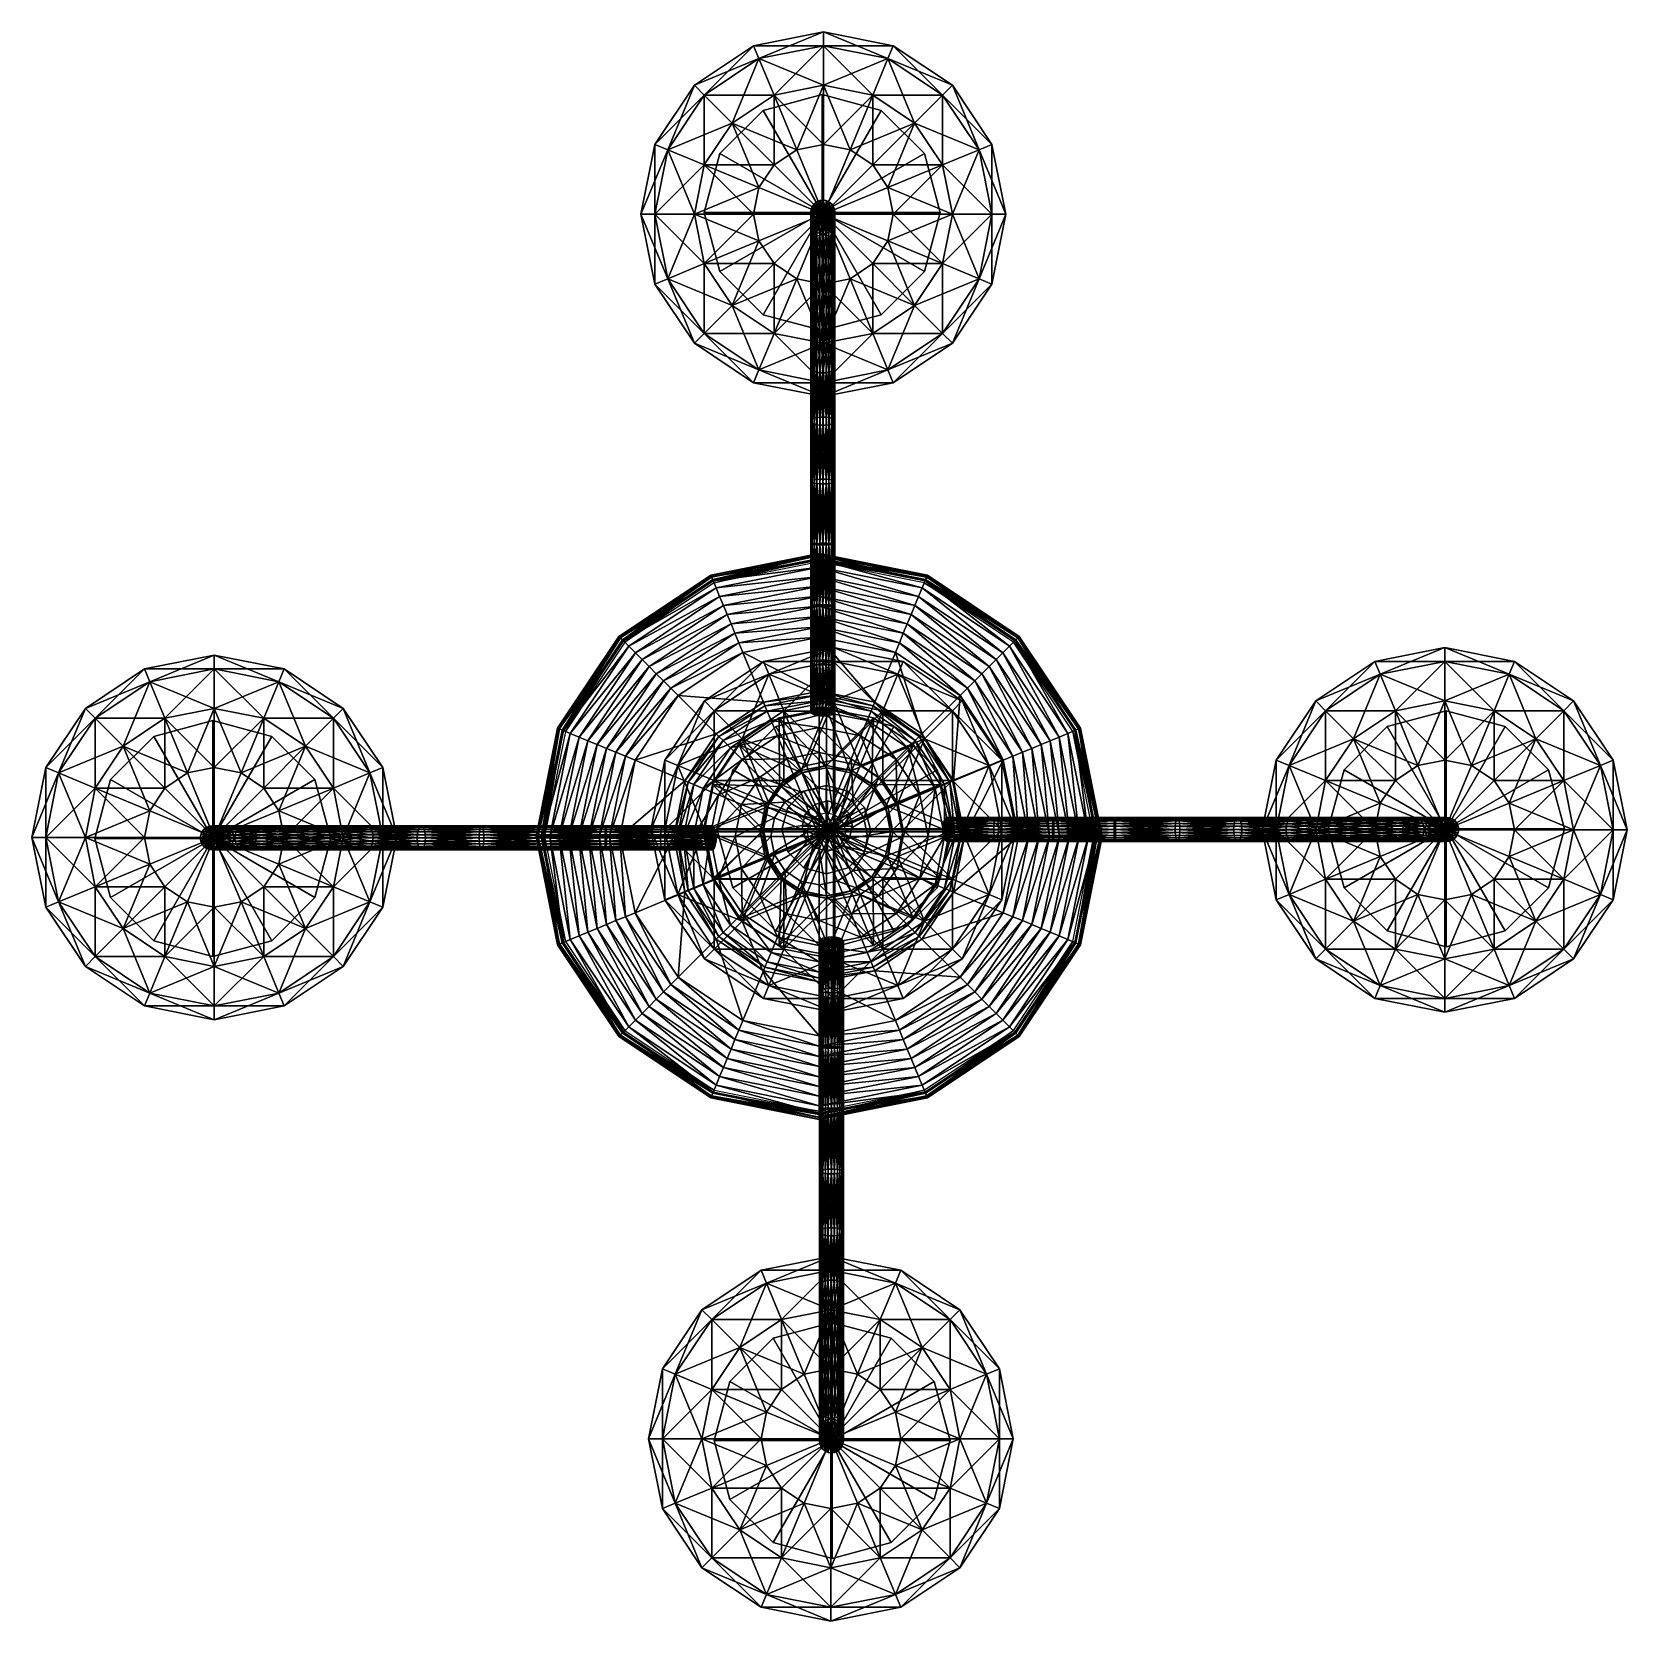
# Model space of a CAD drawing. Extents: x 35 to 534, y -239 to 258.
import ezdxf

# ---------------------------------------------------------------- set-up
doc = ezdxf.new("R2010")
doc.units = 0
doc.header["$MEASUREMENT"] = 0
doc.layers.add('SPHERE02', color=250, linetype='CONTINUOUS')

msp = doc.modelspace()

# ---------------------------------------------------------------- meshes
at = {"layer": 'SPHERE02'}
mesh = msp.add_polyface(dxfattribs=at)
corners = [(282.68, 200.58, 1203.6), (274.33, 220.73, 1199.26), (267.25, 216, 1199.26), (262.52, 208.92, 1199.26), (260.86, 200.58, 1199.26), (282.68, 222.39, 1199.26), (282.68, 240.89, 1186.91), (267.25, 237.82, 1186.91), (254.17, 229.08, 1186.91), (245.43, 216, 1186.91), (282.68, 253.25, 1168.41), (262.52, 249.24, 1168.41), (245.43, 237.82, 1168.41), (282.68, 257.59, 1146.59), (260.86, 253.25, 1146.59), (282.68, 253.25, 1124.78), (262.52, 249.24, 1124.78), (282.68, 240.89, 1106.28), (267.25, 237.82, 1106.28), (254.17, 229.08, 1106.28), (274.33, 220.73, 1093.92), (267.25, 216, 1093.92), (262.52, 208.92, 1093.92), (282.68, 200.58, 1089.58), (260.86, 200.58, 1093.92), (282.3, 201.08, 1095.43), (282.3, 237.97, 1095.43), (263.86, 233.03, 1095.43), (250.36, 219.53, 1095.43), (245.42, 201.08, 1095.43), (282.3, 237.97, 1095.43), (263.86, 233.03, 1095.43), (250.36, 219.53, 1095.43), (282.3, 237.97, 1079.83), (263.86, 233.03, 1079.83), (250.36, 219.53, 1079.83), (282.3, 237.97, 1079.83), (263.86, 233.03, 1079.83), (250.36, 219.53, 1079.83), (282.3, 201.08, 1079.83), (278.9, 200.21, 1084.39), (278.77, 201.21, 1084.36), (278.77, 198.08, 1066.02), (278.9, 202.2, 1084.34), (278.9, 199.05, 1065.73)]
mesh.append_faces([[corners[k] for k in face] for face in [(5, 7, 1, 5), (1, 8, 2, 1), (2, 9, 3, 2), (6, 11, 7, 6), (10, 14, 11, 10), (13, 16, 14, 13), (15, 18, 16, 15), (17, 20, 18, 17), (18, 21, 19, 18), (26, 31, 27, 26), (30, 34, 31, 30), (33, 37, 34, 33), (36, 39, 37, 36), (37, 39, 38, 37)]], dxfattribs={"vtx0": -1, "vtx3": -1})
mesh.append_faces([[corners[k] for k in face] for face in [(5, 6, 7, 5), (1, 7, 8, 1), (6, 10, 11, 6), (7, 11, 12, 7), (10, 13, 14, 10), (13, 15, 16, 13), (15, 17, 18, 15), (16, 18, 19, 16), (18, 20, 21, 18), (19, 21, 22, 19), (25, 26, 27, 25), (25, 27, 28, 25), (25, 28, 29, 25), (26, 30, 31, 26), (27, 31, 32, 27), (30, 33, 34, 30), (31, 34, 35, 31), (33, 36, 37, 33), (34, 37, 38, 34)]], dxfattribs={"vtx2": -1, "vtx3": -1})
mesh.append_faces([[corners[k] for k in face] for face in [(0, 1, 2, 0), (0, 2, 3, 0), (0, 3, 4, 0), (23, 21, 20, 23), (23, 22, 21, 23), (23, 24, 22, 23), (40, 41, 42, 40), (41, 43, 44, 41)]], dxfattribs={"vtx3": -1})
mesh = msp.add_polyface(dxfattribs=at)
corners = [(282.68, 200.58, 1203.6), (304.49, 200.58, 1199.26), (302.83, 208.92, 1199.26), (298.1, 216, 1199.26), (291.02, 220.73, 1199.26), (282.68, 222.39, 1199.26), (298.1, 237.82, 1186.91), (282.68, 240.89, 1186.91), (282.68, 253.25, 1168.41), (302.83, 249.24, 1168.41), (282.68, 257.59, 1146.59), (304.49, 253.25, 1146.59), (282.68, 253.25, 1124.78), (302.83, 249.24, 1124.78), (282.68, 240.89, 1106.28), (298.1, 237.82, 1106.28), (291.02, 220.73, 1093.92), (282.68, 222.39, 1093.92), (282.68, 200.58, 1089.58), (302.83, 208.92, 1093.92), (304.49, 200.58, 1093.92), (298.1, 216, 1093.92), (282.3, 201.08, 1095.43), (314.25, 219.53, 1095.43), (300.75, 233.03, 1095.43), (282.3, 237.97, 1095.43), (282.3, 237.97, 1095.43), (300.75, 233.03, 1095.43), (282.3, 237.97, 1079.83), (300.75, 233.03, 1079.83), (282.3, 237.97, 1079.83), (300.75, 233.03, 1079.83), (282.3, 201.08, 1079.83), (283.52, 204.83, 1084.26), (284.42, 204.45, 1084.28), (284.42, 201.21, 1065.08), (285.18, 200.64, 1065.25), (285.18, 203.86, 1084.29), (285.77, 199.91, 1065.47), (285.77, 203.1, 1084.31), (286.15, 199.05, 1065.73), (286.15, 202.2, 1084.34), (286.28, 198.08, 1066.02), (286.28, 201.21, 1084.36), (286.15, 197.12, 1066.31), (286.15, 200.21, 1084.39), (283.52, 201.57, 1064.97), (284.42, 193.71, 1046.89), (285.77, 199.31, 1084.42), (285.18, 198.55, 1084.44)]
mesh.append_faces([[corners[k] for k in face] for face in [(39, 48, 41, 39), (37, 48, 39, 37), (34, 49, 37, 34), (33, 49, 34, 33)]], dxfattribs={"vtx0": -1, "vtx1": -1, "vtx3": -1})
mesh.append_faces([[corners[k] for k in face] for face in [(41, 48, 45, 41), (37, 49, 48, 37)]], dxfattribs={"vtx0": -1, "vtx2": -1, "vtx3": -1})
mesh.append_faces([[corners[k] for k in face] for face in [(4, 7, 5, 4), (6, 8, 7, 6), (9, 10, 8, 9), (11, 12, 10, 11), (13, 14, 12, 13), (15, 17, 14, 15), (24, 26, 25, 24), (27, 28, 26, 27), (29, 30, 28, 29), (31, 32, 30, 31), (41, 45, 43, 41)]], dxfattribs={"vtx0": -1, "vtx3": -1})
mesh.append_faces([[corners[k] for k in face] for face in [(4, 6, 7, 4), (15, 16, 17, 15), (22, 23, 24, 22), (22, 24, 25, 22)]], dxfattribs={"vtx2": -1, "vtx3": -1})
mesh.append_faces([[corners[k] for k in face] for face in [(0, 1, 2, 0), (0, 2, 3, 0), (0, 3, 4, 0), (0, 4, 5, 0), (18, 19, 20, 18), (18, 21, 19, 18), (18, 16, 21, 18), (18, 17, 16, 18), (33, 34, 35, 33), (34, 36, 35, 34), (34, 37, 36, 34), (37, 38, 36, 37), (37, 39, 38, 37), (39, 40, 38, 39), (39, 41, 40, 39), (41, 42, 40, 41), (41, 43, 42, 41), (43, 44, 42, 43), (43, 45, 44, 43), (46, 35, 47, 46)]], dxfattribs={"vtx3": -1})
mesh = msp.add_polyface(dxfattribs=at)
corners = [(304.49, 200.58, 1199.26), (319.92, 216, 1186.91), (302.83, 208.92, 1199.26), (311.18, 229.08, 1186.91), (298.1, 216, 1199.26), (298.1, 237.82, 1186.91), (291.02, 220.73, 1199.26), (331.34, 220.73, 1168.41), (319.92, 237.82, 1168.41), (302.83, 249.24, 1168.41), (282.68, 253.25, 1168.41), (322.99, 240.89, 1146.59), (304.49, 253.25, 1146.59), (282.68, 257.59, 1146.59), (319.92, 237.82, 1124.78), (302.83, 249.24, 1124.78), (282.68, 253.25, 1124.78), (331.34, 220.73, 1124.78), (311.18, 229.08, 1106.28), (298.1, 237.82, 1106.28), (282.68, 240.89, 1106.28), (322.99, 200.58, 1106.28), (302.83, 208.92, 1093.92), (319.92, 216, 1106.28), (298.1, 216, 1093.92), (291.02, 220.73, 1093.92), (319.19, 201.08, 1095.43), (314.25, 219.53, 1095.43), (314.25, 219.53, 1095.43), (300.75, 233.03, 1095.43), (300.75, 233.03, 1095.43), (282.3, 237.97, 1095.43), (319.19, 201.08, 1095.43), (319.19, 201.08, 1079.83), (314.25, 219.53, 1079.83), (300.75, 233.03, 1079.83), (282.3, 237.97, 1079.83), (319.19, 201.08, 1079.83), (314.25, 219.53, 1079.83), (300.75, 233.03, 1079.83), (282.3, 237.97, 1079.83), (282.3, 201.08, 1079.83)]
mesh.append_faces([[corners[k] for k in face] for face in [(0, 1, 2, 0), (2, 3, 4, 2), (4, 5, 6, 4), (1, 8, 3, 1), (3, 9, 5, 3), (8, 12, 9, 8), (11, 15, 12, 11), (17, 18, 14, 17), (14, 19, 15, 14), (21, 22, 23, 21), (23, 24, 18, 23), (18, 25, 19, 18), (26, 27, 28, 26), (28, 29, 30, 28), (32, 34, 27, 32), (27, 35, 29, 27), (33, 38, 34, 33), (34, 39, 35, 34), (37, 41, 38, 37), (38, 41, 39, 38)]], dxfattribs={"vtx0": -1, "vtx3": -1})
mesh.append_faces([[corners[k] for k in face] for face in [(2, 1, 3, 2), (4, 3, 5, 4), (1, 7, 8, 1), (3, 8, 9, 3), (5, 9, 10, 5), (8, 11, 12, 8), (9, 12, 13, 9), (11, 14, 15, 11), (12, 15, 16, 12), (14, 18, 19, 14), (15, 19, 20, 15), (23, 22, 24, 23), (18, 24, 25, 18), (28, 27, 29, 28), (30, 29, 31, 30), (32, 33, 34, 32), (27, 34, 35, 27), (29, 35, 36, 29), (33, 37, 38, 33), (34, 38, 39, 34), (35, 39, 40, 35)]], dxfattribs={"vtx2": -1, "vtx3": -1})
mesh = msp.add_polyface(dxfattribs=at)
corners = [(267.25, 216, 1199.26), (254.17, 229.08, 1186.91), (245.43, 216, 1186.91), (262.52, 208.92, 1199.26), (242.36, 200.58, 1186.91), (260.86, 200.58, 1199.26), (245.43, 185.15, 1186.91), (267.25, 237.82, 1186.91), (245.43, 237.82, 1168.41), (234.01, 220.73, 1168.41), (230, 200.58, 1168.41), (262.52, 249.24, 1168.41), (260.86, 253.25, 1146.59), (242.36, 240.89, 1146.59), (230, 222.39, 1146.59), (225.66, 200.58, 1146.59), (262.52, 249.24, 1124.78), (245.43, 237.82, 1124.78), (234.01, 220.73, 1124.78), (230, 200.58, 1124.78), (254.17, 229.08, 1106.28), (245.43, 216, 1106.28), (242.36, 200.58, 1106.28), (245.43, 185.15, 1106.28), (262.52, 208.92, 1093.92), (260.86, 200.58, 1093.92), (262.52, 192.23, 1093.92), (263.86, 233.03, 1095.43), (250.36, 219.53, 1095.43), (250.36, 219.53, 1095.43), (245.42, 201.08, 1095.43), (245.42, 201.08, 1095.43), (263.86, 233.03, 1095.43), (250.36, 219.53, 1079.83), (245.42, 201.08, 1079.83), (263.86, 233.03, 1079.83), (250.36, 219.53, 1079.83), (245.42, 201.08, 1079.83), (282.3, 201.08, 1079.83)]
mesh.append_faces([[corners[k] for k in face] for face in [(3, 4, 5, 3), (7, 8, 1, 7), (1, 9, 2, 1), (2, 10, 4, 2), (11, 13, 8, 11), (8, 14, 9, 8), (9, 15, 10, 9), (12, 17, 13, 12), (13, 18, 14, 13), (14, 19, 15, 14), (16, 20, 17, 16), (17, 21, 18, 17), (18, 22, 19, 18), (20, 24, 21, 20), (21, 25, 22, 21), (27, 28, 29, 27), (29, 30, 31, 29), (32, 33, 28, 32), (28, 34, 30, 28), (35, 36, 33, 35), (33, 37, 34, 33), (36, 38, 37, 36)]], dxfattribs={"vtx0": -1, "vtx3": -1})
mesh.append_faces([[corners[k] for k in face] for face in [(0, 1, 2, 0), (3, 2, 4, 3), (5, 4, 6, 5), (1, 8, 9, 1), (2, 9, 10, 2), (11, 12, 13, 11), (8, 13, 14, 8), (9, 14, 15, 9), (12, 16, 17, 12), (13, 17, 18, 13), (14, 18, 19, 14), (17, 20, 21, 17), (18, 21, 22, 18), (19, 22, 23, 19), (21, 24, 25, 21), (22, 25, 26, 22), (29, 28, 30, 29), (28, 33, 34, 28), (33, 36, 37, 33)]], dxfattribs={"vtx2": -1, "vtx3": -1})
mesh = msp.add_polyface(dxfattribs=at)
corners = [(282.68, 200.58, 1203.6), (282.68, 222.39, 1199.26), (274.33, 220.73, 1199.26), (282.68, 240.89, 1106.28), (282.68, 222.39, 1093.92), (274.33, 220.73, 1093.92), (282.68, 200.58, 1089.58), (279.87, 198.55, 1084.44), (279.28, 199.31, 1084.42), (279.28, 196.26, 1066.57), (278.9, 197.12, 1066.31), (278.9, 200.21, 1084.39), (278.9, 202.2, 1084.34), (279.28, 199.91, 1065.47), (278.9, 199.05, 1065.73), (279.28, 203.1, 1084.31), (279.87, 200.64, 1065.25), (279.87, 203.86, 1084.29), (280.63, 201.21, 1065.08), (280.63, 204.45, 1084.28), (281.53, 201.57, 1064.97), (281.53, 204.83, 1084.26), (282.53, 201.7, 1064.93), (282.53, 204.96, 1084.26), (283.52, 201.57, 1064.97), (283.52, 204.83, 1084.26), (284.42, 201.21, 1065.08), (279.87, 193.18, 1047.16), (280.63, 193.71, 1046.89), (281.53, 194.04, 1046.71), (282.53, 194.16, 1046.65), (283.52, 194.04, 1046.71), (284.42, 193.71, 1046.89), (285.18, 198.55, 1084.44), (278.77, 201.21, 1084.36), (280.63, 197.97, 1084.45), (281.53, 197.59, 1084.46), (282.53, 197.45, 1084.47), (283.52, 197.59, 1084.46)]
mesh.append_faces([[corners[k] for k in face] for face in [(23, 33, 25, 23), (21, 33, 23, 21), (19, 33, 21, 19), (17, 33, 19, 17), (15, 33, 17, 15), (12, 33, 15, 12), (34, 33, 12, 34), (11, 33, 34, 11), (8, 33, 11, 8), (7, 33, 8, 7), (35, 33, 7, 35), (36, 33, 35, 36), (37, 33, 36, 37), (38, 33, 37, 38)]], dxfattribs={"vtx0": -1, "vtx1": -1, "vtx3": -1})
mesh.append_faces([[corners[k] for k in face] for face in [(3, 4, 5, 3)]], dxfattribs={"vtx2": -1, "vtx3": -1})
mesh.append_faces([[corners[k] for k in face] for face in [(0, 1, 2, 0), (6, 5, 4, 6), (7, 8, 9, 7), (8, 10, 9, 8), (8, 11, 10, 8), (12, 13, 14, 12), (12, 15, 13, 12), (15, 16, 13, 15), (15, 17, 16, 15), (17, 18, 16, 17), (17, 19, 18, 17), (19, 20, 18, 19), (19, 21, 20, 19), (21, 22, 20, 21), (21, 23, 22, 21), (23, 24, 22, 23), (23, 25, 24, 23), (25, 26, 24, 25), (13, 16, 27, 13), (16, 18, 28, 16), (18, 20, 29, 18), (20, 30, 29, 20), (20, 22, 30, 20), (22, 31, 30, 22), (22, 24, 31, 22), (24, 32, 31, 24)]], dxfattribs={"vtx3": -1})
mesh = msp.add_polyface(dxfattribs=at)
corners = [(322.99, 200.58, 1186.91), (335.35, 200.58, 1168.41), (331.34, 220.73, 1168.41), (319.92, 216, 1186.91), (319.92, 185.15, 1186.91), (331.34, 180.42, 1168.41), (339.69, 200.58, 1146.59), (335.35, 222.39, 1146.59), (322.99, 240.89, 1146.59), (319.92, 237.82, 1168.41), (319.92, 163.33, 1168.41), (322.99, 160.26, 1146.59), (335.35, 178.76, 1146.59), (335.35, 200.58, 1124.78), (331.34, 220.73, 1124.78), (319.92, 237.82, 1124.78), (319.92, 163.33, 1124.78), (331.34, 180.42, 1124.78), (322.99, 200.58, 1106.28), (319.92, 216, 1106.28), (311.18, 229.08, 1106.28), (319.92, 185.15, 1106.28), (336.64, 61.34, -3.76), (312.43, 81.09, -11.7), (311.27, 78.3, -3.76), (338.78, 63.48, -11.7), (313.55, 83.8, -21.49), (340.85, 65.56, -21.49), (342.51, 67.22, -32.11), (314.45, 85.97, -32.11), (343.49, 68.19, -42.38), (314.97, 87.24, -42.38), (343.88, 68.59, -52.36), (315.19, 87.76, -52.36), (343.83, 68.53, -62.1), (315.16, 87.68, -62.1), (343.42, 68.12, -71.67), (314.94, 87.16, -71.67), (342.79, 67.49, -81.12), (314.6, 86.33, -81.12), (342.05, 66.75, -90.5), (314.19, 85.36, -90.5)]
mesh.append_faces([[corners[k] for k in face] for face in [(0, 2, 3, 0), (4, 1, 0, 4), (1, 7, 2, 1), (2, 8, 9, 2), (10, 12, 5, 10), (5, 6, 1, 5), (6, 14, 7, 6), (7, 15, 8, 7), (11, 17, 12, 11), (12, 13, 6, 12), (13, 19, 14, 13), (17, 18, 13, 17), (22, 23, 24, 22), (25, 26, 23, 25), (27, 29, 26, 27), (28, 31, 29, 28), (30, 33, 31, 30), (32, 35, 33, 32), (34, 37, 35, 34), (36, 39, 37, 36), (38, 41, 39, 38)]], dxfattribs={"vtx0": -1, "vtx3": -1})
mesh.append_faces([[corners[k] for k in face] for face in [(0, 1, 2, 0), (4, 5, 1, 4), (1, 6, 7, 1), (2, 7, 8, 2), (10, 11, 12, 10), (5, 12, 6, 5), (6, 13, 14, 6), (7, 14, 15, 7), (11, 16, 17, 11), (12, 17, 13, 12), (13, 18, 19, 13), (14, 19, 20, 14), (17, 21, 18, 17), (27, 28, 29, 27), (28, 30, 31, 28), (30, 32, 33, 30), (32, 34, 35, 32), (34, 36, 37, 34), (36, 38, 39, 36), (38, 40, 41, 38)]], dxfattribs={"vtx2": -1, "vtx3": -1})
mesh = msp.add_polyface(dxfattribs=at)
corners = [(304.49, 200.58, 1199.26), (322.99, 200.58, 1186.91), (319.92, 216, 1186.91), (291.02, 180.42, 1199.26), (298.1, 163.33, 1186.91), (311.18, 172.07, 1186.91), (298.1, 185.15, 1199.26), (319.92, 185.15, 1186.91), (302.83, 192.23, 1199.26), (302.83, 151.91, 1168.41), (319.92, 163.33, 1168.41), (331.34, 180.42, 1168.41), (322.99, 160.26, 1146.59), (302.83, 151.91, 1124.78), (298.1, 163.33, 1106.28), (311.18, 172.07, 1106.28), (319.92, 163.33, 1124.78), (319.92, 185.15, 1106.28), (331.34, 180.42, 1124.78), (322.99, 200.58, 1106.28), (304.49, 200.58, 1093.92), (302.83, 208.92, 1093.92), (291.02, 180.42, 1093.92), (298.1, 185.15, 1093.92), (302.83, 192.23, 1093.92), (282.3, 201.08, 1095.43), (314.25, 182.64, 1095.43), (319.19, 201.08, 1095.43), (314.25, 219.53, 1095.43), (300.75, 169.14, 1095.43), (300.75, 169.14, 1095.43), (314.25, 182.64, 1095.43), (319.19, 201.08, 1095.43), (314.25, 219.53, 1095.43), (300.75, 169.14, 1079.83), (314.25, 182.64, 1079.83), (319.19, 201.08, 1079.83), (300.75, 169.14, 1079.83), (314.25, 182.64, 1079.83), (319.19, 201.08, 1079.83), (282.3, 201.08, 1079.83)]
mesh.append_faces([[corners[k] for k in face] for face in [(3, 5, 6, 3), (6, 7, 8, 6), (8, 1, 0, 8), (4, 10, 5, 4), (5, 11, 7, 5), (9, 12, 10, 9), (13, 15, 16, 13), (16, 17, 18, 16), (14, 23, 15, 14), (15, 24, 17, 15), (17, 20, 19, 17), (29, 31, 26, 29), (26, 32, 27, 26), (30, 35, 31, 30), (31, 36, 32, 31), (34, 38, 35, 34), (35, 39, 36, 35), (37, 40, 38, 37), (38, 40, 39, 38)]], dxfattribs={"vtx0": -1, "vtx3": -1})
mesh.append_faces([[corners[k] for k in face] for face in [(0, 1, 2, 0), (3, 4, 5, 3), (6, 5, 7, 6), (8, 7, 1, 8), (4, 9, 10, 4), (5, 10, 11, 5), (13, 14, 15, 13), (16, 15, 17, 16), (19, 20, 21, 19), (14, 22, 23, 14), (15, 23, 24, 15), (17, 24, 20, 17), (25, 26, 27, 25), (25, 27, 28, 25), (29, 30, 31, 29), (26, 31, 32, 26), (27, 32, 33, 27), (30, 34, 35, 30), (31, 35, 36, 31), (34, 37, 38, 34), (35, 38, 39, 35)]], dxfattribs={"vtx2": -1, "vtx3": -1})
mesh = msp.add_polyface(dxfattribs=at)
corners = [(260.86, 200.58, 1199.26), (245.43, 185.15, 1186.91), (262.52, 192.23, 1199.26), (254.17, 172.07, 1186.91), (242.36, 200.58, 1186.91), (230, 200.58, 1168.41), (234.01, 180.42, 1168.41), (245.43, 163.33, 1168.41), (262.52, 151.91, 1168.41), (225.66, 200.58, 1146.59), (230, 178.76, 1146.59), (242.36, 160.26, 1146.59), (260.86, 147.9, 1146.59), (230, 200.58, 1124.78), (234.01, 180.42, 1124.78), (245.43, 163.33, 1124.78), (262.52, 151.91, 1124.78), (245.43, 185.15, 1106.28), (254.17, 172.07, 1106.28), (267.25, 163.33, 1106.28), (242.36, 200.58, 1106.28), (262.52, 192.23, 1093.92), (267.25, 185.15, 1093.92), (245.42, 201.08, 1095.43), (245.42, 201.08, 1095.43), (250.36, 182.64, 1095.43), (250.36, 182.64, 1095.43), (263.86, 169.14, 1095.43), (263.86, 169.14, 1095.43), (245.42, 201.08, 1079.83), (250.36, 182.64, 1079.83), (263.86, 169.14, 1079.83), (245.42, 201.08, 1079.83), (250.36, 182.64, 1079.83), (263.86, 169.14, 1079.83), (282.3, 201.08, 1079.83)]
mesh.append_faces([[corners[k] for k in face] for face in [(0, 1, 2, 0), (4, 6, 1, 4), (1, 7, 3, 1), (5, 10, 6, 5), (6, 11, 7, 6), (7, 12, 8, 7), (9, 14, 10, 9), (10, 15, 11, 10), (11, 16, 12, 11), (13, 17, 14, 13), (14, 18, 15, 14), (15, 19, 16, 15), (20, 21, 17, 20), (17, 22, 18, 17), (23, 25, 26, 23), (26, 27, 28, 26), (24, 30, 25, 24), (25, 31, 27, 25), (29, 33, 30, 29), (30, 34, 31, 30), (32, 35, 33, 32)]], dxfattribs={"vtx0": -1, "vtx3": -1})
mesh.append_faces([[corners[k] for k in face] for face in [(2, 1, 3, 2), (4, 5, 6, 4), (1, 6, 7, 1), (3, 7, 8, 3), (5, 9, 10, 5), (6, 10, 11, 6), (7, 11, 12, 7), (9, 13, 14, 9), (10, 14, 15, 10), (11, 15, 16, 11), (14, 17, 18, 14), (15, 18, 19, 15), (17, 21, 22, 17), (23, 24, 25, 23), (26, 25, 27, 26), (24, 29, 30, 24), (25, 30, 31, 25), (29, 32, 33, 29), (30, 33, 34, 30)]], dxfattribs={"vtx2": -1, "vtx3": -1})
mesh = msp.add_polyface(dxfattribs=at)
corners = [(282.68, 200.58, 1203.6), (260.86, 200.58, 1199.26), (262.52, 192.23, 1199.26), (267.25, 185.15, 1199.26), (274.33, 180.42, 1199.26), (254.17, 172.07, 1186.91), (267.25, 163.33, 1186.91), (282.68, 160.26, 1186.91), (282.68, 178.76, 1199.26), (254.17, 172.07, 1106.28), (267.25, 185.15, 1093.92), (274.33, 180.42, 1093.92), (267.25, 163.33, 1106.28), (282.68, 178.76, 1093.92), (282.68, 200.58, 1089.58), (262.52, 192.23, 1093.92), (260.86, 200.58, 1093.92), (282.3, 201.08, 1095.43), (245.42, 201.08, 1095.43), (250.36, 182.64, 1095.43), (263.86, 169.14, 1095.43), (282.3, 164.2, 1095.43), (263.86, 169.14, 1095.43), (282.3, 164.2, 1095.43), (263.86, 169.14, 1079.83), (282.3, 164.2, 1079.83), (263.86, 169.14, 1079.83), (282.3, 164.2, 1079.83), (250.36, 182.64, 1079.83), (282.3, 201.08, 1079.83), (278.9, 200.21, 1084.39), (278.77, 198.08, 1066.02), (278.9, 197.12, 1066.31), (278.77, 201.21, 1084.36), (278.9, 199.05, 1065.73), (278.77, 190.82, 1048.38), (278.9, 189.93, 1048.84), (278.9, 191.71, 1047.92), (278.77, 181.04, 1032.35), (278.9, 180.22, 1032.92), (278.9, 181.86, 1031.77), (278.77, 170.38, 1018.79), (278.9, 169.63, 1019.45), (278.9, 171.13, 1018.13), (278.77, 160.47, 1008.61), (278.9, 161.14, 1007.87)]
mesh.append_faces([[corners[k] for k in face] for face in [(2, 5, 3, 2), (3, 6, 4, 3), (4, 7, 8, 4), (9, 11, 12, 9), (20, 23, 21, 20), (22, 25, 23, 22), (24, 27, 25, 24), (28, 29, 26, 28), (26, 29, 27, 26)]], dxfattribs={"vtx0": -1, "vtx3": -1})
mesh.append_faces([[corners[k] for k in face] for face in [(3, 5, 6, 3), (4, 6, 7, 4), (9, 10, 11, 9), (12, 11, 13, 12), (17, 18, 19, 17), (17, 19, 20, 17), (17, 20, 21, 17), (20, 22, 23, 20), (22, 24, 25, 22), (24, 26, 27, 24)]], dxfattribs={"vtx2": -1, "vtx3": -1})
mesh.append_faces([[corners[k] for k in face] for face in [(0, 1, 2, 0), (0, 2, 3, 0), (0, 3, 4, 0), (14, 15, 16, 14), (14, 10, 15, 14), (14, 11, 10, 14), (30, 31, 32, 30), (33, 34, 31, 33), (32, 35, 36, 32), (32, 31, 35, 32), (31, 37, 35, 31), (31, 34, 37, 31), (36, 38, 39, 36), (36, 35, 38, 36), (35, 40, 38, 35), (35, 37, 40, 35), (39, 41, 42, 39), (39, 38, 41, 39), (38, 43, 41, 38), (38, 40, 43, 38), (42, 41, 44, 42), (41, 43, 45, 41)]], dxfattribs={"vtx3": -1})
mesh = msp.add_polyface(dxfattribs=at)
corners = [(282.68, 200.58, 1203.6), (274.33, 180.42, 1199.26), (282.68, 178.76, 1199.26), (282.68, 200.58, 1089.58), (282.68, 178.76, 1093.92), (274.33, 180.42, 1093.92), (282.53, 197.45, 1084.47), (281.53, 194.6, 1067.07), (282.53, 194.47, 1067.11), (281.53, 197.59, 1084.46), (280.63, 194.96, 1066.96), (280.63, 197.97, 1084.45), (279.87, 195.53, 1066.79), (279.87, 198.55, 1084.44), (279.28, 196.26, 1066.57), (283.52, 197.59, 1084.46), (283.52, 194.6, 1067.07), (281.53, 187.59, 1050.05), (282.53, 187.47, 1050.12), (280.63, 187.93, 1049.88), (279.87, 188.45, 1049.61), (279.28, 189.13, 1049.26), (278.9, 189.93, 1048.84), (278.9, 197.12, 1066.31), (278.9, 199.05, 1065.73), (279.28, 192.51, 1047.51), (278.9, 191.71, 1047.92), (279.28, 199.91, 1065.47), (279.87, 193.18, 1047.16), (279.87, 200.64, 1065.25), (280.63, 193.71, 1046.89), (280.63, 201.21, 1065.08), (281.53, 194.04, 1046.71), (283.52, 187.59, 1050.05), (278.9, 180.22, 1032.92), (279.28, 182.59, 1031.26), (279.87, 183.21, 1030.82), (280.63, 183.7, 1030.48), (281.53, 184.01, 1030.26), (282.53, 184.12, 1030.18), (282.53, 194.16, 1046.65), (283.52, 184.01, 1030.26), (283.52, 194.04, 1046.71), (284.42, 183.7, 1030.48)]
mesh.append_faces([[corners[k] for k in face] for face in [(0, 1, 2, 0), (3, 4, 5, 3), (6, 7, 8, 6), (6, 9, 7, 6), (9, 10, 7, 9), (9, 11, 10, 9), (11, 12, 10, 11), (11, 13, 12, 11), (13, 14, 12, 13), (15, 8, 16, 15), (15, 6, 8, 15), (8, 17, 18, 8), (8, 7, 17, 8), (7, 19, 17, 7), (7, 10, 19, 7), (10, 20, 19, 10), (10, 12, 20, 10), (12, 21, 20, 12), (12, 14, 21, 12), (14, 22, 21, 14), (14, 23, 22, 14), (24, 25, 26, 24), (24, 27, 25, 24), (27, 28, 25, 27), (29, 30, 28, 29), (31, 32, 30, 31), (16, 18, 33, 16), (16, 8, 18, 16), (21, 22, 34, 21), (26, 25, 35, 26), (25, 36, 35, 25), (25, 28, 36, 25), (28, 37, 36, 28), (28, 30, 37, 28), (30, 38, 37, 30), (30, 32, 38, 30), (32, 39, 38, 32), (32, 40, 39, 32), (40, 41, 39, 40), (40, 42, 41, 40), (42, 43, 41, 42)]], dxfattribs={"vtx3": -1})
mesh = msp.add_polyface(dxfattribs=at)
corners = [(282.68, 178.76, 1199.26), (282.68, 160.26, 1186.91), (298.1, 163.33, 1186.91), (291.02, 180.42, 1199.26), (282.68, 160.26, 1106.28), (282.68, 178.76, 1093.92), (291.02, 180.42, 1093.92), (282.3, 201.08, 1095.43), (282.3, 164.2, 1095.43), (300.75, 169.14, 1095.43), (314.25, 182.64, 1095.43), (282.3, 164.2, 1079.83), (282.3, 201.08, 1079.83), (300.75, 169.14, 1079.83), (285.18, 193.18, 1047.16), (285.77, 182.59, 1031.26), (285.18, 183.21, 1030.82), (285.77, 192.51, 1047.51), (286.15, 181.86, 1031.77), (286.15, 191.71, 1047.92), (286.28, 181.04, 1032.35), (286.28, 190.82, 1048.38), (286.15, 180.22, 1032.92), (286.15, 189.93, 1048.84), (285.77, 179.48, 1033.44), (285.77, 189.13, 1049.26), (285.18, 178.86, 1033.87), (285.18, 188.45, 1049.61), (284.42, 178.38, 1034.21), (284.42, 187.93, 1049.88), (283.52, 178.07, 1034.43), (283.52, 187.59, 1050.05), (283.52, 184.01, 1030.26), (284.42, 183.7, 1030.48), (284.42, 172.82, 1016.65), (285.18, 172.37, 1017.04), (285.77, 171.8, 1017.54), (286.15, 171.13, 1018.13), (286.28, 170.38, 1018.79), (286.15, 169.63, 1019.45), (285.77, 168.95, 1020.04), (285.18, 168.38, 1020.55), (284.42, 167.94, 1020.94), (283.52, 167.65, 1021.19), (283.52, 173.1, 1016.4), (284.42, 162.66, 1006.21), (285.18, 162.26, 1006.64), (285.77, 161.75, 1007.2)]
mesh.append_faces([[corners[k] for k in face] for face in [(0, 2, 3, 0), (11, 12, 13, 11)]], dxfattribs={"vtx0": -1, "vtx3": -1})
mesh.append_faces([[corners[k] for k in face] for face in [(0, 1, 2, 0), (4, 5, 6, 4), (7, 8, 9, 7), (7, 9, 10, 7)]], dxfattribs={"vtx2": -1, "vtx3": -1})
mesh.append_faces([[corners[k] for k in face] for face in [(14, 15, 16, 14), (17, 18, 15, 17), (19, 20, 18, 19), (21, 22, 20, 21), (21, 23, 22, 21), (23, 24, 22, 23), (23, 25, 24, 23), (25, 26, 24, 25), (25, 27, 26, 25), (27, 28, 26, 27), (27, 29, 28, 27), (29, 30, 28, 29), (29, 31, 30, 29), (32, 33, 34, 32), (33, 35, 34, 33), (33, 16, 35, 33), (16, 36, 35, 16), (16, 15, 36, 16), (15, 37, 36, 15), (15, 18, 37, 15), (18, 38, 37, 18), (18, 20, 38, 18), (20, 39, 38, 20), (20, 22, 39, 20), (22, 40, 39, 22), (22, 24, 40, 22), (24, 41, 40, 24), (24, 26, 41, 24), (26, 42, 41, 26), (26, 28, 42, 26), (28, 43, 42, 28), (28, 30, 43, 28), (44, 34, 45, 44), (34, 35, 46, 34), (35, 36, 47, 35)]], dxfattribs={"vtx3": -1})
mesh = msp.add_polyface(dxfattribs=at)
corners = [(282.68, 200.58, 1203.6), (282.68, 178.76, 1199.26), (291.02, 180.42, 1199.26), (298.1, 185.15, 1199.26), (302.83, 192.23, 1199.26), (304.49, 200.58, 1199.26), (282.68, 200.58, 1089.58), (291.02, 180.42, 1093.92), (282.68, 178.76, 1093.92), (298.1, 185.15, 1093.92), (302.83, 192.23, 1093.92), (304.49, 200.58, 1093.92), (286.15, 200.21, 1084.39), (285.77, 196.26, 1066.57), (286.15, 197.12, 1066.31), (285.77, 199.31, 1084.42), (285.18, 195.53, 1066.79), (285.18, 198.55, 1084.44), (284.42, 194.96, 1066.96), (284.42, 197.97, 1084.45), (283.52, 194.6, 1067.07), (283.52, 197.59, 1084.46), (284.42, 201.21, 1065.08), (285.18, 193.18, 1047.16), (284.42, 193.71, 1046.89), (285.18, 200.64, 1065.25), (285.77, 192.51, 1047.51), (285.77, 199.91, 1065.47), (286.15, 191.71, 1047.92), (286.15, 199.05, 1065.73), (286.28, 190.82, 1048.38), (286.28, 198.08, 1066.02), (286.15, 189.93, 1048.84), (285.77, 189.13, 1049.26), (285.18, 188.45, 1049.61), (284.42, 187.93, 1049.88), (283.52, 187.59, 1050.05), (283.52, 194.04, 1046.71), (284.42, 183.7, 1030.48), (285.18, 183.21, 1030.82), (285.77, 182.59, 1031.26), (286.15, 181.86, 1031.77), (286.28, 181.04, 1032.35)]
mesh.append_faces([[corners[k] for k in face] for face in [(19, 17, 21, 19)]], dxfattribs={"vtx1": -1, "vtx3": -1})
mesh.append_faces([[corners[k] for k in face] for face in [(0, 1, 2, 0), (0, 2, 3, 0), (0, 3, 4, 0), (0, 4, 5, 0), (6, 7, 8, 6), (6, 9, 7, 6), (6, 10, 9, 6), (6, 11, 10, 6), (12, 13, 14, 12), (12, 15, 13, 12), (15, 16, 13, 15), (15, 17, 16, 15), (17, 18, 16, 17), (17, 19, 18, 17), (19, 20, 18, 19), (19, 21, 20, 19), (22, 23, 24, 22), (22, 25, 23, 22), (25, 26, 23, 25), (25, 27, 26, 25), (27, 28, 26, 27), (27, 29, 28, 27), (29, 30, 28, 29), (29, 31, 30, 29), (31, 32, 30, 31), (31, 14, 32, 31), (14, 33, 32, 14), (14, 13, 33, 14), (13, 34, 33, 13), (13, 16, 34, 13), (16, 35, 34, 16), (16, 18, 35, 16), (18, 36, 35, 18), (18, 20, 36, 18), (37, 24, 38, 37), (24, 39, 38, 24), (24, 23, 39, 24), (23, 26, 40, 23), (26, 28, 41, 26), (28, 30, 42, 28)]], dxfattribs={"vtx3": -1})
mesh = msp.add_polyface(dxfattribs=at)
corners = [(282.53, 187.47, 1050.12), (281.53, 178.07, 1034.43), (282.53, 177.96, 1034.51), (281.53, 187.59, 1050.05), (280.63, 178.38, 1034.21), (280.63, 187.93, 1049.88), (279.87, 178.86, 1033.87), (279.87, 188.45, 1049.61), (279.28, 179.48, 1033.44), (279.28, 189.13, 1049.26), (278.9, 180.22, 1032.92), (278.9, 191.71, 1047.92), (279.28, 182.59, 1031.26), (278.9, 181.86, 1031.77), (283.52, 187.59, 1050.05), (283.52, 178.07, 1034.43), (281.53, 167.65, 1021.19), (282.53, 167.55, 1021.27), (280.63, 167.94, 1020.94), (279.87, 168.38, 1020.55), (279.28, 168.95, 1020.04), (278.9, 169.63, 1019.45), (279.28, 171.8, 1017.54), (278.9, 171.13, 1018.13), (279.87, 172.37, 1017.04), (279.87, 183.21, 1030.82), (280.63, 172.82, 1016.65), (280.63, 183.7, 1030.48), (281.53, 173.1, 1016.4), (281.53, 184.01, 1030.26), (282.53, 173.2, 1016.31), (282.53, 184.12, 1030.18), (283.52, 173.1, 1016.4), (283.52, 184.01, 1030.26), (284.42, 172.82, 1016.65), (283.52, 167.65, 1021.19), (280.63, 162.66, 1006.21), (281.53, 162.91, 1005.92), (282.53, 163, 1005.83), (283.52, 162.91, 1005.92)]
mesh.append_faces([[corners[k] for k in face] for face in [(0, 1, 2, 0), (0, 3, 1, 0), (3, 4, 1, 3), (3, 5, 4, 3), (5, 6, 4, 5), (5, 7, 6, 5), (7, 8, 6, 7), (7, 9, 8, 7), (9, 10, 8, 9), (11, 12, 13, 11), (14, 2, 15, 14), (14, 0, 2, 14), (2, 16, 17, 2), (2, 1, 16, 2), (1, 18, 16, 1), (1, 4, 18, 1), (4, 19, 18, 4), (4, 6, 19, 4), (6, 20, 19, 6), (6, 8, 20, 6), (8, 21, 20, 8), (8, 10, 21, 8), (13, 22, 23, 13), (13, 12, 22, 13), (12, 24, 22, 12), (12, 25, 24, 12), (25, 26, 24, 25), (25, 27, 26, 25), (27, 28, 26, 27), (27, 29, 28, 27), (29, 30, 28, 29), (29, 31, 30, 29), (31, 32, 30, 31), (31, 33, 32, 31), (33, 34, 32, 33), (15, 17, 35, 15), (15, 2, 17, 15), (24, 26, 36, 24), (26, 28, 37, 26), (28, 30, 38, 28), (30, 32, 39, 30)]], dxfattribs={"vtx3": -1})
mesh = msp.add_polyface(dxfattribs=at)
corners = [(282.68, 160.26, 1186.91), (302.83, 151.91, 1168.41), (298.1, 163.33, 1186.91), (282.68, 160.26, 1106.28), (291.02, 180.42, 1093.92), (298.1, 163.33, 1106.28), (282.3, 164.2, 1095.43), (282.3, 164.2, 1095.43), (300.75, 169.14, 1095.43), (300.75, 169.14, 1095.43), (282.3, 164.2, 1079.83), (300.75, 169.14, 1079.83), (282.3, 164.2, 1079.83), (300.75, 169.14, 1079.83), (283.52, 173.1, 1016.4), (284.42, 162.66, 1006.21), (283.52, 162.91, 1005.92), (284.42, 172.82, 1016.65), (285.18, 162.26, 1006.64), (285.18, 172.37, 1017.04), (285.77, 161.75, 1007.2), (285.77, 171.8, 1017.54), (286.15, 161.14, 1007.87), (286.15, 171.13, 1018.13), (286.28, 160.47, 1008.61), (286.28, 170.38, 1018.79), (286.15, 159.79, 1009.34), (286.15, 169.63, 1019.45), (285.77, 159.19, 1010.01), (285.77, 168.95, 1020.04), (285.18, 158.67, 1010.57), (285.18, 168.38, 1020.55), (284.42, 158.28, 1011.01), (284.42, 167.94, 1020.94), (283.52, 158.02, 1011.29), (283.52, 167.65, 1021.19), (284.42, 154.63, 999.89), (283.52, 154.83, 999.56), (285.18, 154.33, 1000.39), (285.77, 153.93, 1001.04), (286.15, 153.46, 1001.82), (286.28, 152.94, 1002.67), (286.15, 152.42, 1003.53), (285.77, 151.95, 1004.3), (285.18, 151.55, 1004.96), (284.42, 151.24, 1005.46)]
mesh.append_faces([[corners[k] for k in face] for face in [(0, 1, 2, 0), (3, 4, 5, 3), (6, 8, 9, 6), (7, 11, 8, 7), (10, 13, 11, 10)]], dxfattribs={"vtx0": -1, "vtx3": -1})
mesh.append_faces([[corners[k] for k in face] for face in [(6, 7, 8, 6), (7, 10, 11, 7), (10, 12, 13, 10)]], dxfattribs={"vtx2": -1, "vtx3": -1})
mesh.append_faces([[corners[k] for k in face] for face in [(14, 15, 16, 14), (17, 18, 15, 17), (19, 20, 18, 19), (21, 22, 20, 21), (21, 23, 22, 21), (23, 24, 22, 23), (23, 25, 24, 23), (25, 26, 24, 25), (25, 27, 26, 25), (27, 28, 26, 27), (27, 29, 28, 27), (29, 30, 28, 29), (29, 31, 30, 29), (31, 32, 30, 31), (31, 33, 32, 31), (33, 34, 32, 33), (33, 35, 34, 33), (16, 36, 37, 16), (16, 15, 36, 16), (15, 38, 36, 15), (15, 18, 38, 15), (18, 39, 38, 18), (18, 20, 39, 18), (20, 40, 39, 20), (20, 22, 40, 20), (22, 41, 40, 22), (22, 24, 41, 22), (24, 42, 41, 24), (24, 26, 42, 24), (26, 28, 43, 26), (28, 30, 44, 28), (30, 32, 45, 30)]], dxfattribs={"vtx3": -1})
mesh = msp.add_polyface(dxfattribs=at)
corners = [(254.17, 172.07, 1186.91), (262.52, 151.91, 1168.41), (267.25, 163.33, 1186.91), (282.68, 147.9, 1168.41), (282.68, 160.26, 1186.91), (260.86, 147.9, 1146.59), (282.68, 143.56, 1146.59), (262.52, 151.91, 1124.78), (282.68, 147.9, 1124.78), (267.25, 163.33, 1106.28), (282.68, 160.26, 1106.28), (282.68, 178.76, 1093.92), (281.34, 90.21, -21.49), (281.34, 92.55, -32.11), (248.23, 85.97, -32.11), (281.34, 93.93, -42.38), (247.71, 87.24, -42.38), (281.34, 94.49, -52.36), (247.49, 87.76, -52.36), (281.34, 94.41, -62.1), (247.52, 87.68, -62.1), (281.34, 93.84, -71.67), (247.74, 87.16, -71.67), (281.34, 92.95, -81.12), (248.08, 86.33, -81.12), (281.34, 91.89, -90.5), (248.49, 85.36, -90.5), (278.9, 169.63, 1019.45), (278.77, 160.47, 1008.61), (278.9, 159.79, 1009.34), (278.77, 170.38, 1018.79), (278.9, 161.14, 1007.87), (278.77, 152.94, 1002.67), (278.9, 152.42, 1003.53), (278.9, 153.46, 1001.82), (278.77, 135.88, 994.58), (278.9, 135.54, 995.52), (278.9, 136.23, 993.64), (278.77, 117.03, 989.34), (278.9, 116.84, 990.32), (278.9, 117.23, 988.36), (278.77, 97.46, 986.77), (278.9, 97.4, 987.77), (278.9, 97.53, 985.77), (278.77, 78.23, 986.69), (278.9, 78.17, 985.69)]
mesh.append_faces([[corners[k] for k in face] for face in [(0, 1, 2, 0), (2, 3, 4, 2), (1, 6, 3, 1), (5, 8, 6, 5), (7, 10, 8, 7), (9, 11, 10, 9), (15, 18, 16, 15), (17, 20, 18, 17), (19, 22, 20, 19), (21, 24, 22, 21)]], dxfattribs={"vtx0": -1, "vtx3": -1})
mesh.append_faces([[corners[k] for k in face] for face in [(2, 1, 3, 2), (1, 5, 6, 1), (5, 7, 8, 5), (7, 9, 10, 7), (12, 13, 14, 12), (13, 15, 16, 13), (15, 17, 18, 15), (17, 19, 20, 17), (19, 21, 22, 19), (21, 23, 24, 21), (23, 25, 26, 23)]], dxfattribs={"vtx2": -1, "vtx3": -1})
mesh.append_faces([[corners[k] for k in face] for face in [(27, 28, 29, 27), (30, 31, 28, 30), (29, 32, 33, 29), (29, 28, 32, 29), (28, 34, 32, 28), (28, 31, 34, 28), (33, 35, 36, 33), (33, 32, 35, 33), (32, 37, 35, 32), (32, 34, 37, 32), (36, 38, 39, 36), (36, 35, 38, 36), (35, 40, 38, 35), (35, 37, 40, 35), (39, 41, 42, 39), (39, 38, 41, 39), (38, 43, 41, 38), (38, 40, 43, 38), (42, 41, 44, 42), (41, 43, 45, 41)]], dxfattribs={"vtx3": -1})
mesh = msp.add_polyface(dxfattribs=at)
corners = [(282.53, 167.55, 1021.27), (281.53, 158.02, 1011.29), (282.53, 157.93, 1011.39), (281.53, 167.65, 1021.19), (280.63, 158.28, 1011.01), (280.63, 167.94, 1020.94), (279.87, 158.67, 1010.57), (279.87, 168.38, 1020.55), (279.28, 159.19, 1010.01), (279.28, 168.95, 1020.04), (278.9, 159.79, 1009.34), (278.9, 169.63, 1019.45), (278.9, 171.13, 1018.13), (279.28, 161.75, 1007.2), (278.9, 161.14, 1007.87), (279.28, 171.8, 1017.54), (279.87, 162.26, 1006.64), (279.87, 172.37, 1017.04), (280.63, 162.66, 1006.21), (280.63, 172.82, 1016.65), (281.53, 162.91, 1005.92), (281.53, 173.1, 1016.4), (282.53, 163, 1005.83), (282.53, 173.2, 1016.31), (283.52, 162.91, 1005.92), (283.52, 167.65, 1021.19), (283.52, 158.02, 1011.29), (281.53, 151.04, 1005.79), (280.63, 151.24, 1005.46), (279.87, 151.55, 1004.96), (279.28, 151.95, 1004.3), (278.9, 152.42, 1003.53), (279.28, 153.93, 1001.04), (278.9, 153.46, 1001.82), (279.87, 154.33, 1000.39), (280.63, 154.63, 999.89), (281.53, 154.83, 999.56), (282.53, 154.9, 999.44), (283.52, 154.83, 999.56), (282.53, 150.97, 1005.9)]
mesh.append_faces([[corners[k] for k in face] for face in [(0, 1, 2, 0), (0, 3, 1, 0), (3, 4, 1, 3), (3, 5, 4, 3), (5, 6, 4, 5), (5, 7, 6, 5), (7, 8, 6, 7), (7, 9, 8, 7), (9, 10, 8, 9), (9, 11, 10, 9), (12, 13, 14, 12), (12, 15, 13, 12), (15, 16, 13, 15), (15, 17, 16, 15), (17, 18, 16, 17), (19, 20, 18, 19), (21, 22, 20, 21), (23, 24, 22, 23), (25, 2, 26, 25), (25, 0, 2, 25), (2, 1, 27, 2), (1, 4, 28, 1), (4, 6, 29, 4), (6, 30, 29, 6), (6, 8, 30, 6), (8, 31, 30, 8), (8, 10, 31, 8), (14, 32, 33, 14), (14, 13, 32, 14), (13, 34, 32, 13), (13, 16, 34, 13), (16, 35, 34, 16), (16, 18, 35, 16), (18, 36, 35, 18), (18, 20, 36, 18), (20, 37, 36, 20), (20, 22, 37, 20), (22, 38, 37, 22), (22, 24, 38, 22), (26, 2, 39, 26)]], dxfattribs={"vtx3": -1})
mesh = msp.add_polyface(dxfattribs=at)
corners = [(302.83, 151.91, 1168.41), (304.49, 147.9, 1146.59), (322.99, 160.26, 1146.59), (302.83, 151.91, 1124.78), (319.92, 163.33, 1124.78), (325.38, 50.08, 18.91), (327.67, 52.38, 15.62), (306.42, 66.58, 15.62), (305.17, 63.58, 18.91), (329.96, 54.66, 12.01), (307.65, 69.56, 12.01), (308.88, 72.52, 7.78), (332.22, 56.92, 7.78), (310.08, 75.44, 2.63), (334.45, 59.15, 2.63), (311.27, 78.3, -3.76), (298.73, 48.03, 62.68), (281.34, 68.33, 18.91), (281.34, 71.57, 15.62), (281.34, 74.8, 12.01), (281.34, 78, 7.78), (281.34, 81.15, 2.63), (281.34, 84.25, -3.76), (312.43, 81.09, -11.7), (281.34, 87.27, -11.7), (313.55, 83.8, -21.49), (281.34, 90.21, -21.49), (314.45, 85.97, -32.11), (281.34, 92.55, -32.11), (314.97, 87.24, -42.38), (281.34, 93.93, -42.38), (315.19, 87.76, -52.36), (281.34, 94.49, -52.36), (315.16, 87.68, -62.1), (281.34, 94.41, -62.1), (314.94, 87.16, -71.67), (281.34, 93.84, -71.67), (314.6, 86.33, -81.12), (281.34, 92.95, -81.12), (314.19, 85.36, -90.5), (281.34, 91.89, -90.5), (305.94, 56.75, 1291.74), (307.6, 60.76, 1269.93), (285.79, 65.1, 1269.93), (285.79, 60.76, 1291.74), (305.94, 56.75, 1248.11), (285.79, 60.76, 1248.11), (285.79, 48.4, 1229.61)]
mesh.append_faces([[corners[k] for k in face] for face in [(1, 4, 2, 1), (5, 7, 8, 5), (6, 10, 7, 6), (9, 11, 10, 9), (12, 13, 11, 12), (14, 15, 13, 14), (11, 21, 20, 11), (13, 22, 21, 13), (15, 24, 22, 15), (23, 26, 24, 23), (25, 28, 26, 25), (27, 30, 28, 27), (29, 32, 30, 29), (31, 34, 32, 31), (33, 36, 34, 33), (35, 38, 36, 35), (37, 40, 38, 37), (41, 43, 44, 41), (42, 46, 43, 42), (45, 47, 46, 45)]], dxfattribs={"vtx0": -1, "vtx3": -1})
mesh.append_faces([[corners[k] for k in face] for face in [(0, 1, 2, 0), (1, 3, 4, 1), (5, 6, 7, 5), (6, 9, 10, 6), (16, 8, 17, 16), (8, 7, 18, 8), (7, 10, 19, 7), (10, 11, 20, 10), (11, 13, 21, 11), (13, 15, 22, 13), (15, 23, 24, 15), (23, 25, 26, 23), (25, 27, 28, 25), (27, 29, 30, 27), (29, 31, 32, 29), (31, 33, 34, 31), (33, 35, 36, 33), (35, 37, 38, 35), (37, 39, 40, 37), (41, 42, 43, 41), (42, 45, 46, 42)]], dxfattribs={"vtx2": -1, "vtx3": -1})
mesh = msp.add_polyface(dxfattribs=at)
corners = [(282.68, 160.26, 1186.91), (282.68, 147.9, 1168.41), (302.83, 151.91, 1168.41), (282.68, 143.56, 1146.59), (304.49, 147.9, 1146.59), (282.68, 147.9, 1124.78), (302.83, 151.91, 1124.78), (282.68, 160.26, 1106.28), (298.1, 163.33, 1106.28), (286.15, 159.79, 1009.34), (285.77, 151.95, 1004.3), (286.15, 152.42, 1003.53), (285.77, 159.19, 1010.01), (285.18, 151.55, 1004.96), (285.18, 158.67, 1010.57), (284.42, 151.24, 1005.46), (284.42, 158.28, 1011.01), (283.52, 151.04, 1005.79), (283.52, 158.02, 1011.29), (283.52, 154.83, 999.56), (284.42, 137, 991.53), (283.52, 137.13, 991.17), (284.42, 154.63, 999.89), (285.18, 136.8, 992.08), (285.18, 154.33, 1000.39), (285.77, 136.54, 992.8), (285.77, 153.93, 1001.04), (286.15, 136.23, 993.64), (286.15, 153.46, 1001.82), (286.28, 135.88, 994.58), (286.28, 152.94, 1002.67), (286.15, 135.54, 995.52), (285.77, 135.23, 996.37), (285.18, 134.97, 997.09), (284.42, 134.76, 997.64), (283.52, 134.63, 998), (284.42, 117.67, 986.15), (285.18, 117.56, 986.73), (285.77, 117.41, 987.48), (286.15, 117.23, 988.36), (286.28, 117.03, 989.34), (286.15, 116.84, 990.32), (285.77, 116.66, 991.2), (285.18, 116.51, 991.95), (284.42, 116.4, 992.53)]
mesh.append_faces([[corners[k] for k in face] for face in [(1, 4, 2, 1), (3, 6, 4, 3), (5, 8, 6, 5)]], dxfattribs={"vtx0": -1, "vtx3": -1})
mesh.append_faces([[corners[k] for k in face] for face in [(0, 1, 2, 0), (1, 3, 4, 1), (3, 5, 6, 3), (5, 7, 8, 5)]], dxfattribs={"vtx2": -1, "vtx3": -1})
mesh.append_faces([[corners[k] for k in face] for face in [(9, 10, 11, 9), (12, 13, 10, 12), (14, 15, 13, 14), (16, 17, 15, 16), (16, 18, 17, 16), (19, 20, 21, 19), (19, 22, 20, 19), (22, 23, 20, 22), (22, 24, 23, 22), (24, 25, 23, 24), (24, 26, 25, 24), (26, 27, 25, 26), (26, 28, 27, 26), (28, 29, 27, 28), (28, 30, 29, 28), (30, 31, 29, 30), (30, 11, 31, 30), (11, 32, 31, 11), (11, 10, 32, 11), (10, 33, 32, 10), (10, 13, 33, 10), (13, 34, 33, 13), (13, 15, 34, 13), (15, 35, 34, 15), (15, 17, 35, 15), (21, 20, 36, 21), (20, 23, 37, 20), (23, 25, 38, 23), (25, 27, 39, 25), (27, 29, 40, 27), (29, 31, 41, 29), (31, 32, 42, 31), (32, 33, 43, 32), (33, 34, 44, 33)]], dxfattribs={"vtx3": -1})
mesh = msp.add_polyface(dxfattribs=at)
corners = [(282.53, 157.93, 1011.39), (281.53, 151.04, 1005.79), (282.53, 150.97, 1005.9), (281.53, 158.02, 1011.29), (280.63, 151.24, 1005.46), (280.63, 158.28, 1011.01), (279.87, 151.55, 1004.96), (283.52, 158.02, 1011.29), (283.52, 151.04, 1005.79), (281.53, 134.63, 998), (282.53, 134.59, 998.12), (280.63, 134.76, 997.64), (279.87, 134.97, 997.09), (279.28, 135.23, 996.37), (279.28, 151.95, 1004.3), (278.9, 135.54, 995.52), (278.9, 152.42, 1003.53), (278.9, 153.46, 1001.82), (279.28, 136.54, 992.8), (278.9, 136.23, 993.64), (279.28, 153.93, 1001.04), (279.87, 136.8, 992.08), (279.87, 154.33, 1000.39), (280.63, 137, 991.53), (280.63, 154.63, 999.89), (281.53, 137.13, 991.17), (281.53, 154.83, 999.56), (282.53, 137.18, 991.04), (282.53, 154.9, 999.44), (283.52, 137.13, 991.17), (283.52, 154.83, 999.56), (283.52, 134.63, 998), (281.53, 116.32, 992.9), (280.63, 116.4, 992.53), (279.87, 116.51, 991.95), (279.28, 116.66, 991.2), (278.9, 116.84, 990.32), (279.28, 117.41, 987.48), (279.87, 117.56, 986.73), (280.63, 117.67, 986.15), (281.53, 117.75, 985.78), (282.53, 117.77, 985.65), (283.52, 117.75, 985.78), (282.53, 116.3, 993.03)]
mesh.append_faces([[corners[k] for k in face] for face in [(0, 1, 2, 0), (3, 4, 1, 3), (5, 6, 4, 5), (7, 2, 8, 7), (2, 9, 10, 2), (2, 1, 9, 2), (1, 11, 9, 1), (1, 4, 11, 1), (4, 12, 11, 4), (4, 6, 12, 4), (6, 13, 12, 6), (6, 14, 13, 6), (14, 15, 13, 14), (14, 16, 15, 14), (17, 18, 19, 17), (17, 20, 18, 17), (20, 21, 18, 20), (20, 22, 21, 20), (22, 23, 21, 22), (22, 24, 23, 22), (24, 25, 23, 24), (24, 26, 25, 24), (26, 27, 25, 26), (26, 28, 27, 26), (28, 29, 27, 28), (28, 30, 29, 28), (8, 10, 31, 8), (8, 2, 10, 8), (10, 9, 32, 10), (9, 11, 33, 9), (11, 12, 34, 11), (12, 13, 35, 12), (13, 15, 36, 13), (19, 18, 37, 19), (18, 21, 38, 18), (21, 23, 39, 21), (23, 25, 40, 23), (25, 27, 41, 25), (27, 42, 41, 27), (27, 29, 42, 27), (31, 10, 43, 31)]], dxfattribs={"vtx3": -1})
mesh = msp.add_polyface(dxfattribs=at)
corners = [(282.53, 134.59, 998.12), (281.53, 116.32, 992.9), (282.53, 116.3, 993.03), (281.53, 134.63, 998), (280.63, 116.4, 992.53), (280.63, 134.76, 997.64), (279.87, 116.51, 991.95), (279.87, 134.97, 997.09), (279.28, 116.66, 991.2), (279.28, 135.23, 996.37), (278.9, 116.84, 990.32), (278.9, 136.23, 993.64), (279.28, 117.41, 987.48), (278.9, 117.23, 988.36), (279.28, 136.54, 992.8), (279.87, 117.56, 986.73), (279.87, 136.8, 992.08), (280.63, 117.67, 986.15), (280.63, 137, 991.53), (281.53, 117.75, 985.78), (281.53, 137.13, 991.17), (282.53, 117.77, 985.65), (283.52, 134.63, 998), (283.52, 116.32, 992.9), (281.53, 97.22, 990.39), (282.53, 97.21, 990.52), (280.63, 97.25, 990.01), (279.87, 97.29, 989.42), (279.28, 97.34, 988.66), (278.9, 97.4, 987.77), (279.28, 97.59, 984.87), (278.9, 97.53, 985.77), (279.87, 97.64, 984.11), (280.63, 97.68, 983.53), (281.53, 97.7, 983.15), (282.53, 97.71, 983.01), (283.52, 97.7, 983.15), (283.52, 117.75, 985.78), (283.52, 97.22, 990.39), (279.87, 78.07, 984.04), (280.63, 78.04, 983.45), (281.53, 78.02, 983.07), (282.53, 78.01, 982.94), (283.52, 78.02, 983.07)]
mesh.append_faces([[corners[k] for k in face] for face in [(0, 1, 2, 0), (3, 4, 1, 3), (5, 6, 4, 5), (7, 8, 6, 7), (9, 10, 8, 9), (11, 12, 13, 11), (14, 15, 12, 14), (16, 17, 15, 16), (18, 19, 17, 18), (20, 21, 19, 20), (22, 2, 23, 22), (2, 24, 25, 2), (2, 1, 24, 2), (1, 26, 24, 1), (1, 4, 26, 1), (4, 27, 26, 4), (4, 6, 27, 4), (6, 28, 27, 6), (6, 8, 28, 6), (8, 29, 28, 8), (8, 10, 29, 8), (13, 30, 31, 13), (13, 12, 30, 13), (12, 32, 30, 12), (12, 15, 32, 12), (15, 33, 32, 15), (15, 17, 33, 15), (17, 34, 33, 17), (17, 19, 34, 17), (19, 35, 34, 19), (19, 21, 35, 19), (21, 36, 35, 21), (21, 37, 36, 21), (23, 25, 38, 23), (23, 2, 25, 23), (30, 32, 39, 30), (32, 33, 40, 32), (33, 34, 41, 33), (34, 35, 42, 34), (35, 36, 43, 35)]], dxfattribs={"vtx3": -1})
mesh = msp.add_polyface(dxfattribs=at)
corners = [(283.52, 137.13, 991.17), (284.42, 117.67, 986.15), (283.52, 117.75, 985.78), (284.42, 137, 991.53), (285.18, 117.56, 986.73), (285.18, 136.8, 992.08), (285.77, 117.41, 987.48), (285.77, 136.54, 992.8), (286.15, 117.23, 988.36), (286.15, 136.23, 993.64), (286.28, 117.03, 989.34), (286.28, 135.88, 994.58), (286.15, 116.84, 990.32), (286.15, 135.54, 995.52), (285.77, 116.66, 991.2), (285.77, 135.23, 996.37), (285.18, 116.51, 991.95), (285.18, 134.97, 997.09), (284.42, 116.4, 992.53), (284.42, 134.76, 997.64), (283.52, 116.32, 992.9), (283.52, 134.63, 998), (284.42, 97.68, 983.53), (283.52, 97.7, 983.15), (285.18, 97.64, 984.11), (285.77, 97.59, 984.87), (286.15, 97.53, 985.77), (286.28, 97.46, 986.77), (286.15, 97.4, 987.77), (285.77, 97.34, 988.66), (285.18, 97.29, 989.42), (284.42, 97.25, 990.01), (283.52, 97.22, 990.39), (284.42, 78.04, 983.45), (285.18, 78.07, 984.04), (285.77, 78.12, 984.8), (286.15, 78.17, 985.69), (286.28, 78.23, 986.69), (286.15, 78.29, 987.69), (285.77, 78.35, 988.59), (285.18, 78.39, 989.35), (284.42, 78.43, 989.94)]
mesh.append_faces([[corners[k] for k in face] for face in [(0, 1, 2, 0), (3, 4, 1, 3), (5, 6, 4, 5), (7, 8, 6, 7), (9, 10, 8, 9), (11, 12, 10, 11), (13, 14, 12, 13), (15, 16, 14, 15), (17, 18, 16, 17), (19, 20, 18, 19), (19, 21, 20, 19), (2, 22, 23, 2), (2, 1, 22, 2), (1, 24, 22, 1), (1, 4, 24, 1), (4, 25, 24, 4), (4, 6, 25, 4), (6, 26, 25, 6), (6, 8, 26, 6), (8, 27, 26, 8), (8, 10, 27, 8), (10, 28, 27, 10), (10, 12, 28, 10), (12, 29, 28, 12), (12, 14, 29, 12), (14, 30, 29, 14), (14, 16, 30, 14), (16, 31, 30, 16), (16, 18, 31, 16), (18, 32, 31, 18), (18, 20, 32, 18), (23, 22, 33, 23), (22, 24, 34, 22), (24, 25, 35, 24), (25, 26, 36, 25), (26, 27, 37, 26), (27, 28, 38, 27), (28, 29, 39, 28), (29, 30, 40, 29), (30, 31, 41, 30)]], dxfattribs={"vtx3": -1})
mesh = msp.add_polyface(dxfattribs=at)
corners = [(281.34, 45.26, 81.63), (281.34, 48.44, 75.51), (265.11, 45.22, 75.51), (281.34, 50.3, 69.15), (264.4, 46.93, 69.15), (281.34, 51.49, 62.68), (263.95, 48.03, 62.68), (281.34, 68.33, 18.91), (257.5, 63.58, 18.91), (281.34, 71.57, 15.62), (256.26, 66.58, 15.62), (281.34, 74.8, 12.01), (255.03, 69.56, 12.01), (281.34, 78, 7.78), (253.8, 72.52, 7.78), (281.34, 81.15, 2.63), (252.6, 75.44, 2.63), (281.34, 84.25, -3.76), (251.41, 78.3, -3.76), (281.34, 87.27, -11.7), (250.25, 81.09, -11.7), (281.34, 90.21, -21.49), (249.13, 83.8, -21.49), (248.23, 85.97, -32.11), (281.34, 92.55, -32.11), (247.71, 87.24, -42.38), (281.34, 92.95, -81.12), (248.49, 85.36, -90.5), (248.08, 86.33, -81.12), (278.77, 97.46, 986.77), (278.9, 78.17, 985.69), (278.77, 78.23, 986.69), (278.9, 78.29, 987.69), (278.77, 60.41, 988.93), (278.9, 60.22, 987.95), (278.9, 60.61, 989.92), (278.77, 45.07, 993.32), (278.9, 44.7, 992.39), (285.79, 48.4, 1310.24), (265.63, 56.75, 1291.74), (270.36, 45.33, 1310.24), (248.54, 45.33, 1291.74), (285.79, 60.76, 1291.74), (263.97, 60.76, 1269.93), (245.47, 48.4, 1269.93), (285.79, 65.1, 1269.93), (265.63, 56.75, 1248.11), (248.54, 45.33, 1248.11), (285.79, 60.76, 1248.11), (270.36, 45.33, 1229.61), (257.28, 36.59, 1229.61)]
mesh.append_faces([[corners[k] for k in face] for face in [(1, 4, 2, 1), (3, 6, 4, 3), (5, 8, 6, 5), (7, 10, 8, 7), (9, 12, 10, 9), (11, 14, 12, 11), (13, 16, 14, 13), (15, 18, 16, 15), (17, 20, 18, 17), (19, 22, 20, 19), (21, 23, 22, 21), (24, 25, 23, 24), (26, 27, 28, 26), (38, 39, 40, 38), (42, 43, 39, 42), (45, 46, 43, 45), (48, 49, 46, 48), (46, 50, 47, 46)]], dxfattribs={"vtx0": -1, "vtx3": -1})
mesh.append_faces([[corners[k] for k in face] for face in [(0, 1, 2, 0), (1, 3, 4, 1), (3, 5, 6, 3), (5, 7, 8, 5), (7, 9, 10, 7), (9, 11, 12, 9), (11, 13, 14, 11), (13, 15, 16, 13), (15, 17, 18, 15), (17, 19, 20, 17), (19, 21, 22, 19), (40, 39, 41, 40), (39, 43, 44, 39), (43, 46, 47, 43), (46, 49, 50, 46)]], dxfattribs={"vtx2": -1, "vtx3": -1})
mesh.append_faces([[corners[k] for k in face] for face in [(29, 30, 31, 29), (32, 31, 33, 32), (31, 34, 33, 31), (31, 30, 34, 31), (35, 33, 36, 35), (33, 37, 36, 33), (33, 34, 37, 33)]], dxfattribs={"vtx3": -1})
mesh = msp.add_polyface(dxfattribs=at)
corners = [(282.53, 97.21, 990.52), (281.53, 78.45, 990.32), (282.53, 78.46, 990.45), (281.53, 97.22, 990.39), (280.63, 78.43, 989.94), (280.63, 97.25, 990.01), (279.87, 78.39, 989.35), (279.87, 97.29, 989.42), (279.28, 78.35, 988.59), (279.28, 97.34, 988.66), (278.9, 78.29, 987.69), (278.9, 97.4, 987.77), (278.77, 78.23, 986.69), (278.9, 97.53, 985.77), (279.28, 78.12, 984.8), (278.9, 78.17, 985.69), (279.28, 97.59, 984.87), (279.87, 78.07, 984.04), (279.87, 97.64, 984.11), (280.63, 78.04, 983.45), (280.63, 97.68, 983.53), (281.53, 78.02, 983.07), (281.53, 97.7, 983.15), (282.53, 78.01, 982.94), (282.53, 97.71, 983.01), (283.52, 78.02, 983.07), (283.52, 97.22, 990.39), (283.52, 78.45, 990.32), (281.53, 61.12, 992.5), (282.53, 61.15, 992.63), (280.63, 61.05, 992.12), (279.87, 60.93, 991.55), (279.28, 60.78, 990.8), (278.9, 60.61, 989.92), (278.77, 60.41, 988.93), (279.28, 60.04, 987.07), (278.9, 60.22, 987.95), (279.87, 59.89, 986.32), (280.63, 59.78, 985.74), (281.53, 59.7, 985.37), (282.53, 59.67, 985.24), (283.52, 59.7, 985.37), (283.52, 61.12, 992.5)]
mesh.append_faces([[corners[k] for k in face] for face in [(0, 1, 2, 0), (0, 3, 1, 0), (3, 4, 1, 3), (3, 5, 4, 3), (5, 6, 4, 5), (5, 7, 6, 5), (7, 8, 6, 7), (7, 9, 8, 7), (9, 10, 8, 9), (9, 11, 10, 9), (11, 12, 10, 11), (13, 14, 15, 13), (13, 16, 14, 13), (16, 17, 14, 16), (18, 19, 17, 18), (20, 21, 19, 20), (22, 23, 21, 22), (24, 25, 23, 24), (26, 2, 27, 26), (26, 0, 2, 26), (2, 28, 29, 2), (2, 1, 28, 2), (1, 30, 28, 1), (1, 4, 30, 1), (4, 31, 30, 4), (4, 6, 31, 4), (6, 32, 31, 6), (6, 8, 32, 6), (8, 33, 32, 8), (8, 10, 33, 8), (10, 34, 33, 10), (15, 35, 36, 15), (15, 14, 35, 15), (14, 37, 35, 14), (14, 17, 37, 14), (17, 19, 38, 17), (19, 21, 39, 19), (21, 23, 40, 21), (23, 25, 41, 23), (27, 29, 42, 27), (27, 2, 29, 27)]], dxfattribs={"vtx3": -1})
mesh = msp.add_polyface(dxfattribs=at)
corners = [(305.17, 63.58, 18.91), (281.34, 71.57, 15.62), (281.34, 68.33, 18.91), (306.42, 66.58, 15.62), (281.34, 74.8, 12.01), (307.65, 69.56, 12.01), (281.34, 78, 7.78), (283.52, 97.7, 983.15), (284.42, 78.04, 983.45), (283.52, 78.02, 983.07), (284.42, 97.68, 983.53), (285.18, 78.07, 984.04), (285.18, 97.64, 984.11), (285.77, 78.12, 984.8), (285.77, 97.59, 984.87), (286.15, 78.17, 985.69), (286.15, 97.53, 985.77), (286.28, 78.23, 986.69), (286.28, 97.46, 986.77), (286.15, 78.29, 987.69), (286.15, 97.4, 987.77), (285.77, 78.35, 988.59), (285.77, 97.34, 988.66), (285.18, 78.39, 989.35), (285.18, 97.29, 989.42), (284.42, 78.43, 989.94), (284.42, 97.25, 990.01), (283.52, 78.45, 990.32), (283.52, 97.22, 990.39), (284.42, 59.78, 985.74), (285.18, 59.89, 986.32), (285.77, 60.04, 987.07), (286.15, 60.22, 987.95), (286.28, 60.41, 988.93), (286.15, 60.61, 989.92), (285.77, 60.78, 990.8), (285.18, 60.93, 991.55), (284.42, 61.05, 992.12), (283.52, 61.12, 992.5), (285.77, 44.37, 991.55), (286.15, 44.7, 992.39), (286.28, 45.07, 993.32), (286.15, 45.43, 994.25), (285.77, 45.76, 995.08), (285.18, 46.03, 995.79), (284.42, 46.25, 996.34), (283.52, 46.39, 996.69)]
mesh.append_faces([[corners[k] for k in face] for face in [(0, 1, 2, 0), (3, 4, 1, 3), (5, 6, 4, 5)]], dxfattribs={"vtx0": -1, "vtx3": -1})
mesh.append_faces([[corners[k] for k in face] for face in [(7, 8, 9, 7), (10, 11, 8, 10), (12, 13, 11, 12), (14, 15, 13, 14), (16, 17, 15, 16), (18, 19, 17, 18), (20, 21, 19, 20), (22, 23, 21, 22), (24, 25, 23, 24), (26, 27, 25, 26), (26, 28, 27, 26), (9, 8, 29, 9), (8, 30, 29, 8), (8, 11, 30, 8), (11, 31, 30, 11), (11, 13, 31, 11), (13, 32, 31, 13), (13, 15, 32, 13), (15, 33, 32, 15), (15, 17, 33, 15), (17, 34, 33, 17), (17, 19, 34, 17), (19, 35, 34, 19), (19, 21, 35, 19), (21, 36, 35, 21), (21, 23, 36, 21), (23, 37, 36, 23), (23, 25, 37, 23), (25, 38, 37, 25), (25, 27, 38, 25), (30, 31, 39, 30), (31, 32, 40, 31), (32, 33, 41, 32), (33, 34, 42, 33), (34, 35, 43, 34), (35, 36, 44, 35), (36, 37, 45, 36), (37, 38, 46, 37)]], dxfattribs={"vtx3": -1})
mesh = msp.add_polyface(dxfattribs=at)
corners = [(263.95, 48.03, 62.68), (257.5, 63.58, 18.91), (237.3, 50.08, 18.91), (249.2, 38.18, 62.68), (256.26, 66.58, 15.62), (235, 52.38, 15.62), (255.03, 69.56, 12.01), (232.72, 54.66, 12.01), (253.8, 72.52, 7.78), (230.46, 56.92, 7.78), (252.6, 75.44, 2.63), (228.23, 59.15, 2.63), (251.41, 78.3, -3.76), (226.04, 61.34, -3.76), (250.25, 81.09, -11.7), (223.9, 63.48, -11.7), (249.13, 83.8, -21.49), (221.82, 65.56, -21.49), (248.23, 85.97, -32.11), (220.17, 67.22, -32.11), (247.71, 87.24, -42.38), (219.19, 68.19, -42.38), (247.49, 87.76, -52.36), (218.79, 68.59, -52.36), (247.52, 87.68, -62.1), (218.85, 68.53, -62.1), (247.74, 87.16, -71.67), (219.26, 68.12, -71.67), (248.08, 86.33, -81.12), (219.89, 67.49, -81.12), (248.49, 85.36, -90.5), (220.63, 66.75, -90.5), (217.82, 32.35, 12.01), (214.86, 33.58, 7.78), (211.94, 34.79, 2.63), (209.08, 35.97, -3.76), (206.29, 37.13, -11.7), (203.58, 38.25, -21.49), (201.41, 39.15, -32.11), (265.63, 56.75, 1291.74), (245.47, 48.4, 1269.93), (248.54, 45.33, 1291.74), (263.97, 60.76, 1269.93), (248.54, 45.33, 1248.11)]
mesh.append_faces([[corners[k] for k in face] for face in [(0, 2, 3, 0), (1, 5, 2, 1), (4, 7, 5, 4), (6, 9, 7, 6), (8, 11, 9, 8), (10, 13, 11, 10), (12, 15, 13, 12), (14, 17, 15, 14), (16, 19, 17, 16), (18, 21, 19, 18), (20, 23, 21, 20), (22, 25, 23, 22), (24, 27, 25, 24), (26, 29, 27, 26), (28, 31, 29, 28), (11, 35, 34, 11), (13, 36, 35, 13), (39, 40, 41, 39), (42, 43, 40, 42)]], dxfattribs={"vtx0": -1, "vtx3": -1})
mesh.append_faces([[corners[k] for k in face] for face in [(0, 1, 2, 0), (1, 4, 5, 1), (4, 6, 7, 4), (6, 8, 9, 6), (8, 10, 11, 8), (10, 12, 13, 10), (12, 14, 15, 12), (14, 16, 17, 14), (16, 18, 19, 16), (18, 20, 21, 18), (20, 22, 23, 20), (22, 24, 25, 22), (24, 26, 27, 24), (26, 28, 29, 26), (28, 30, 31, 28), (5, 7, 32, 5), (7, 9, 33, 7), (9, 11, 34, 9), (11, 13, 35, 11), (13, 15, 36, 13), (15, 17, 37, 15), (17, 19, 38, 17)]], dxfattribs={"vtx2": -1, "vtx3": -1})
mesh = msp.add_polyface(dxfattribs=at)
corners = [(323.33, 23.43, 62.68), (338.88, 29.88, 18.91), (325.38, 50.08, 18.91), (341.88, 31.12, 15.62), (327.67, 52.38, 15.62), (344.86, 32.35, 12.01), (329.96, 54.66, 12.01), (347.82, 33.58, 7.78), (332.22, 56.92, 7.78), (350.73, 34.79, 2.63), (334.45, 59.15, 2.63), (353.6, 35.97, -3.76), (336.64, 61.34, -3.76), (356.39, 37.13, -11.7), (338.78, 63.48, -11.7), (359.1, 38.25, -21.49), (340.85, 65.56, -21.49), (361.27, 39.15, -32.11), (342.51, 67.22, -32.11), (362.54, 39.67, -42.38), (343.49, 68.19, -42.38), (363.06, 39.89, -52.36), (343.88, 68.59, -52.36), (362.98, 39.86, -62.1), (343.83, 68.53, -62.1), (362.46, 39.64, -71.67), (343.42, 68.12, -71.67), (361.63, 39.3, -81.12), (342.79, 67.49, -81.12), (360.66, 38.9, -90.5), (342.05, 66.75, -90.5), (308.88, 72.52, 7.78), (310.08, 75.44, 2.63), (311.27, 78.3, -3.76), (312.43, 81.09, -11.7), (313.55, 83.8, -21.49), (436.56, 48.4, 1146.59), (428.21, 28.24, 1124.78), (424.2, 29.91, 1146.59), (334.45, 28.24, 1291.74), (338.46, 29.91, 1269.93), (326.1, 48.4, 1269.93), (323.03, 45.33, 1291.74), (334.45, 28.24, 1248.11), (323.03, 45.33, 1248.11), (314.29, 36.59, 1229.61)]
mesh.append_faces([[corners[k] for k in face] for face in [(1, 4, 2, 1), (3, 6, 4, 3), (5, 8, 6, 5), (7, 10, 8, 7), (9, 12, 10, 9), (11, 14, 12, 11), (13, 16, 14, 13), (15, 18, 16, 15), (17, 20, 18, 17), (19, 22, 20, 19), (21, 24, 22, 21), (23, 26, 24, 23), (25, 28, 26, 25), (27, 30, 28, 27), (36, 37, 38, 36), (39, 41, 42, 39), (40, 44, 41, 40), (43, 45, 44, 43)]], dxfattribs={"vtx0": -1, "vtx3": -1})
mesh.append_faces([[corners[k] for k in face] for face in [(0, 1, 2, 0), (1, 3, 4, 1), (3, 5, 6, 3), (5, 7, 8, 5), (7, 9, 10, 7), (9, 11, 12, 9), (11, 13, 14, 11), (13, 15, 16, 13), (15, 17, 18, 15), (17, 19, 20, 17), (19, 21, 22, 19), (21, 23, 24, 21), (23, 25, 26, 23), (25, 27, 28, 25), (27, 29, 30, 27), (6, 8, 31, 6), (8, 10, 32, 8), (10, 12, 33, 10), (12, 14, 34, 12), (14, 16, 35, 14), (39, 40, 41, 39), (40, 43, 44, 40)]], dxfattribs={"vtx2": -1, "vtx3": -1})
mesh = msp.add_polyface(dxfattribs=at)
corners = [(279.87, 78.07, 984.04), (280.63, 59.78, 985.74), (279.87, 59.89, 986.32), (280.63, 78.04, 983.45), (281.53, 59.7, 985.37), (281.53, 78.02, 983.07), (282.53, 59.67, 985.24), (282.53, 78.01, 982.94), (283.52, 59.7, 985.37), (283.52, 78.02, 983.07), (284.42, 59.78, 985.74), (282.53, 61.15, 992.63), (281.53, 46.39, 996.69), (282.53, 46.44, 996.81), (281.53, 61.12, 992.5), (280.63, 46.25, 996.34), (280.63, 61.05, 992.12), (279.87, 46.03, 995.79), (279.87, 60.93, 991.55), (279.28, 45.76, 995.08), (279.28, 60.78, 990.8), (278.9, 45.43, 994.25), (278.9, 60.61, 989.92), (278.77, 45.07, 993.32), (278.9, 60.22, 987.95), (279.28, 44.37, 991.55), (278.9, 44.7, 992.39), (279.28, 60.04, 987.07), (279.87, 44.1, 990.85), (280.63, 43.88, 990.3), (281.53, 43.74, 989.95), (282.53, 43.69, 989.82), (283.52, 43.74, 989.95), (284.42, 43.88, 990.3), (283.52, 61.12, 992.5), (283.52, 46.39, 996.69), (285.18, 46.03, 995.79), (285.79, 48.4, 1310.24), (285.79, 60.76, 1291.74), (265.63, 56.75, 1291.74), (285.79, 65.1, 1269.93), (263.97, 60.76, 1269.93), (285.79, 60.76, 1248.11), (265.63, 56.75, 1248.11), (285.79, 48.4, 1229.61), (270.36, 45.33, 1229.61)]
mesh.append_faces([[corners[k] for k in face] for face in [(17, 19, 36, 17), (15, 17, 36, 15), (12, 15, 36, 12), (13, 12, 36, 13), (35, 13, 36, 35)]], dxfattribs={"vtx1": -1, "vtx2": -1, "vtx3": -1})
mesh.append_faces([[corners[k] for k in face] for face in [(37, 38, 39, 37), (38, 40, 41, 38), (40, 42, 43, 40), (42, 44, 45, 42)]], dxfattribs={"vtx2": -1, "vtx3": -1})
mesh.append_faces([[corners[k] for k in face] for face in [(0, 1, 2, 0), (3, 4, 1, 3), (5, 6, 4, 5), (7, 8, 6, 7), (9, 10, 8, 9), (11, 12, 13, 11), (11, 14, 12, 11), (14, 15, 12, 14), (14, 16, 15, 14), (16, 17, 15, 16), (16, 18, 17, 16), (18, 19, 17, 18), (18, 20, 19, 18), (20, 21, 19, 20), (20, 22, 21, 20), (22, 23, 21, 22), (24, 25, 26, 24), (24, 27, 25, 24), (27, 28, 25, 27), (27, 2, 28, 27), (2, 29, 28, 2), (2, 1, 29, 2), (1, 30, 29, 1), (1, 4, 30, 1), (4, 31, 30, 4), (4, 6, 31, 4), (6, 32, 31, 6), (6, 8, 32, 6), (8, 33, 32, 8), (34, 13, 35, 34), (34, 11, 13, 34)]], dxfattribs={"vtx3": -1})
mesh = msp.add_polyface(dxfattribs=at)
corners = [(223.9, 63.48, -11.7), (203.58, 38.25, -21.49), (206.29, 37.13, -11.7), (221.82, 65.56, -21.49), (201.41, 39.15, -32.11), (220.17, 67.22, -32.11), (219.19, 68.19, -42.38), (200.14, 39.67, -42.38), (218.79, 68.59, -52.36), (199.62, 39.89, -52.36), (218.85, 68.53, -62.1), (199.7, 39.86, -62.1), (219.26, 68.12, -71.67), (200.22, 39.64, -71.67), (219.89, 67.49, -81.12), (201.05, 39.3, -81.12), (220.63, 66.75, -90.5), (202.02, 38.9, -90.5), (92.3, 46.06, 1186.91), (92.3, 58.42, 1168.41), (72.14, 54.41, 1168.41), (76.87, 42.99, 1186.91), (107.73, 42.99, 1186.91), (112.46, 54.41, 1168.41), (92.3, 62.76, 1146.59), (70.48, 58.42, 1146.59), (51.99, 46.06, 1146.59), (55.06, 42.99, 1168.41), (129.54, 42.99, 1168.41), (132.61, 46.06, 1146.59), (114.12, 58.42, 1146.59), (92.3, 58.42, 1124.78), (72.14, 54.41, 1124.78), (55.06, 42.99, 1124.78), (129.54, 42.99, 1124.78), (112.46, 54.41, 1124.78), (92.3, 46.06, 1106.28), (76.87, 42.99, 1106.28), (63.79, 34.25, 1106.28), (107.73, 42.99, 1106.28)]
mesh.append_faces([[corners[k] for k in face] for face in [(0, 1, 2, 0), (3, 4, 1, 3), (5, 7, 4, 5), (6, 9, 7, 6), (8, 11, 9, 8), (10, 13, 11, 10), (12, 15, 13, 12), (14, 17, 15, 14), (18, 20, 21, 18), (22, 19, 18, 22), (19, 25, 20, 19), (20, 26, 27, 20), (28, 30, 23, 28), (23, 24, 19, 23), (24, 32, 25, 24), (25, 33, 26, 25), (29, 35, 30, 29), (30, 31, 24, 30), (31, 37, 32, 31), (32, 38, 33, 32), (35, 36, 31, 35)]], dxfattribs={"vtx0": -1, "vtx3": -1})
mesh.append_faces([[corners[k] for k in face] for face in [(5, 6, 7, 5), (6, 8, 9, 6), (8, 10, 11, 8), (10, 12, 13, 10), (12, 14, 15, 12), (14, 16, 17, 14), (18, 19, 20, 18), (22, 23, 19, 22), (19, 24, 25, 19), (20, 25, 26, 20), (28, 29, 30, 28), (23, 30, 24, 23), (24, 31, 32, 24), (25, 32, 33, 25), (29, 34, 35, 29), (30, 35, 31, 30), (31, 36, 37, 31), (32, 37, 38, 32), (35, 39, 36, 35)]], dxfattribs={"vtx2": -1, "vtx3": -1})
mesh = msp.add_polyface(dxfattribs=at)
corners = [(291.27, 25.97, 971.25), (298.35, 43.08, 971.25), (283.62, 46.01, 971.25), (283.62, 27.49, 971.25), (298.35, 43.08, 1023.47), (283.62, 46.01, 1023.47), (291.55, 26.66, 1023.47), (283.62, 28.24, 1023.47), (291.38, 30.28, 92.69), (294.37, 37.5, 87.4), (281.34, 40.1, 87.4), (281.34, 32.28, 92.69), (296.35, 42.28, 81.63), (281.34, 45.26, 81.63), (297.57, 45.22, 75.51), (281.34, 48.44, 75.51), (298.28, 46.93, 69.15), (281.34, 50.3, 69.15), (298.73, 48.03, 62.68), (281.34, 51.49, 62.68), (281.34, 68.33, 18.91), (283.52, 59.7, 985.37), (284.42, 59.78, 985.74), (284.42, 43.88, 990.3), (285.18, 44.1, 990.85), (285.18, 59.89, 986.32), (285.77, 44.37, 991.55), (285.77, 60.04, 987.07), (286.15, 44.7, 992.39), (286.15, 60.22, 987.95), (286.28, 45.07, 993.32), (286.28, 60.41, 988.93), (286.15, 45.43, 994.25), (286.15, 60.61, 989.92), (285.77, 45.76, 995.08), (285.77, 60.78, 990.8), (285.18, 46.03, 995.79), (285.18, 60.93, 991.55), (284.42, 46.25, 996.34), (284.42, 61.05, 992.12), (283.52, 46.39, 996.69), (283.52, 43.74, 989.95), (294.14, 28.24, 1322.6), (301.21, 45.33, 1310.24), (285.79, 48.4, 1310.24), (285.79, 29.91, 1322.6), (285.79, 60.76, 1291.74), (301.21, 45.33, 1229.61), (285.79, 29.91, 1217.26), (285.79, 48.4, 1229.61)]
mesh.append_faces([[corners[k] for k in face] for face in [(28, 32, 34, 28), (24, 34, 36, 24)]], dxfattribs={"vtx0": -1, "vtx2": -1, "vtx3": -1})
mesh.append_faces([[corners[k] for k in face] for face in [(0, 2, 3, 0), (1, 5, 2, 1), (4, 7, 5, 4), (8, 10, 11, 8), (9, 13, 10, 9), (12, 15, 13, 12), (14, 17, 15, 14), (16, 19, 17, 16), (18, 20, 19, 18), (42, 44, 45, 42), (43, 46, 44, 43), (47, 48, 49, 47)]], dxfattribs={"vtx0": -1, "vtx3": -1})
mesh.append_faces([[corners[k] for k in face] for face in [(26, 28, 34, 26), (24, 26, 34, 24), (23, 24, 36, 23), (41, 23, 36, 41)]], dxfattribs={"vtx1": -1, "vtx2": -1, "vtx3": -1})
mesh.append_faces([[corners[k] for k in face] for face in [(38, 40, 36, 38)]], dxfattribs={"vtx1": -1, "vtx3": -1})
mesh.append_faces([[corners[k] for k in face] for face in [(0, 1, 2, 0), (1, 4, 5, 1), (4, 6, 7, 4), (8, 9, 10, 8), (9, 12, 13, 9), (12, 14, 15, 12), (14, 16, 17, 14), (16, 18, 19, 16), (28, 30, 32, 28), (42, 43, 44, 42)]], dxfattribs={"vtx2": -1, "vtx3": -1})
mesh.append_faces([[corners[k] for k in face] for face in [(21, 22, 23, 21), (22, 24, 23, 22), (22, 25, 24, 22), (25, 26, 24, 25), (27, 28, 26, 27), (29, 30, 28, 29), (31, 32, 30, 31), (33, 34, 32, 33), (35, 36, 34, 35), (37, 38, 36, 37), (39, 40, 38, 39)]], dxfattribs={"vtx3": -1})
mesh = msp.add_polyface(dxfattribs=at)
corners = [(477.38, 45.35, 1095.43), (477.38, 45.35, 1095.43), (458.94, 40.41, 1095.43), (458.94, 40.41, 1095.43), (445.43, 26.9, 1095.43), (445.43, 26.9, 1095.43), (477.38, 45.35, 1079.83), (458.94, 40.41, 1079.83), (445.43, 26.9, 1079.83), (477.38, 45.35, 1079.83), (458.94, 40.41, 1079.83), (445.43, 26.9, 1079.83), (477.38, 8.46, 1079.83), (476.87, 29.91, 1199.26), (476.87, 48.4, 1186.91), (461.45, 45.33, 1186.91), (468.52, 28.24, 1199.26), (448.37, 36.59, 1186.91), (476.87, 60.76, 1168.41), (456.72, 56.75, 1168.41), (439.63, 45.33, 1168.41), (428.21, 28.24, 1168.41), (439.63, 23.52, 1186.91), (476.87, 65.1, 1146.59), (455.05, 60.76, 1146.59), (436.56, 48.4, 1146.59), (424.2, 29.91, 1146.59), (476.87, 60.76, 1124.78), (456.72, 56.75, 1124.78), (439.63, 45.33, 1124.78), (428.21, 28.24, 1124.78), (461.45, 45.33, 1106.28), (448.37, 36.59, 1106.28), (439.63, 23.52, 1106.28), (476.87, 48.4, 1106.28), (468.52, 28.24, 1093.92), (461.45, 23.52, 1093.92)]
mesh.append_faces([[corners[k] for k in face] for face in [(0, 2, 3, 0), (3, 4, 5, 3), (1, 7, 2, 1), (2, 8, 4, 2), (6, 10, 7, 6), (7, 11, 8, 7), (9, 12, 10, 9), (13, 15, 16, 13), (14, 19, 15, 14), (15, 20, 17, 15), (17, 21, 22, 17), (18, 24, 19, 18), (19, 25, 20, 19), (20, 26, 21, 20), (23, 28, 24, 23), (24, 29, 25, 24), (27, 31, 28, 27), (28, 32, 29, 28), (29, 33, 30, 29), (34, 35, 31, 34), (31, 36, 32, 31)]], dxfattribs={"vtx0": -1, "vtx3": -1})
mesh.append_faces([[corners[k] for k in face] for face in [(0, 1, 2, 0), (3, 2, 4, 3), (1, 6, 7, 1), (2, 7, 8, 2), (6, 9, 10, 6), (7, 10, 11, 7), (13, 14, 15, 13), (16, 15, 17, 16), (14, 18, 19, 14), (15, 19, 20, 15), (17, 20, 21, 17), (18, 23, 24, 18), (19, 24, 25, 19), (20, 25, 26, 20), (23, 27, 28, 23), (24, 28, 29, 24), (25, 29, 30, 25), (28, 31, 32, 28), (29, 32, 33, 29), (31, 35, 36, 31)]], dxfattribs={"vtx2": -1, "vtx3": -1})
mesh = msp.add_polyface(dxfattribs=at)
corners = [(509.32, 26.9, 1095.43), (495.82, 40.41, 1095.43), (495.82, 40.41, 1095.43), (477.38, 45.35, 1095.43), (477.38, 45.35, 1095.43), (509.32, 26.9, 1095.43), (495.82, 40.41, 1079.83), (477.38, 45.35, 1079.83), (509.32, 26.9, 1079.83), (495.82, 40.41, 1079.83), (477.38, 45.35, 1079.83), (477.38, 8.46, 1079.83), (492.3, 23.52, 1199.26), (505.38, 36.59, 1186.91), (492.3, 45.33, 1186.91), (485.22, 28.24, 1199.26), (476.87, 48.4, 1186.91), (476.87, 29.91, 1199.26), (514.12, 23.52, 1186.91), (514.12, 45.33, 1168.41), (497.03, 56.75, 1168.41), (476.87, 60.76, 1168.41), (525.53, 28.24, 1168.41), (529.54, 29.91, 1146.59), (517.18, 48.4, 1146.59), (498.69, 60.76, 1146.59), (476.87, 65.1, 1146.59), (525.53, 28.24, 1124.78), (514.12, 45.33, 1124.78), (497.03, 56.75, 1124.78), (476.87, 60.76, 1124.78), (505.38, 36.59, 1106.28), (492.3, 45.33, 1106.28), (476.87, 48.4, 1106.28), (461.45, 45.33, 1106.28), (492.3, 23.52, 1093.92), (485.22, 28.24, 1093.92), (476.87, 29.91, 1093.92), (468.52, 28.24, 1093.92)]
mesh.append_faces([[corners[k] for k in face] for face in [(0, 1, 2, 0), (2, 3, 4, 2), (5, 6, 1, 5), (1, 7, 3, 1), (8, 9, 6, 8), (6, 10, 7, 6), (9, 11, 10, 9), (15, 16, 17, 15), (18, 19, 13, 18), (13, 20, 14, 13), (14, 21, 16, 14), (22, 24, 19, 22), (19, 25, 20, 19), (20, 26, 21, 20), (23, 28, 24, 23), (24, 29, 25, 24), (25, 30, 26, 25), (27, 31, 28, 27), (28, 32, 29, 28), (29, 33, 30, 29), (31, 36, 32, 31), (32, 37, 33, 32)]], dxfattribs={"vtx0": -1, "vtx3": -1})
mesh.append_faces([[corners[k] for k in face] for face in [(2, 1, 3, 2), (1, 6, 7, 1), (6, 9, 10, 6), (12, 13, 14, 12), (15, 14, 16, 15), (13, 19, 20, 13), (14, 20, 21, 14), (22, 23, 24, 22), (19, 24, 25, 19), (20, 25, 26, 20), (23, 27, 28, 23), (24, 28, 29, 24), (25, 29, 30, 25), (28, 31, 32, 28), (29, 32, 33, 29), (30, 33, 34, 30), (31, 35, 36, 31), (32, 36, 37, 32), (33, 37, 38, 33)]], dxfattribs={"vtx2": -1, "vtx3": -1})
mesh = msp.add_polyface(dxfattribs=at)
corners = [(318.24, 26.9, 1218.77), (304.74, 40.41, 1218.77), (304.74, 40.41, 1218.77), (286.29, 45.35, 1218.77), (286.29, 45.35, 1218.77), (318.24, 26.9, 1218.77), (304.74, 40.41, 1203.17), (286.29, 45.35, 1203.17), (318.24, 26.9, 1203.17), (304.74, 40.41, 1203.17), (286.29, 45.35, 1203.17), (286.29, 8.46, 1203.17), (310.85, 34.73, 971.25), (310.85, 34.73, 1023.47), (298.35, 43.08, 1023.47), (298.35, 43.08, 971.25), (291.55, 26.66, 1023.47), (322.23, 22.98, 69.15), (313.48, 38.18, 62.68), (312.63, 37.34, 69.15), (323.33, 23.43, 62.68), (325.38, 50.08, 18.91), (305.42, 30.12, 87.4), (309.07, 33.78, 81.63), (296.35, 42.28, 81.63), (294.37, 37.5, 87.4), (311.32, 36.02, 75.51), (297.57, 45.22, 75.51), (298.28, 46.93, 69.15), (298.73, 48.03, 62.68), (305.17, 63.58, 18.91), (301.21, 23.52, 1322.6), (314.29, 36.59, 1310.24), (301.21, 45.33, 1310.24), (323.03, 23.52, 1310.24), (323.03, 45.33, 1291.74), (305.94, 56.75, 1291.74), (285.79, 60.76, 1291.74), (326.1, 48.4, 1269.93), (307.6, 60.76, 1269.93), (323.03, 45.33, 1248.11), (305.94, 56.75, 1248.11), (314.29, 36.59, 1229.61), (301.21, 45.33, 1229.61), (285.79, 48.4, 1229.61), (301.21, 23.52, 1217.26), (294.14, 28.24, 1217.26), (285.79, 29.91, 1217.26)]
mesh.append_faces([[corners[k] for k in face] for face in [(0, 1, 2, 0), (2, 3, 4, 2), (5, 6, 1, 5), (1, 7, 3, 1), (8, 9, 6, 8), (6, 10, 7, 6), (9, 11, 10, 9), (12, 14, 15, 12), (13, 16, 14, 13), (17, 18, 19, 17), (20, 21, 18, 20), (22, 24, 25, 22), (23, 27, 24, 23), (26, 28, 27, 26), (19, 29, 28, 19), (18, 30, 29, 18), (34, 35, 32, 34), (32, 36, 33, 32), (35, 39, 36, 35), (38, 41, 39, 38), (40, 43, 41, 40), (42, 46, 43, 42)]], dxfattribs={"vtx0": -1, "vtx3": -1})
mesh.append_faces([[corners[k] for k in face] for face in [(2, 1, 3, 2), (1, 6, 7, 1), (6, 9, 10, 6), (12, 13, 14, 12), (22, 23, 24, 22), (23, 26, 27, 23), (26, 19, 28, 26), (19, 18, 29, 19), (18, 21, 30, 18), (31, 32, 33, 31), (32, 35, 36, 32), (33, 36, 37, 33), (35, 38, 39, 35), (38, 40, 41, 38), (40, 42, 43, 40), (41, 43, 44, 41), (42, 45, 46, 42), (43, 46, 47, 43)]], dxfattribs={"vtx2": -1, "vtx3": -1})
mesh = msp.add_polyface(dxfattribs=at)
corners = [(249.2, 38.18, 62.68), (237.3, 50.08, 18.91), (223.8, 29.88, 18.91), (235, 52.38, 15.62), (220.8, 31.12, 15.62), (217.82, 32.35, 12.01), (232.72, 54.66, 12.01), (214.86, 33.58, 7.78), (230.46, 56.92, 7.78), (211.94, 34.79, 2.63), (242.16, 22.27, 75.51), (237.08, 6.04, 69.15), (238.94, 6.04, 75.51), (240.45, 22.98, 69.15), (239.35, 23.43, 62.68), (235.89, 6.04, 62.68), (219.06, 6.04, 18.91), (215.81, 6.04, 15.62), (214.84, 7.49, 983.45), (232.99, 8.25, 986.32), (233.1, 7.49, 985.75), (214.8, 8.25, 984.04), (232.84, 8.84, 987.07), (214.76, 8.84, 984.8), (232.66, 9.22, 987.95), (214.7, 9.22, 985.69), (232.46, 9.35, 988.93), (214.64, 9.35, 986.69), (232.27, 9.22, 989.92), (214.58, 9.22, 987.69), (232.09, 8.84, 990.8), (214.53, 8.84, 988.59), (231.94, 8.25, 991.55), (214.49, 8.25, 989.35), (231.83, 7.49, 992.12), (214.45, 7.49, 989.94), (231.75, 6.6, 992.5), (248.78, 8.25, 990.85), (248.5, 8.84, 991.55), (248.18, 9.22, 992.39), (247.81, 9.35, 993.32), (247.45, 9.22, 994.25), (247.12, 8.84, 995.08), (246.84, 8.25, 995.79), (246.63, 7.49, 996.34), (246.49, 6.6, 996.69), (237.13, 28.24, 1291.74), (233.12, 29.91, 1269.93), (228.78, 8.09, 1269.93), (233.12, 8.09, 1291.74), (245.47, 48.4, 1269.93), (237.13, 28.24, 1248.11), (233.12, 8.09, 1248.11), (245.47, 8.09, 1229.61)]
mesh.append_faces([[corners[k] for k in face] for face in [(1, 4, 2, 1), (3, 5, 4, 3), (6, 7, 5, 6), (8, 9, 7, 8), (10, 11, 12, 10), (13, 15, 11, 13), (14, 16, 15, 14), (46, 48, 49, 46), (50, 51, 47, 50), (47, 52, 48, 47), (51, 53, 52, 51)]], dxfattribs={"vtx0": -1, "vtx3": -1})
mesh.append_faces([[corners[k] for k in face] for face in [(0, 1, 2, 0), (1, 3, 4, 1), (13, 14, 15, 13), (14, 2, 16, 14), (2, 4, 17, 2), (46, 47, 48, 46), (47, 51, 52, 47)]], dxfattribs={"vtx2": -1, "vtx3": -1})
mesh.append_faces([[corners[k] for k in face] for face in [(18, 19, 20, 18), (21, 22, 19, 21), (23, 24, 22, 23), (25, 26, 24, 25), (27, 28, 26, 27), (29, 30, 28, 29), (31, 32, 30, 31), (33, 34, 32, 33), (35, 36, 34, 35), (20, 19, 37, 20), (19, 22, 38, 19), (22, 24, 39, 22), (24, 26, 40, 24), (26, 41, 40, 26), (26, 28, 41, 26), (28, 42, 41, 28), (28, 30, 42, 28), (30, 43, 42, 30), (30, 32, 43, 30), (32, 44, 43, 32), (32, 34, 44, 32), (34, 45, 44, 34), (34, 36, 45, 34)]], dxfattribs={"vtx3": -1})
mesh = msp.add_polyface(dxfattribs=at)
corners = [(73.35, 37.32, 1095.43), (73.35, 37.32, 1095.43), (59.85, 23.82, 1095.43), (59.85, 23.82, 1095.43), (54.91, 5.38, 1095.43), (54.91, 5.38, 1095.43), (73.35, 37.32, 1079.83), (59.85, 23.82, 1079.83), (54.91, 5.38, 1079.83), (73.35, 37.32, 1079.83), (59.85, 23.82, 1079.83), (54.91, 5.38, 1079.83), (91.79, 5.38, 1079.83), (76.87, 21.17, 1199.26), (63.79, 34.25, 1186.91), (55.06, 21.17, 1186.91), (72.14, 14.1, 1199.26), (51.99, 5.75, 1186.91), (70.48, 5.75, 1199.26), (76.87, 42.99, 1186.91), (72.14, 54.41, 1168.41), (55.06, 42.99, 1168.41), (43.64, 25.9, 1168.41), (39.63, 5.75, 1168.41), (51.99, 46.06, 1146.59), (39.63, 27.56, 1146.59), (35.29, 5.75, 1146.59), (55.06, 42.99, 1124.78), (43.64, 25.9, 1124.78), (39.63, 5.75, 1124.78), (63.79, 34.25, 1106.28), (55.06, 21.17, 1106.28), (51.99, 5.75, 1106.28), (76.87, 42.99, 1106.28), (76.87, 21.17, 1093.92), (72.14, 14.1, 1093.92), (70.48, 5.75, 1093.92)]
mesh.append_faces([[corners[k] for k in face] for face in [(0, 2, 3, 0), (3, 4, 5, 3), (1, 7, 2, 1), (2, 8, 4, 2), (6, 10, 7, 6), (7, 11, 8, 7), (10, 12, 11, 10), (13, 15, 16, 13), (16, 17, 18, 16), (19, 21, 14, 19), (14, 22, 15, 14), (15, 23, 17, 15), (21, 25, 22, 21), (22, 26, 23, 22), (24, 28, 25, 24), (25, 29, 26, 25), (27, 31, 28, 27), (28, 32, 29, 28), (33, 34, 30, 33), (30, 35, 31, 30), (31, 36, 32, 31)]], dxfattribs={"vtx0": -1, "vtx3": -1})
mesh.append_faces([[corners[k] for k in face] for face in [(0, 1, 2, 0), (3, 2, 4, 3), (1, 6, 7, 1), (2, 7, 8, 2), (6, 9, 10, 6), (7, 10, 11, 7), (13, 14, 15, 13), (16, 15, 17, 16), (19, 20, 21, 19), (14, 21, 22, 14), (15, 22, 23, 15), (21, 24, 25, 21), (22, 25, 26, 22), (24, 27, 28, 24), (25, 28, 29, 25), (27, 30, 31, 27), (28, 31, 32, 28), (30, 34, 35, 30), (31, 35, 36, 31)]], dxfattribs={"vtx2": -1, "vtx3": -1})
mesh = msp.add_polyface(dxfattribs=at)
corners = [(128.68, 5.38, 1095.43), (128.68, 5.38, 1095.43), (123.74, 23.82, 1095.43), (123.74, 23.82, 1095.43), (110.24, 37.32, 1095.43), (110.24, 37.32, 1095.43), (128.68, 5.38, 1079.83), (123.74, 23.82, 1079.83), (110.24, 37.32, 1079.83), (128.68, 5.38, 1079.83), (123.74, 23.82, 1079.83), (110.24, 37.32, 1079.83), (91.79, 5.38, 1079.83), (111.02, 9.22, 1031.77), (122.5, 9.35, 1018.79), (121.75, 9.22, 1018.13), (111.84, 9.35, 1032.35), (123.25, 9.22, 1019.45), (112.66, 9.22, 1032.92), (132.41, 9.35, 1008.61), (131.74, 9.22, 1007.87), (133.08, 9.22, 1009.34), (139.94, 9.35, 1002.67), (140.46, 9.22, 1003.53), (114.12, 5.75, 1199.26), (132.61, 5.75, 1186.91), (129.54, 21.17, 1186.91), (112.46, 14.1, 1199.26), (120.81, 34.25, 1186.91), (107.73, 21.17, 1199.26), (140.96, 25.9, 1168.41), (129.54, 42.99, 1168.41), (112.46, 54.41, 1168.41), (107.73, 42.99, 1186.91), (132.61, 46.06, 1146.59), (140.96, 25.9, 1124.78), (129.54, 21.17, 1106.28), (120.81, 34.25, 1106.28), (129.54, 42.99, 1124.78), (107.73, 42.99, 1106.28), (112.46, 54.41, 1124.78), (132.61, 5.75, 1106.28), (112.46, 14.1, 1093.92), (107.73, 21.17, 1093.92)]
mesh.append_faces([[corners[k] for k in face] for face in [(0, 2, 3, 0), (3, 4, 5, 3), (1, 7, 2, 1), (2, 8, 4, 2), (6, 10, 7, 6), (7, 11, 8, 7), (9, 12, 10, 9), (24, 26, 27, 24), (27, 28, 29, 27), (25, 30, 26, 25), (26, 31, 28, 26), (28, 32, 33, 28), (30, 34, 31, 30), (35, 37, 38, 35), (38, 39, 40, 38), (41, 42, 36, 41), (36, 43, 37, 36)]], dxfattribs={"vtx0": -1, "vtx3": -1})
mesh.append_faces([[corners[k] for k in face] for face in [(0, 1, 2, 0), (3, 2, 4, 3), (1, 6, 7, 1), (2, 7, 8, 2), (6, 9, 10, 6), (7, 10, 11, 7), (24, 25, 26, 24), (27, 26, 28, 27), (26, 30, 31, 26), (28, 31, 32, 28), (35, 36, 37, 35), (38, 37, 39, 38), (36, 42, 43, 36)]], dxfattribs={"vtx2": -1, "vtx3": -1})
mesh.append_faces([[corners[k] for k in face] for face in [(13, 14, 15, 13), (13, 16, 14, 13), (16, 17, 14, 16), (16, 18, 17, 16), (15, 19, 20, 15), (15, 14, 19, 15), (14, 21, 19, 14), (14, 17, 21, 14), (20, 19, 22, 20), (19, 23, 22, 19), (19, 21, 23, 19)]], dxfattribs={"vtx3": -1})
mesh = msp.add_polyface(dxfattribs=at)
corners = [(91.79, 5.38, 1095.43), (91.79, 42.26, 1095.43), (73.35, 37.32, 1095.43), (59.85, 23.82, 1095.43), (54.91, 5.38, 1095.43), (91.79, 42.26, 1095.43), (73.35, 37.32, 1095.43), (91.79, 42.26, 1079.83), (73.35, 37.32, 1079.83), (91.79, 42.26, 1079.83), (73.35, 37.32, 1079.83), (91.79, 5.38, 1079.83), (59.85, 23.82, 1079.83), (88.05, 6.6, 1084.26), (88.43, 7.49, 1084.28), (91.67, 7.49, 1065.08), (92.23, 8.25, 1065.25), (89.01, 8.25, 1084.29), (92.97, 8.84, 1065.47), (89.77, 8.84, 1084.31), (93.83, 9.22, 1065.73), (90.67, 9.22, 1084.34), (91.67, 9.35, 1084.36), (94.79, 9.35, 1066.02), (92.67, 9.22, 1084.39), (93.56, 8.84, 1084.42), (94.32, 8.25, 1084.44), (92.3, 5.75, 1203.6), (92.3, 27.56, 1199.26), (83.95, 25.9, 1199.26), (76.87, 21.17, 1199.26), (72.14, 14.1, 1199.26), (70.48, 5.75, 1199.26), (92.3, 46.06, 1186.91), (76.87, 42.99, 1186.91), (63.79, 34.25, 1186.91), (92.3, 46.06, 1106.28), (92.3, 27.56, 1093.92), (83.95, 25.9, 1093.92), (76.87, 42.99, 1106.28), (76.87, 21.17, 1093.92), (92.3, 5.75, 1089.58), (72.14, 14.1, 1093.92), (70.48, 5.75, 1093.92)]
mesh.append_faces([[corners[k] for k in face] for face in [(19, 25, 21, 19), (17, 25, 19, 17), (14, 26, 17, 14), (13, 26, 14, 13)]], dxfattribs={"vtx0": -1, "vtx1": -1, "vtx3": -1})
mesh.append_faces([[corners[k] for k in face] for face in [(21, 25, 24, 21), (17, 26, 25, 17)]], dxfattribs={"vtx0": -1, "vtx2": -1, "vtx3": -1})
mesh.append_faces([[corners[k] for k in face] for face in [(1, 6, 2, 1), (5, 8, 6, 5), (7, 10, 8, 7), (9, 11, 10, 9), (10, 11, 12, 10), (21, 24, 22, 21), (28, 34, 29, 28), (29, 35, 30, 29), (36, 38, 39, 36)]], dxfattribs={"vtx0": -1, "vtx3": -1})
mesh.append_faces([[corners[k] for k in face] for face in [(0, 1, 2, 0), (0, 2, 3, 0), (0, 3, 4, 0), (1, 5, 6, 1), (5, 7, 8, 5), (7, 9, 10, 7), (28, 33, 34, 28), (29, 34, 35, 29), (36, 37, 38, 36), (39, 38, 40, 39)]], dxfattribs={"vtx2": -1, "vtx3": -1})
mesh.append_faces([[corners[k] for k in face] for face in [(13, 14, 15, 13), (14, 16, 15, 14), (14, 17, 16, 14), (17, 18, 16, 17), (17, 19, 18, 17), (19, 20, 18, 19), (19, 21, 20, 19), (21, 22, 23, 21), (27, 28, 29, 27), (27, 29, 30, 27), (27, 30, 31, 27), (27, 31, 32, 27), (41, 38, 37, 41), (41, 40, 38, 41), (41, 42, 40, 41), (41, 43, 42, 41)]], dxfattribs={"vtx3": -1})
mesh = msp.add_polyface(dxfattribs=at)
corners = [(91.79, 5.38, 1095.43), (128.68, 5.38, 1095.43), (123.74, 23.82, 1095.43), (110.24, 37.32, 1095.43), (91.79, 42.26, 1095.43), (110.24, 37.32, 1095.43), (91.79, 42.26, 1095.43), (110.24, 37.32, 1079.83), (91.79, 42.26, 1079.83), (110.24, 37.32, 1079.83), (91.79, 42.26, 1079.83), (123.74, 23.82, 1079.83), (91.79, 5.38, 1079.83), (90.67, 9.22, 1084.34), (94.79, 9.35, 1066.02), (93.83, 9.22, 1065.73), (91.67, 9.35, 1084.36), (95.75, 9.22, 1066.31), (92.67, 9.22, 1084.39), (96.62, 8.84, 1066.57), (93.56, 8.84, 1084.42), (102.06, 9.35, 1048.38), (101.17, 9.22, 1047.92), (102.95, 9.22, 1048.84), (103.75, 8.84, 1049.26), (111.84, 9.35, 1032.35), (111.02, 9.22, 1031.77), (112.66, 9.22, 1032.92), (113.39, 8.84, 1033.44), (92.3, 5.75, 1203.6), (112.46, 14.1, 1199.26), (107.73, 21.17, 1199.26), (100.65, 25.9, 1199.26), (92.3, 27.56, 1199.26), (120.81, 34.25, 1186.91), (107.73, 42.99, 1186.91), (92.3, 46.06, 1186.91), (120.81, 34.25, 1106.28), (107.73, 21.17, 1093.92), (100.65, 25.9, 1093.92), (107.73, 42.99, 1106.28), (92.3, 27.56, 1093.92), (92.3, 46.06, 1106.28), (92.3, 5.75, 1089.58), (112.46, 14.1, 1093.92)]
mesh.append_faces([[corners[k] for k in face] for face in [(3, 6, 4, 3), (5, 8, 6, 5), (7, 10, 8, 7), (11, 12, 9, 11), (9, 12, 10, 9), (31, 35, 32, 31), (32, 36, 33, 32), (37, 39, 40, 37), (40, 41, 42, 40)]], dxfattribs={"vtx0": -1, "vtx3": -1})
mesh.append_faces([[corners[k] for k in face] for face in [(0, 1, 2, 0), (0, 2, 3, 0), (0, 3, 4, 0), (3, 5, 6, 3), (5, 7, 8, 5), (7, 9, 10, 7), (31, 34, 35, 31), (32, 35, 36, 32), (37, 38, 39, 37), (40, 39, 41, 40)]], dxfattribs={"vtx2": -1, "vtx3": -1})
mesh.append_faces([[corners[k] for k in face] for face in [(13, 14, 15, 13), (16, 17, 14, 16), (16, 18, 17, 16), (18, 19, 17, 18), (18, 20, 19, 18), (15, 21, 22, 15), (15, 14, 21, 15), (14, 23, 21, 14), (14, 17, 23, 14), (17, 24, 23, 17), (17, 19, 24, 17), (22, 25, 26, 22), (22, 21, 25, 22), (21, 27, 25, 21), (21, 23, 27, 21), (23, 28, 27, 23), (29, 30, 31, 29), (29, 31, 32, 29), (29, 32, 33, 29), (43, 38, 44, 43), (43, 39, 38, 43), (43, 41, 39, 43)]], dxfattribs={"vtx3": -1})
mesh = msp.add_polyface(dxfattribs=at)
corners = [(133.69, 8.84, 1010.01), (141.33, 8.25, 1004.96), (140.93, 8.84, 1004.3), (134.2, 8.25, 1010.57), (141.63, 7.49, 1005.46), (134.6, 7.49, 1011.01), (141.83, 6.6, 1005.79), (138.04, 6.6, 999.56), (138.24, 7.49, 999.89), (155.88, 7.49, 991.53), (156.08, 8.25, 992.08), (138.55, 8.25, 1000.39), (156.34, 8.84, 992.8), (138.95, 8.84, 1001.04), (156.65, 9.22, 993.64), (139.42, 9.22, 1001.82), (156.99, 9.35, 994.58), (139.94, 9.35, 1002.67), (157.34, 9.22, 995.52), (140.46, 9.22, 1003.53), (157.65, 8.84, 996.37), (157.91, 8.25, 997.09), (158.11, 7.49, 997.64), (158.24, 6.6, 998), (175.32, 8.25, 986.73), (175.47, 8.84, 987.48), (175.64, 9.22, 988.36), (175.84, 9.35, 989.34), (176.04, 9.22, 990.32), (176.21, 8.84, 991.2), (176.36, 8.25, 991.95), (176.48, 7.49, 992.53), (176.55, 6.6, 992.9), (132.61, 5.75, 1186.91), (144.97, 5.75, 1168.41), (140.96, 25.9, 1168.41), (149.31, 5.75, 1146.59), (144.97, 27.56, 1146.59), (132.61, 46.06, 1146.59), (144.97, 5.75, 1124.78), (140.96, 25.9, 1124.78), (129.54, 42.99, 1124.78), (132.61, 5.75, 1106.28), (129.54, 21.17, 1106.28)]
mesh.append_faces([[corners[k] for k in face] for face in [(34, 37, 35, 34), (36, 40, 37, 36), (37, 41, 38, 37), (39, 43, 40, 39)]], dxfattribs={"vtx0": -1, "vtx3": -1})
mesh.append_faces([[corners[k] for k in face] for face in [(33, 34, 35, 33), (34, 36, 37, 34), (35, 37, 38, 35), (36, 39, 40, 36), (37, 40, 41, 37), (39, 42, 43, 39)]], dxfattribs={"vtx2": -1, "vtx3": -1})
mesh.append_faces([[corners[k] for k in face] for face in [(0, 1, 2, 0), (3, 4, 1, 3), (5, 6, 4, 5), (7, 8, 9, 7), (8, 10, 9, 8), (8, 11, 10, 8), (11, 12, 10, 11), (11, 13, 12, 11), (13, 14, 12, 13), (13, 15, 14, 13), (15, 16, 14, 15), (15, 17, 16, 15), (17, 18, 16, 17), (17, 19, 18, 17), (19, 20, 18, 19), (19, 2, 20, 19), (2, 21, 20, 2), (2, 1, 21, 2), (1, 22, 21, 1), (1, 4, 22, 1), (4, 23, 22, 4), (4, 6, 23, 4), (9, 10, 24, 9), (10, 12, 25, 10), (12, 14, 26, 12), (14, 16, 27, 14), (16, 18, 28, 16), (18, 20, 29, 18), (20, 21, 30, 20), (21, 22, 31, 21), (22, 23, 32, 22)]], dxfattribs={"vtx3": -1})
mesh = msp.add_polyface(dxfattribs=at)
corners = [(267.85, 40.41, 1218.77), (254.35, 26.9, 1218.77), (254.35, 26.9, 1218.77), (249.41, 8.46, 1218.77), (267.85, 40.41, 1218.77), (254.35, 26.9, 1203.17), (249.41, 8.46, 1203.17), (267.85, 40.41, 1203.17), (254.35, 26.9, 1203.17), (249.41, 8.46, 1203.17), (268.88, 43.08, 971.25), (256.38, 34.73, 1023.47), (256.38, 34.73, 971.25), (269.48, 21.64, 971.25), (248.04, 22.24, 971.25), (248.04, 22.24, 1023.47), (268.95, 22.16, 1023.47), (264.46, 15.43, 1023.47), (268.31, 37.5, 87.4), (253.6, 33.78, 81.63), (257.26, 30.12, 87.4), (266.33, 42.28, 81.63), (265.11, 45.22, 75.51), (251.36, 36.02, 75.51), (264.4, 46.93, 69.15), (250.04, 37.34, 69.15), (263.95, 48.03, 62.68), (249.2, 38.18, 62.68), (262.79, 24.59, 92.69), (249.88, 19.07, 87.4), (245.1, 21.05, 81.63), (242.16, 22.27, 75.51), (240.45, 22.98, 69.15), (239.35, 23.43, 62.68), (223.8, 29.88, 18.91), (270.36, 23.52, 1322.6), (257.28, 36.59, 1310.24), (248.54, 23.52, 1310.24), (270.36, 45.33, 1310.24), (248.54, 45.33, 1291.74), (237.13, 28.24, 1291.74), (245.47, 48.4, 1269.93), (233.12, 29.91, 1269.93), (248.54, 45.33, 1248.11), (237.13, 28.24, 1248.11), (257.28, 36.59, 1229.61), (248.54, 23.52, 1229.61), (245.47, 8.09, 1229.61), (270.36, 23.52, 1217.26), (265.63, 16.44, 1217.26)]
mesh.append_faces([[corners[k] for k in face] for face in [(0, 1, 2, 0), (4, 5, 1, 4), (7, 8, 5, 7), (10, 11, 12, 10), (12, 15, 14, 12), (11, 17, 15, 11), (18, 19, 20, 18), (21, 23, 19, 21), (22, 25, 23, 22), (24, 27, 25, 24), (20, 30, 29, 20), (19, 31, 30, 19), (23, 32, 31, 23), (25, 33, 32, 25), (27, 34, 33, 27), (38, 39, 36, 38), (36, 40, 37, 36), (39, 42, 40, 39), (43, 46, 44, 43), (45, 49, 46, 45)]], dxfattribs={"vtx0": -1, "vtx3": -1})
mesh.append_faces([[corners[k] for k in face] for face in [(2, 1, 3, 2), (1, 5, 6, 1), (5, 8, 9, 5), (13, 12, 14, 13), (12, 11, 15, 12), (11, 16, 17, 11), (21, 22, 23, 21), (22, 24, 25, 22), (24, 26, 27, 24), (28, 20, 29, 28), (20, 19, 30, 20), (19, 23, 31, 19), (23, 25, 32, 23), (25, 27, 33, 25), (35, 36, 37, 35), (36, 39, 40, 36), (39, 41, 42, 39), (41, 43, 44, 41), (43, 45, 46, 43), (44, 46, 47, 44), (45, 48, 49, 45)]], dxfattribs={"vtx2": -1, "vtx3": -1})
mesh = msp.add_polyface(dxfattribs=at)
corners = [(286.29, 45.35, 1218.77), (286.29, 45.35, 1218.77), (267.85, 40.41, 1218.77), (267.85, 40.41, 1218.77), (254.35, 26.9, 1218.77), (286.29, 45.35, 1203.17), (267.85, 40.41, 1203.17), (254.35, 26.9, 1203.17), (286.29, 45.35, 1203.17), (267.85, 40.41, 1203.17), (254.35, 26.9, 1203.17), (286.29, 8.46, 1203.17), (283.62, 27.49, 971.25), (283.62, 46.01, 971.25), (268.88, 43.08, 971.25), (283.62, 46.01, 1023.47), (268.88, 43.08, 1023.47), (283.62, 28.24, 1023.47), (275.68, 26.66, 1023.47), (275.96, 25.97, 971.25), (256.38, 34.73, 971.25), (256.38, 34.73, 1023.47), (268.95, 22.16, 1023.47), (281.34, 32.28, 92.69), (281.34, 40.1, 87.4), (268.31, 37.5, 87.4), (271.3, 30.28, 92.69), (281.34, 45.26, 81.63), (266.33, 42.28, 81.63), (265.11, 45.22, 75.51), (253.6, 33.78, 81.63), (282.53, 43.69, 989.82), (283.52, 43.74, 989.95), (285.18, 46.03, 995.79), (281.53, 43.74, 989.95), (280.63, 43.88, 990.3), (279.87, 44.1, 990.85), (279.28, 44.37, 991.55), (278.9, 44.7, 992.39), (278.77, 45.07, 993.32), (278.9, 45.43, 994.25), (279.28, 45.76, 995.08), (285.79, 29.91, 1322.6), (285.79, 48.4, 1310.24), (270.36, 45.33, 1310.24), (277.44, 28.24, 1322.6), (257.28, 36.59, 1310.24), (285.79, 48.4, 1229.61), (285.79, 29.91, 1217.26), (277.44, 28.24, 1217.26), (270.36, 45.33, 1229.61), (270.36, 23.52, 1217.26), (257.28, 36.59, 1229.61)]
mesh.append_faces([[corners[k] for k in face] for face in [(0, 2, 3, 0), (1, 6, 2, 1), (5, 9, 6, 5), (8, 11, 9, 8), (13, 16, 14, 13), (15, 18, 16, 15), (16, 22, 21, 16), (23, 25, 26, 23), (24, 28, 25, 24), (27, 29, 28, 27), (42, 44, 45, 42), (47, 49, 50, 47), (50, 51, 52, 50)]], dxfattribs={"vtx0": -1, "vtx3": -1})
mesh.append_faces([[corners[k] for k in face] for face in [(31, 32, 33, 31), (34, 31, 33, 34), (35, 34, 33, 35), (36, 35, 33, 36), (37, 36, 33, 37), (38, 37, 33, 38), (39, 38, 33, 39), (40, 39, 33, 40), (41, 40, 33, 41)]], dxfattribs={"vtx1": -1, "vtx2": -1, "vtx3": -1})
mesh.append_faces([[corners[k] for k in face] for face in [(0, 1, 2, 0), (3, 2, 4, 3), (1, 5, 6, 1), (2, 6, 7, 2), (5, 8, 9, 5), (6, 9, 10, 6), (12, 13, 14, 12), (13, 15, 16, 13), (15, 17, 18, 15), (19, 14, 20, 19), (14, 16, 21, 14), (16, 18, 22, 16), (23, 24, 25, 23), (24, 27, 28, 24), (25, 28, 30, 25), (42, 43, 44, 42), (45, 44, 46, 45), (47, 48, 49, 47), (50, 49, 51, 50)]], dxfattribs={"vtx2": -1, "vtx3": -1})
mesh = msp.add_polyface(dxfattribs=at)
corners = [(283.53, 22.02, 1050.73), (283.53, 22.02, 1050.73), (276.61, 20.17, 1050.73), (276.61, 20.17, 1050.73), (271.55, 15.11, 1050.73), (283.53, 22.02, -3.24), (276.61, 20.17, -3.24), (271.55, 15.11, -3.24), (283.53, 22.02, -3.24), (276.61, 20.17, -3.24), (271.55, 15.11, -3.24), (283.53, 8.19, -3.24), (286.29, 8.46, 1218.77), (286.29, 45.35, 1218.77), (267.85, 40.41, 1218.77), (254.35, 26.9, 1218.77), (267.85, 40.41, 1203.17), (286.29, 8.46, 1203.17), (254.35, 26.9, 1203.17), (283.62, 13.42, 932.86), (283.62, 27.49, 932.86), (275.96, 25.97, 932.86), (283.62, 27.49, 971.25), (275.96, 25.97, 971.25), (268.88, 43.08, 971.25), (283.62, 28.24, 1023.47), (283.62, 27.49, 1077.22), (275.96, 25.97, 1077.22), (275.68, 26.66, 1023.47), (283.62, 7.5, 1078.75), (281.35, 12.97, 932.86), (269.48, 21.64, 932.86), (269.48, 21.64, 971.25), (256.38, 34.73, 971.25), (269.48, 21.64, 1077.22), (268.95, 22.16, 1023.47), (283.62, 7.5, 1078.75), (265.14, 15.15, 971.25), (265.14, 15.15, 932.86), (265.14, 15.15, 1077.22), (264.46, 15.43, 1023.47), (281.34, 21.15, 97.4), (281.34, 32.28, 92.69), (271.3, 30.28, 92.69), (275.56, 20, 97.4), (262.79, 24.59, 92.69), (270.66, 16.72, 97.4), (268.31, 37.5, 87.4), (257.26, 30.12, 87.4), (257.1, 16.08, 92.69), (285.79, 8.09, 1326.94), (285.79, 29.91, 1322.6), (277.44, 28.24, 1322.6), (257.28, 36.59, 1310.24), (270.36, 23.52, 1322.6), (285.79, 8.09, 1212.92), (277.44, 28.24, 1217.26), (285.79, 29.91, 1217.26)]
mesh.append_faces([[corners[k] for k in face] for face in [(0, 2, 3, 0), (1, 6, 2, 1), (5, 9, 6, 5), (8, 11, 9, 8), (16, 17, 18, 16), (20, 23, 21, 20), (22, 24, 23, 22), (25, 27, 28, 25), (26, 29, 27, 26), (21, 32, 31, 21), (23, 33, 32, 23), (28, 34, 35, 28), (27, 36, 34, 27), (31, 37, 38, 31), (35, 39, 40, 35), (41, 43, 44, 41), (44, 45, 46, 44), (43, 48, 45, 43), (52, 53, 54, 52)]], dxfattribs={"vtx0": -1, "vtx3": -1})
mesh.append_faces([[corners[k] for k in face] for face in [(0, 1, 2, 0), (3, 2, 4, 3), (1, 5, 6, 1), (2, 6, 7, 2), (5, 8, 9, 5), (6, 9, 10, 6), (12, 13, 14, 12), (12, 14, 15, 12), (19, 20, 21, 19), (20, 22, 23, 20), (25, 26, 27, 25), (30, 21, 31, 30), (21, 23, 32, 21), (28, 27, 34, 28), (31, 32, 37, 31), (35, 34, 39, 35), (41, 42, 43, 41), (44, 43, 45, 44), (43, 47, 48, 43), (46, 45, 49, 46)]], dxfattribs={"vtx2": -1, "vtx3": -1})
mesh.append_faces([[corners[k] for k in face] for face in [(50, 51, 52, 50), (55, 56, 57, 55)]], dxfattribs={"vtx3": -1})
mesh = msp.add_polyface(dxfattribs=at)
corners = [(283.53, 8.19, 1050.73), (290.44, 20.17, 1050.73), (283.53, 22.02, 1050.73), (295.5, 15.11, 1050.73), (295.5, 15.11, 1050.73), (290.44, 20.17, 1050.73), (283.53, 22.02, 1050.73), (295.5, 15.11, -3.24), (290.44, 20.17, -3.24), (283.53, 22.02, -3.24), (295.5, 15.11, -3.24), (290.44, 20.17, -3.24), (283.53, 22.02, -3.24), (283.53, 8.19, -3.24), (287.84, 16.08, 1198.3), (287.84, 16.08, 1198.3), (283.91, 17.13, 1198.3), (283.91, 17.13, 1198.3), (287.84, 16.08, 1008.61), (283.91, 17.13, 1008.61), (287.84, 16.08, 1008.61), (283.91, 17.13, 1008.61), (286.29, 8.46, 1218.77), (304.74, 40.41, 1218.77), (286.29, 45.35, 1218.77), (287.81, 11.69, 932.86), (297.75, 21.64, 932.86), (291.27, 25.97, 932.86), (285.88, 12.97, 932.86), (291.27, 25.97, 971.25), (297.75, 21.64, 1077.22), (283.62, 7.5, 1078.75), (291.27, 25.97, 1077.22), (283.62, 27.49, 932.86), (283.62, 13.42, 932.86), (283.62, 27.49, 971.25), (291.55, 26.66, 1023.47), (283.62, 27.49, 1077.22), (283.62, 28.24, 1023.47), (283.62, 7.5, 1078.75), (292.02, 16.72, 97.4), (299.89, 24.59, 92.69), (291.38, 30.28, 92.69), (287.12, 20, 97.4), (281.34, 32.28, 92.69), (281.34, 21.15, 97.4), (285.79, 8.09, 1326.94), (301.21, 23.52, 1322.6), (294.14, 28.24, 1322.6), (285.79, 29.91, 1322.6), (285.79, 8.09, 1212.92), (294.14, 28.24, 1217.26), (301.21, 23.52, 1217.26), (285.79, 29.91, 1217.26)]
mesh.append_faces([[corners[k] for k in face] for face in [(3, 5, 1, 3), (1, 6, 2, 1), (4, 8, 5, 4), (5, 9, 6, 5), (7, 11, 8, 7), (8, 12, 9, 8), (11, 13, 12, 11), (14, 16, 17, 14), (15, 19, 16, 15), (18, 21, 19, 18), (25, 27, 28, 25), (26, 29, 27, 26), (30, 31, 32, 30), (28, 33, 34, 28), (27, 35, 33, 27), (36, 37, 38, 36), (32, 39, 37, 32), (40, 42, 43, 40), (43, 44, 45, 43)]], dxfattribs={"vtx0": -1, "vtx3": -1})
mesh.append_faces([[corners[k] for k in face] for face in [(0, 1, 2, 0), (3, 4, 5, 3), (1, 5, 6, 1), (4, 7, 8, 4), (5, 8, 9, 5), (7, 10, 11, 7), (8, 11, 12, 8), (14, 15, 16, 14), (15, 18, 19, 15), (18, 20, 21, 18), (22, 23, 24, 22), (25, 26, 27, 25), (28, 27, 33, 28), (27, 29, 35, 27), (36, 32, 37, 36), (32, 31, 39, 32), (40, 41, 42, 40), (43, 42, 44, 43)]], dxfattribs={"vtx2": -1, "vtx3": -1})
mesh.append_faces([[corners[k] for k in face] for face in [(46, 47, 48, 46), (46, 48, 49, 46), (50, 51, 52, 50), (50, 53, 51, 50)]], dxfattribs={"vtx3": -1})
mesh = msp.add_polyface(dxfattribs=at)
corners = [(297.35, 8.19, 1050.73), (297.35, 8.19, 1050.73), (295.5, 15.11, 1050.73), (295.5, 15.11, 1050.73), (297.35, 8.19, -3.24), (295.5, 15.11, -3.24), (297.35, 8.19, -3.24), (295.5, 15.11, -3.24), (286.29, 8.46, 1218.77), (323.18, 8.46, 1218.77), (318.24, 26.9, 1218.77), (304.74, 40.41, 1218.77), (318.24, 26.9, 1203.17), (286.29, 8.46, 1203.17), (304.74, 40.41, 1203.17), (289.54, 7.5, 932.86), (303.61, 7.5, 932.86), (302.09, 15.15, 932.86), (303.61, 7.5, 971.25), (302.09, 15.15, 971.25), (319.19, 22.24, 971.25), (304.35, 7.5, 1023.47), (303.61, 7.5, 1077.22), (302.09, 15.15, 1077.22), (302.77, 15.43, 1023.47), (283.62, 7.5, 1078.75), (297.75, 21.64, 971.25), (297.75, 21.64, 932.86), (310.85, 34.73, 971.25), (297.75, 21.64, 1077.22), (298.28, 22.16, 1023.47), (283.62, 7.5, 1078.75), (291.27, 25.97, 971.25), (298.35, 43.08, 971.25), (310.85, 34.73, 1023.47), (291.55, 26.66, 1023.47), (291.27, 25.97, 1077.22), (296.45, 6.04, 97.4), (307.58, 6.04, 92.69), (305.58, 16.08, 92.69), (295.3, 11.82, 97.4), (299.89, 24.59, 92.69), (292.02, 16.72, 97.4), (312.8, 19.07, 87.4), (305.42, 30.12, 87.4), (294.37, 37.5, 87.4), (291.38, 30.28, 92.69), (285.79, 8.09, 1326.94), (307.6, 8.09, 1322.6), (305.94, 16.44, 1322.6), (314.29, 36.59, 1310.24), (301.21, 23.52, 1322.6), (301.21, 45.33, 1310.24), (294.14, 28.24, 1322.6), (285.79, 8.09, 1212.92), (305.94, 16.44, 1217.26), (307.6, 8.09, 1217.26)]
mesh.append_faces([[corners[k] for k in face] for face in [(0, 2, 3, 0), (1, 5, 2, 1), (4, 7, 5, 4), (12, 13, 14, 12), (16, 19, 17, 16), (18, 20, 19, 18), (21, 23, 24, 21), (22, 25, 23, 22), (17, 26, 27, 17), (19, 28, 26, 19), (24, 29, 30, 24), (23, 31, 29, 23), (26, 33, 32, 26), (30, 36, 35, 30), (37, 39, 40, 37), (40, 41, 42, 40), (39, 44, 41, 39), (41, 45, 46, 41), (49, 50, 51, 49), (51, 52, 53, 51)]], dxfattribs={"vtx0": -1, "vtx3": -1})
mesh.append_faces([[corners[k] for k in face] for face in [(0, 1, 2, 0), (1, 4, 5, 1), (4, 6, 7, 4), (8, 9, 10, 8), (8, 10, 11, 8), (15, 16, 17, 15), (16, 18, 19, 16), (21, 22, 23, 21), (17, 19, 26, 17), (24, 23, 29, 24), (27, 26, 32, 27), (26, 28, 33, 26), (34, 30, 35, 34), (30, 29, 36, 30), (37, 38, 39, 37), (40, 39, 41, 40), (39, 43, 44, 39), (41, 44, 45, 41)]], dxfattribs={"vtx2": -1, "vtx3": -1})
mesh.append_faces([[corners[k] for k in face] for face in [(47, 48, 49, 47), (54, 55, 56, 54)]], dxfattribs={"vtx3": -1})
mesh = msp.add_polyface(dxfattribs=at)
corners = [(323.18, 8.46, 1218.77), (323.18, 8.46, 1218.77), (318.24, 26.9, 1218.77), (323.18, 8.46, 1203.17), (318.24, 26.9, 1203.17), (323.18, 8.46, 1203.17), (318.24, 26.9, 1203.17), (322.13, 7.5, 971.25), (322.13, 7.5, 1023.47), (319.19, 22.24, 1023.47), (320.56, 6.04, 81.63), (323.74, 6.04, 75.51), (320.51, 22.27, 75.51), (325.6, 6.04, 69.15), (322.23, 22.98, 69.15), (326.79, 6.04, 62.68), (323.33, 23.43, 62.68), (338.88, 29.88, 18.91), (337.44, 8.24, 992.63), (322.68, 9.24, 996.69), (322.73, 8.24, 996.81), (337.42, 9.24, 992.5), (322.55, 10.13, 996.34), (337.34, 10.13, 992.12), (322.33, 10.89, 995.79), (337.23, 10.89, 991.55), (322.05, 11.48, 995.08), (337.08, 11.48, 990.8), (321.73, 11.86, 994.25), (336.9, 11.86, 989.92), (321.36, 11.99, 993.32), (336.71, 11.99, 988.93), (321, 11.86, 992.39), (336.51, 11.86, 987.95), (320.67, 11.48, 991.55), (336.34, 11.48, 987.07), (320.39, 10.89, 990.85), (336.19, 10.89, 986.32), (320.18, 10.13, 990.3), (336.07, 10.13, 985.74), (320.04, 9.24, 989.95), (336, 9.24, 985.37), (319.99, 8.24, 989.82), (335.97, 8.24, 985.24), (320.04, 7.24, 989.95), (336, 7.24, 985.37), (337.42, 7.24, 992.5), (322.68, 7.24, 996.69), (322.33, 5.58, 995.79), (326.1, 8.09, 1310.24), (338.46, 8.09, 1291.74), (334.45, 28.24, 1291.74), (323.03, 23.52, 1310.24), (323.03, 45.33, 1291.74), (338.46, 8.09, 1248.11), (326.1, 8.09, 1229.61), (323.03, 23.52, 1229.61), (334.45, 28.24, 1248.11), (314.29, 36.59, 1229.61)]
mesh.append_faces([[corners[k] for k in face] for face in [(11, 14, 12, 11), (13, 16, 14, 13), (15, 17, 16, 15), (49, 51, 52, 49)]], dxfattribs={"vtx0": -1, "vtx3": -1})
mesh.append_faces([[corners[k] for k in face] for face in [(30, 32, 48, 30), (28, 30, 48, 28), (26, 28, 48, 26), (24, 26, 48, 24), (22, 24, 48, 22), (19, 22, 48, 19), (20, 19, 48, 20), (47, 20, 48, 47)]], dxfattribs={"vtx1": -1, "vtx2": -1, "vtx3": -1})
mesh.append_faces([[corners[k] for k in face] for face in [(0, 1, 2, 0), (1, 3, 4, 1), (3, 5, 6, 3), (7, 8, 9, 7), (10, 11, 12, 10), (11, 13, 14, 11), (13, 15, 16, 13), (49, 50, 51, 49), (52, 51, 53, 52), (54, 55, 56, 54), (57, 56, 58, 57)]], dxfattribs={"vtx2": -1, "vtx3": -1})
mesh.append_faces([[corners[k] for k in face] for face in [(18, 19, 20, 18), (21, 22, 19, 21), (23, 24, 22, 23), (25, 26, 24, 25), (27, 28, 26, 27), (29, 30, 28, 29), (31, 32, 30, 31), (33, 34, 32, 33), (35, 36, 34, 35), (37, 38, 36, 37), (39, 40, 38, 39), (39, 41, 40, 39), (41, 42, 40, 41), (41, 43, 42, 41), (43, 44, 42, 43), (43, 45, 44, 43), (46, 20, 47, 46)]], dxfattribs={"vtx3": -1})
mesh = msp.add_polyface(dxfattribs=at)
corners = [(477.38, 8.46, 1095.43), (477.38, 45.35, 1095.43), (458.94, 40.41, 1095.43), (445.43, 26.9, 1095.43), (440.49, 8.46, 1095.43), (458.94, 40.41, 1079.83), (477.38, 8.46, 1079.83), (445.43, 26.9, 1079.83), (474.26, 10.13, 1084.45), (474.85, 10.89, 1084.44), (471.82, 10.89, 1066.79), (472.56, 11.48, 1066.57), (471.26, 10.13, 1066.96), (464.75, 10.89, 1049.61), (465.43, 11.48, 1049.26), (466.23, 11.86, 1048.84), (473.42, 11.86, 1066.31), (467.11, 11.99, 1048.38), (474.38, 11.99, 1066.02), (468, 11.86, 1047.92), (475.34, 11.86, 1065.73), (468.8, 11.48, 1047.51), (476.21, 11.48, 1065.47), (469.48, 10.89, 1047.16), (476.94, 10.89, 1065.25), (470, 10.13, 1046.89), (464.23, 10.13, 1049.88), (455.16, 10.89, 1033.87), (455.78, 11.48, 1033.44), (456.52, 11.86, 1032.92), (457.33, 11.99, 1032.35), (458.15, 11.86, 1031.77), (458.89, 11.48, 1031.26), (459.51, 10.89, 1030.82), (459.99, 10.13, 1030.48), (447.42, 11.86, 1018.13), (448.1, 11.48, 1017.54), (448.67, 10.89, 1017.04), (476.87, 8.09, 1203.6), (468.52, 28.24, 1199.26), (461.45, 23.52, 1199.26), (456.72, 16.44, 1199.26), (448.37, 36.59, 1186.91), (476.87, 8.09, 1089.58), (461.45, 23.52, 1093.92), (468.52, 28.24, 1093.92), (456.72, 16.44, 1093.92)]
mesh.append_faces([[corners[k] for k in face] for face in [(5, 6, 7, 5), (39, 42, 40, 39)]], dxfattribs={"vtx0": -1, "vtx3": -1})
mesh.append_faces([[corners[k] for k in face] for face in [(0, 1, 2, 0), (0, 2, 3, 0), (0, 3, 4, 0)]], dxfattribs={"vtx2": -1, "vtx3": -1})
mesh.append_faces([[corners[k] for k in face] for face in [(8, 9, 10, 8), (9, 11, 10, 9), (12, 10, 13, 12), (10, 14, 13, 10), (10, 11, 14, 10), (11, 15, 14, 11), (11, 16, 15, 11), (16, 17, 15, 16), (16, 18, 17, 16), (18, 19, 17, 18), (18, 20, 19, 18), (20, 21, 19, 20), (20, 22, 21, 20), (22, 23, 21, 22), (24, 25, 23, 24), (26, 13, 27, 26), (13, 28, 27, 13), (13, 14, 28, 13), (14, 29, 28, 14), (14, 15, 29, 14), (15, 30, 29, 15), (15, 17, 30, 15), (17, 31, 30, 17), (17, 19, 31, 17), (19, 32, 31, 19), (19, 21, 32, 19), (21, 33, 32, 21), (21, 23, 33, 21), (23, 34, 33, 23), (30, 31, 35, 30), (31, 32, 36, 31), (32, 33, 37, 32), (38, 39, 40, 38), (38, 40, 41, 38), (43, 44, 45, 43), (43, 46, 44, 43)]], dxfattribs={"vtx3": -1})
mesh = msp.add_polyface(dxfattribs=at)
corners = [(477.38, 8.46, 1095.43), (514.27, 8.46, 1095.43), (509.32, 26.9, 1095.43), (495.82, 40.41, 1095.43), (477.38, 45.35, 1095.43), (514.27, 8.46, 1095.43), (509.32, 26.9, 1095.43), (495.82, 40.41, 1095.43), (514.27, 8.46, 1079.83), (509.32, 26.9, 1079.83), (495.82, 40.41, 1079.83), (514.27, 8.46, 1079.83), (509.32, 26.9, 1079.83), (495.82, 40.41, 1079.83), (477.38, 8.46, 1079.83), (481.12, 9.24, 1084.26), (481.26, 8.24, 1084.26), (478, 8.24, 1064.93), (481.12, 7.24, 1084.26), (477.87, 7.24, 1064.97), (476.87, 8.09, 1203.6), (498.69, 8.09, 1199.26), (497.03, 16.44, 1199.26), (492.3, 23.52, 1199.26), (485.22, 28.24, 1199.26), (517.18, 8.09, 1186.91), (514.12, 23.52, 1186.91), (505.38, 36.59, 1186.91), (492.3, 45.33, 1186.91), (529.54, 8.09, 1168.41), (525.53, 28.24, 1168.41), (514.12, 45.33, 1168.41), (533.88, 8.09, 1146.59), (529.54, 29.91, 1146.59), (529.54, 8.09, 1124.78), (525.53, 28.24, 1124.78), (517.18, 8.09, 1106.28), (514.12, 23.52, 1106.28), (505.38, 36.59, 1106.28), (498.69, 8.09, 1093.92), (497.03, 16.44, 1093.92), (492.3, 23.52, 1093.92), (476.87, 8.09, 1089.58), (485.22, 28.24, 1093.92)]
mesh.append_faces([[corners[k] for k in face] for face in [(1, 6, 2, 1), (5, 9, 6, 5), (8, 12, 9, 8), (11, 14, 12, 11), (12, 14, 13, 12), (21, 26, 22, 21), (22, 27, 23, 22), (23, 28, 24, 23), (25, 30, 26, 25), (29, 33, 30, 29), (32, 35, 33, 32), (34, 37, 35, 34), (36, 40, 37, 36), (37, 41, 38, 37)]], dxfattribs={"vtx0": -1, "vtx3": -1})
mesh.append_faces([[corners[k] for k in face] for face in [(0, 1, 2, 0), (0, 2, 3, 0), (0, 3, 4, 0), (1, 5, 6, 1), (2, 6, 7, 2), (5, 8, 9, 5), (6, 9, 10, 6), (8, 11, 12, 8), (9, 12, 13, 9), (21, 25, 26, 21), (22, 26, 27, 22), (25, 29, 30, 25), (26, 30, 31, 26), (29, 32, 33, 29), (32, 34, 35, 32), (34, 36, 37, 34), (35, 37, 38, 35), (36, 39, 40, 36), (37, 40, 41, 37)]], dxfattribs={"vtx2": -1, "vtx3": -1})
mesh.append_faces([[corners[k] for k in face] for face in [(15, 16, 17, 15), (16, 18, 19, 16), (20, 21, 22, 20), (20, 22, 23, 20), (20, 23, 24, 20), (42, 40, 39, 42), (42, 41, 40, 42), (42, 43, 41, 42)]], dxfattribs={"vtx3": -1})
mesh = msp.add_polyface(dxfattribs=at)
corners = [(203.58, 38.25, -21.49), (194.83, 6.04, -32.11), (197.17, 6.04, -21.49), (201.41, 39.15, -32.11), (200.14, 39.67, -42.38), (193.45, 6.04, -42.38), (199.62, 39.89, -52.36), (192.89, 6.04, -52.36), (199.7, 39.86, -62.1), (192.97, 6.04, -62.1), (200.22, 39.64, -71.67), (193.54, 6.04, -71.67), (201.05, 39.3, -81.12), (194.43, 6.04, -81.12), (202.02, 38.9, -90.5), (195.49, 6.04, -90.5), (155.88, 7.49, 991.53), (175.32, 8.25, 986.73), (175.2, 7.49, 986.15), (156.08, 8.25, 992.08), (175.47, 8.84, 987.48), (156.34, 8.84, 992.8), (175.64, 9.22, 988.36), (156.65, 9.22, 993.64), (175.84, 9.35, 989.34), (156.99, 9.35, 994.58), (176.04, 9.22, 990.32), (157.34, 9.22, 995.52), (176.21, 8.84, 991.2), (157.65, 8.84, 996.37), (176.36, 8.25, 991.95), (157.91, 8.25, 997.09), (176.48, 7.49, 992.53), (158.11, 7.49, 997.64), (176.55, 6.6, 992.9), (195.24, 8.25, 984.11), (195.2, 7.49, 983.53), (195.29, 8.84, 984.87), (195.35, 9.22, 985.77), (195.41, 9.35, 986.77), (195.48, 9.22, 987.77), (195.54, 8.84, 988.66), (195.59, 8.25, 989.42), (195.63, 7.49, 990.01), (195.65, 6.6, 990.39), (214.8, 8.25, 984.04)]
mesh.append_faces([[corners[k] for k in face] for face in [(0, 1, 2, 0), (3, 5, 1, 3), (4, 7, 5, 4), (6, 9, 7, 6), (8, 11, 9, 8), (10, 13, 11, 10), (12, 15, 13, 12)]], dxfattribs={"vtx0": -1, "vtx3": -1})
mesh.append_faces([[corners[k] for k in face] for face in [(3, 4, 5, 3), (4, 6, 7, 4), (6, 8, 9, 6), (8, 10, 11, 8), (10, 12, 13, 10), (12, 14, 15, 12)]], dxfattribs={"vtx2": -1, "vtx3": -1})
mesh.append_faces([[corners[k] for k in face] for face in [(16, 17, 18, 16), (19, 20, 17, 19), (21, 22, 20, 21), (23, 24, 22, 23), (25, 26, 24, 25), (27, 28, 26, 27), (29, 30, 28, 29), (31, 32, 30, 31), (33, 34, 32, 33), (18, 35, 36, 18), (18, 17, 35, 18), (17, 37, 35, 17), (17, 20, 37, 17), (20, 38, 37, 20), (20, 22, 38, 20), (22, 39, 38, 22), (22, 24, 39, 22), (24, 40, 39, 24), (24, 26, 40, 24), (26, 41, 40, 26), (26, 28, 41, 26), (28, 42, 41, 28), (28, 30, 42, 28), (30, 43, 42, 30), (30, 32, 43, 30), (32, 44, 43, 32), (32, 34, 44, 32), (36, 35, 45, 36)]], dxfattribs={"vtx3": -1})
mesh = msp.add_polyface(dxfattribs=at)
corners = [(323.18, 8.46, 1218.77), (318.24, 26.9, 1218.77), (318.24, 26.9, 1218.77), (304.74, 40.41, 1218.77), (323.18, 8.46, 1218.77), (318.24, 26.9, 1203.17), (304.74, 40.41, 1203.17), (323.18, 8.46, 1203.17), (318.24, 26.9, 1203.17), (304.74, 40.41, 1203.17), (323.18, 8.46, 1203.17), (286.29, 8.46, 1203.17), (303.61, 7.5, 971.25), (322.13, 7.5, 971.25), (319.19, 22.24, 971.25), (319.19, 22.24, 1023.47), (322.13, 7.5, 1023.47), (304.35, 7.5, 1023.47), (302.77, 15.43, 1023.47), (302.09, 15.15, 971.25), (310.85, 34.73, 971.25), (310.85, 34.73, 1023.47), (298.28, 22.16, 1023.47), (307.58, 6.04, 92.69), (315.39, 6.04, 87.4), (312.8, 19.07, 87.4), (305.58, 16.08, 92.69), (320.56, 6.04, 81.63), (317.58, 21.05, 81.63), (320.51, 22.27, 75.51), (309.07, 33.78, 81.63), (305.42, 30.12, 87.4), (311.32, 36.02, 75.51), (322.23, 22.98, 69.15), (312.63, 37.34, 69.15), (323.33, 23.43, 62.68), (313.48, 38.18, 62.68), (319.99, 8.24, 989.82), (320.04, 7.24, 989.95), (322.33, 5.58, 995.79), (320.04, 9.24, 989.95), (320.18, 10.13, 990.3), (320.39, 10.89, 990.85), (320.67, 11.48, 991.55), (321, 11.86, 992.39), (307.6, 8.09, 1322.6), (326.1, 8.09, 1310.24), (323.03, 23.52, 1310.24), (305.94, 16.44, 1322.6), (314.29, 36.59, 1310.24), (326.1, 8.09, 1229.61), (307.6, 8.09, 1217.26), (305.94, 16.44, 1217.26), (323.03, 23.52, 1229.61), (301.21, 23.52, 1217.26), (314.29, 36.59, 1229.61)]
mesh.append_faces([[corners[k] for k in face] for face in [(0, 1, 2, 0), (4, 5, 1, 4), (7, 8, 5, 7), (10, 11, 8, 10), (13, 15, 14, 13), (16, 18, 15, 16), (14, 21, 20, 14), (15, 22, 21, 15), (23, 25, 26, 23), (24, 28, 25, 24), (27, 29, 28, 27), (25, 30, 31, 25), (28, 32, 30, 28), (29, 34, 32, 29), (45, 47, 48, 45), (50, 52, 53, 50), (53, 54, 55, 53)]], dxfattribs={"vtx0": -1, "vtx3": -1})
mesh.append_faces([[corners[k] for k in face] for face in [(37, 38, 39, 37), (40, 37, 39, 40), (41, 40, 39, 41), (42, 41, 39, 42), (43, 42, 39, 43), (44, 43, 39, 44)]], dxfattribs={"vtx1": -1, "vtx2": -1, "vtx3": -1})
mesh.append_faces([[corners[k] for k in face] for face in [(2, 1, 3, 2), (1, 5, 6, 1), (5, 8, 9, 5), (12, 13, 14, 12), (16, 17, 18, 16), (19, 14, 20, 19), (14, 15, 21, 14), (15, 18, 22, 15), (23, 24, 25, 23), (24, 27, 28, 24), (25, 28, 30, 25), (28, 29, 32, 28), (29, 33, 34, 29), (33, 35, 36, 33), (45, 46, 47, 45), (48, 47, 49, 48), (50, 51, 52, 50), (53, 52, 54, 53)]], dxfattribs={"vtx2": -1, "vtx3": -1})
mesh = msp.add_polyface(dxfattribs=at)
corners = [(350.1, 6.04, 12.01), (353.3, 6.04, 7.78), (347.82, 33.58, 7.78), (356.45, 6.04, 2.63), (350.73, 34.79, 2.63), (359.55, 6.04, -3.76), (353.6, 35.97, -3.76), (362.57, 6.04, -11.7), (356.39, 37.13, -11.7), (365.51, 6.04, -21.49), (359.1, 38.25, -21.49), (367.85, 6.04, -32.11), (361.27, 39.15, -32.11), (362.54, 39.67, -42.38), (369.23, 6.04, -42.38), (363.06, 39.89, -52.36), (369.79, 6.04, -52.36), (362.98, 39.86, -62.1), (369.71, 6.04, -62.1), (362.46, 39.64, -71.67), (369.14, 6.04, -71.67), (361.63, 39.3, -81.12), (368.25, 6.04, -81.12), (367.19, 6.04, -90.5), (360.66, 38.9, -90.5), (373.51, 8.24, 990.52), (354.74, 9.24, 990.32), (354.75, 8.24, 990.45), (373.52, 9.24, 990.39), (354.72, 10.13, 989.94), (373.55, 10.13, 990.01), (354.69, 10.89, 989.35), (373.58, 10.89, 989.42), (354.64, 11.48, 988.59), (373.63, 11.48, 988.66), (354.59, 11.86, 987.69), (373.69, 11.86, 987.77), (354.53, 11.99, 986.69), (373.76, 11.99, 986.77), (354.47, 11.86, 985.69), (373.83, 11.86, 985.77), (354.42, 11.48, 984.8), (373.88, 11.48, 984.87), (354.37, 10.89, 984.04), (373.93, 10.89, 984.11), (354.34, 10.13, 983.45), (373.97, 10.13, 983.53), (354.31, 9.24, 983.07), (374, 9.24, 983.15), (354.31, 8.24, 982.94), (374.01, 8.24, 983.01), (354.31, 7.24, 983.07), (373.52, 7.24, 990.39), (354.74, 7.24, 990.32), (337.42, 9.24, 992.5), (337.34, 10.13, 992.12), (337.23, 10.89, 991.55), (337.08, 11.48, 990.8), (336.9, 11.86, 989.92), (336.71, 11.99, 988.93), (336.51, 11.86, 987.95), (336.34, 11.48, 987.07), (337.44, 8.24, 992.63)]
mesh.append_faces([[corners[k] for k in face] for face in [(1, 4, 2, 1), (3, 6, 4, 3), (5, 8, 6, 5), (7, 10, 8, 7), (9, 12, 10, 9), (11, 13, 12, 11), (14, 15, 13, 14), (16, 17, 15, 16), (18, 19, 17, 18), (20, 21, 19, 20), (22, 24, 21, 22)]], dxfattribs={"vtx0": -1, "vtx3": -1})
mesh.append_faces([[corners[k] for k in face] for face in [(0, 1, 2, 0), (1, 3, 4, 1), (3, 5, 6, 3), (5, 7, 8, 5), (7, 9, 10, 7), (9, 11, 12, 9), (22, 23, 24, 22)]], dxfattribs={"vtx2": -1, "vtx3": -1})
mesh.append_faces([[corners[k] for k in face] for face in [(25, 26, 27, 25), (28, 29, 26, 28), (30, 31, 29, 30), (32, 33, 31, 32), (34, 35, 33, 34), (36, 37, 35, 36), (38, 39, 37, 38), (40, 41, 39, 40), (42, 43, 41, 42), (44, 45, 43, 44), (46, 47, 45, 46), (48, 49, 47, 48), (50, 51, 49, 50), (52, 27, 53, 52), (27, 26, 54, 27), (26, 29, 55, 26), (29, 31, 56, 29), (31, 33, 57, 31), (33, 35, 58, 33), (35, 37, 59, 35), (37, 39, 60, 37), (39, 41, 61, 39), (53, 27, 62, 53)]], dxfattribs={"vtx3": -1})
mesh = msp.add_polyface(dxfattribs=at)
corners = [(367.85, 6.04, -32.11), (369.23, 6.04, -42.38), (362.54, 39.67, -42.38), (369.79, 6.04, -52.36), (363.06, 39.89, -52.36), (369.71, 6.04, -62.1), (362.98, 39.86, -62.1), (369.14, 6.04, -71.67), (362.46, 39.64, -71.67), (368.25, 6.04, -81.12), (361.63, 39.3, -81.12), (392.59, 8.24, 993.03), (373.52, 9.24, 990.39), (373.51, 8.24, 990.52), (392.62, 9.24, 992.9), (373.55, 10.13, 990.01), (392.69, 10.13, 992.53), (373.58, 10.89, 989.42), (392.81, 10.89, 991.95), (373.63, 11.48, 988.66), (392.96, 11.48, 991.2), (373.69, 11.86, 987.77), (393.14, 11.86, 990.32), (373.76, 11.99, 986.77), (393.33, 11.99, 989.34), (373.83, 11.86, 985.77), (393.53, 11.86, 988.36), (373.88, 11.48, 984.87), (393.7, 11.48, 987.48), (373.93, 10.89, 984.11), (393.85, 10.89, 986.73), (373.97, 10.13, 983.53), (393.97, 10.13, 986.15), (374, 9.24, 983.15), (394.04, 9.24, 985.78), (374.01, 8.24, 983.01), (394.07, 8.24, 985.65), (374, 7.24, 983.15), (392.62, 7.24, 992.9), (373.52, 7.24, 990.39), (354.74, 9.24, 990.32), (354.72, 10.13, 989.94), (354.69, 10.89, 989.35), (354.64, 11.48, 988.59), (354.59, 11.86, 987.69), (354.53, 11.99, 986.69), (354.47, 11.86, 985.69), (354.42, 11.48, 984.8), (354.37, 10.89, 984.04), (354.34, 10.13, 983.45), (354.31, 9.24, 983.07), (354.31, 8.24, 982.94), (354.31, 7.24, 983.07), (354.75, 8.24, 990.45)]
mesh.append_faces([[corners[k] for k in face] for face in [(0, 1, 2, 0), (1, 3, 4, 1), (3, 5, 6, 3), (5, 7, 8, 5), (7, 9, 10, 7)]], dxfattribs={"vtx2": -1, "vtx3": -1})
mesh.append_faces([[corners[k] for k in face] for face in [(11, 12, 13, 11), (11, 14, 12, 11), (14, 15, 12, 14), (14, 16, 15, 14), (16, 17, 15, 16), (16, 18, 17, 16), (18, 19, 17, 18), (18, 20, 19, 18), (20, 21, 19, 20), (20, 22, 21, 20), (22, 23, 21, 22), (22, 24, 23, 22), (24, 25, 23, 24), (24, 26, 25, 24), (26, 27, 25, 26), (28, 29, 27, 28), (30, 31, 29, 30), (32, 33, 31, 32), (34, 35, 33, 34), (36, 37, 35, 36), (38, 13, 39, 38), (38, 11, 13, 38), (13, 12, 40, 13), (12, 15, 41, 12), (15, 17, 42, 15), (17, 19, 43, 17), (19, 21, 44, 19), (21, 23, 45, 21), (23, 25, 46, 23), (25, 27, 47, 25), (27, 29, 48, 27), (29, 31, 49, 29), (31, 33, 50, 31), (33, 35, 51, 33), (35, 37, 52, 35), (39, 13, 53, 39)]], dxfattribs={"vtx3": -1})
mesh = msp.add_polyface(dxfattribs=at)
corners = [(223.8, 29.88, 18.91), (215.81, 6.04, 15.62), (219.06, 6.04, 18.91), (220.8, 31.12, 15.62), (217.82, 32.35, 12.01), (212.58, 6.04, 12.01), (214.86, 33.58, 7.78), (209.38, 6.04, 7.78), (211.94, 34.79, 2.63), (206.23, 6.04, 2.63), (209.08, 35.97, -3.76), (203.13, 6.04, -3.76), (206.29, 37.13, -11.7), (200.11, 6.04, -11.7), (203.58, 38.25, -21.49), (197.17, 6.04, -21.49), (201.41, 39.15, -32.11), (194.83, 6.04, -32.11), (195.2, 7.49, 983.53), (214.8, 8.25, 984.04), (214.84, 7.49, 983.45), (195.24, 8.25, 984.11), (214.76, 8.84, 984.8), (195.29, 8.84, 984.87), (214.7, 9.22, 985.69), (195.35, 9.22, 985.77), (214.64, 9.35, 986.69), (195.41, 9.35, 986.77), (214.58, 9.22, 987.69), (195.48, 9.22, 987.77), (214.53, 8.84, 988.59), (195.54, 8.84, 988.66), (214.49, 8.25, 989.35), (195.59, 8.25, 989.42), (214.45, 7.49, 989.94), (195.63, 7.49, 990.01), (214.43, 6.6, 990.32), (195.65, 6.6, 990.39), (232.99, 8.25, 986.32), (232.84, 8.84, 987.07), (232.66, 9.22, 987.95), (232.46, 9.35, 988.93), (232.27, 9.22, 989.92), (232.09, 8.84, 990.8), (231.94, 8.25, 991.55), (231.83, 7.49, 992.12), (231.75, 6.6, 992.5)]
mesh.append_faces([[corners[k] for k in face] for face in [(0, 1, 2, 0), (3, 5, 1, 3), (4, 7, 5, 4), (6, 9, 7, 6), (8, 11, 9, 8), (10, 13, 11, 10), (12, 15, 13, 12)]], dxfattribs={"vtx0": -1, "vtx3": -1})
mesh.append_faces([[corners[k] for k in face] for face in [(3, 4, 5, 3), (4, 6, 7, 4), (6, 8, 9, 6), (8, 10, 11, 8), (10, 12, 13, 10), (12, 14, 15, 12), (14, 16, 17, 14)]], dxfattribs={"vtx2": -1, "vtx3": -1})
mesh.append_faces([[corners[k] for k in face] for face in [(18, 19, 20, 18), (21, 22, 19, 21), (21, 23, 22, 21), (23, 24, 22, 23), (23, 25, 24, 23), (25, 26, 24, 25), (25, 27, 26, 25), (27, 28, 26, 27), (27, 29, 28, 27), (29, 30, 28, 29), (29, 31, 30, 29), (31, 32, 30, 31), (31, 33, 32, 31), (33, 34, 32, 33), (33, 35, 34, 33), (35, 36, 34, 35), (35, 37, 36, 35), (20, 19, 38, 20), (19, 22, 39, 19), (22, 24, 40, 22), (24, 26, 41, 24), (26, 28, 42, 26), (28, 30, 43, 28), (30, 32, 44, 30), (32, 34, 45, 32), (34, 36, 46, 34)]], dxfattribs={"vtx3": -1})
mesh = msp.add_polyface(dxfattribs=at)
corners = [(445.43, 26.9, 1095.43), (445.43, 26.9, 1095.43), (440.49, 8.46, 1095.43), (445.43, 26.9, 1079.83), (440.49, 8.46, 1079.83), (445.43, 26.9, 1079.83), (440.49, 8.46, 1079.83), (477.38, 8.46, 1079.83), (454.25, 8.24, 1034.51), (443.95, 9.24, 1021.19), (443.85, 8.24, 1021.27), (454.36, 9.24, 1034.43), (444.23, 10.13, 1020.94), (454.68, 10.13, 1034.21), (444.68, 10.89, 1020.55), (455.16, 10.89, 1033.87), (445.25, 11.48, 1020.04), (455.78, 11.48, 1033.44), (445.92, 11.86, 1019.45), (456.52, 11.86, 1032.92), (446.67, 11.99, 1018.79), (457.33, 11.99, 1032.35), (447.42, 11.86, 1018.13), (458.15, 11.86, 1031.77), (448.1, 11.48, 1017.54), (458.89, 11.48, 1031.26), (448.67, 10.89, 1017.04), (459.51, 10.89, 1030.82), (449.11, 10.13, 1016.65), (459.99, 10.13, 1030.48), (449.4, 9.24, 1016.4), (460.3, 9.24, 1030.26), (449.5, 8.24, 1016.31), (460.3, 7.24, 1030.26), (449.11, 6.34, 1016.65), (449.4, 7.24, 1016.4), (454.36, 7.24, 1034.43), (443.95, 7.24, 1021.19), (437.44, 11.86, 1007.87), (438.04, 11.48, 1007.2), (438.56, 10.89, 1006.64), (438.95, 10.13, 1006.21), (439.21, 9.24, 1005.92), (439.3, 8.24, 1005.83), (439.21, 7.24, 1005.92), (461.45, 23.52, 1199.26), (448.37, 36.59, 1186.91), (439.63, 23.52, 1186.91), (456.72, 16.44, 1199.26), (436.56, 8.09, 1186.91), (455.05, 8.09, 1199.26), (448.37, 36.59, 1106.28), (461.45, 23.52, 1093.92), (456.72, 16.44, 1093.92), (439.63, 23.52, 1106.28), (455.05, 8.09, 1093.92)]
mesh.append_faces([[corners[k] for k in face] for face in [(5, 7, 6, 5), (45, 47, 48, 45), (48, 49, 50, 48), (51, 53, 54, 51)]], dxfattribs={"vtx0": -1, "vtx3": -1})
mesh.append_faces([[corners[k] for k in face] for face in [(0, 1, 2, 0), (1, 3, 4, 1), (3, 5, 6, 3), (45, 46, 47, 45), (48, 47, 49, 48), (51, 52, 53, 51), (54, 53, 55, 54)]], dxfattribs={"vtx2": -1, "vtx3": -1})
mesh.append_faces([[corners[k] for k in face] for face in [(8, 9, 10, 8), (8, 11, 9, 8), (11, 12, 9, 11), (11, 13, 12, 11), (13, 14, 12, 13), (13, 15, 14, 13), (15, 16, 14, 15), (15, 17, 16, 15), (17, 18, 16, 17), (17, 19, 18, 17), (19, 20, 18, 19), (19, 21, 20, 19), (21, 22, 20, 21), (23, 24, 22, 23), (25, 26, 24, 25), (27, 28, 26, 27), (29, 30, 28, 29), (31, 32, 30, 31), (33, 34, 35, 33), (36, 10, 37, 36), (36, 8, 10, 36), (20, 22, 38, 20), (22, 24, 39, 22), (24, 26, 40, 24), (26, 28, 41, 26), (28, 30, 42, 28), (30, 43, 42, 30), (30, 32, 43, 30), (32, 44, 43, 32), (32, 35, 44, 32)]], dxfattribs={"vtx3": -1})
mesh = msp.add_polyface(dxfattribs=at)
corners = [(326.79, 6.04, 62.68), (343.62, 6.04, 18.91), (338.88, 29.88, 18.91), (346.87, 6.04, 15.62), (341.88, 31.12, 15.62), (350.1, 6.04, 12.01), (344.86, 32.35, 12.01), (347.82, 33.58, 7.78), (354.75, 8.24, 990.45), (337.42, 9.24, 992.5), (337.44, 8.24, 992.63), (354.74, 9.24, 990.32), (337.34, 10.13, 992.12), (354.72, 10.13, 989.94), (337.23, 10.89, 991.55), (354.69, 10.89, 989.35), (337.08, 11.48, 990.8), (354.64, 11.48, 988.59), (336.9, 11.86, 989.92), (354.59, 11.86, 987.69), (336.71, 11.99, 988.93), (354.53, 11.99, 986.69), (336.51, 11.86, 987.95), (354.47, 11.86, 985.69), (336.34, 11.48, 987.07), (354.42, 11.48, 984.8), (336.19, 10.89, 986.32), (354.37, 10.89, 984.04), (336.07, 10.13, 985.74), (354.34, 10.13, 983.45), (336, 9.24, 985.37), (354.31, 9.24, 983.07), (335.97, 8.24, 985.24), (354.31, 8.24, 982.94), (336, 7.24, 985.37), (354.31, 7.24, 983.07), (354.74, 7.24, 990.32), (337.42, 7.24, 992.5), (322.68, 9.24, 996.69), (322.55, 10.13, 996.34), (322.33, 10.89, 995.79), (322.05, 11.48, 995.08), (321.73, 11.86, 994.25), (321.36, 11.99, 993.32), (321, 11.86, 992.39), (320.67, 11.48, 991.55), (320.39, 10.89, 990.85), (320.18, 10.13, 990.3), (322.73, 8.24, 996.81), (338.46, 8.09, 1291.74), (342.8, 8.09, 1269.93), (338.46, 29.91, 1269.93), (334.45, 28.24, 1291.74), (338.46, 8.09, 1248.11), (334.45, 28.24, 1248.11), (323.03, 23.52, 1229.61)]
mesh.append_faces([[corners[k] for k in face] for face in [(1, 4, 2, 1), (3, 6, 4, 3), (5, 7, 6, 5), (49, 51, 52, 49), (50, 54, 51, 50), (53, 55, 54, 53)]], dxfattribs={"vtx0": -1, "vtx3": -1})
mesh.append_faces([[corners[k] for k in face] for face in [(0, 1, 2, 0), (1, 3, 4, 1), (3, 5, 6, 3), (49, 50, 51, 49), (50, 53, 54, 50)]], dxfattribs={"vtx2": -1, "vtx3": -1})
mesh.append_faces([[corners[k] for k in face] for face in [(8, 9, 10, 8), (11, 12, 9, 11), (13, 14, 12, 13), (15, 16, 14, 15), (17, 18, 16, 17), (19, 20, 18, 19), (21, 22, 20, 21), (23, 24, 22, 23), (25, 26, 24, 25), (25, 27, 26, 25), (27, 28, 26, 27), (27, 29, 28, 27), (29, 30, 28, 29), (29, 31, 30, 29), (31, 32, 30, 31), (31, 33, 32, 31), (33, 34, 32, 33), (33, 35, 34, 33), (36, 10, 37, 36), (10, 9, 38, 10), (9, 12, 39, 9), (12, 14, 40, 12), (14, 16, 41, 14), (16, 18, 42, 16), (18, 20, 43, 18), (20, 22, 44, 20), (22, 24, 45, 22), (24, 26, 46, 24), (26, 28, 47, 26), (37, 10, 48, 37)]], dxfattribs={"vtx3": -1})
mesh = msp.add_polyface(dxfattribs=at)
corners = [(254.35, 26.9, 1218.77), (249.41, 8.46, 1218.77), (249.41, 8.46, 1218.77), (254.35, 26.9, 1218.77), (249.41, 8.46, 1203.17), (254.35, 26.9, 1203.17), (249.41, 8.46, 1203.17), (254.35, 26.9, 1203.17), (286.29, 8.46, 1203.17), (269.48, 21.64, 971.25), (248.04, 22.24, 971.25), (265.14, 15.15, 971.25), (245.11, 7.5, 971.25), (263.62, 7.5, 971.25), (248.04, 22.24, 1023.47), (245.11, 7.5, 1023.47), (264.46, 15.43, 1023.47), (262.88, 7.5, 1023.47), (263.62, 7.5, 1077.22), (262.79, 24.59, 92.69), (249.88, 19.07, 87.4), (257.1, 16.08, 92.69), (267.38, 11.82, 97.4), (255.1, 6.04, 92.69), (247.28, 6.04, 87.4), (245.1, 21.05, 81.63), (242.12, 6.04, 81.63), (242.16, 22.27, 75.51), (238.94, 6.04, 75.51), (240.45, 22.98, 69.15), (237.08, 6.04, 69.15), (233.1, 7.49, 985.75), (248.78, 8.25, 990.85), (249, 7.49, 990.3), (232.99, 8.25, 986.32), (248.5, 8.84, 991.55), (232.84, 8.84, 987.07), (248.18, 9.22, 992.39), (232.66, 9.22, 987.95), (247.81, 9.35, 993.32), (247.45, 9.22, 994.25), (247.12, 8.84, 995.08), (246.84, 8.25, 995.79), (249.13, 6.6, 989.95), (246.63, 7.49, 996.34), (246.49, 6.6, 996.69), (270.36, 23.52, 1322.6), (248.54, 23.52, 1310.24), (265.63, 16.44, 1322.6), (245.47, 8.09, 1310.24), (263.97, 8.09, 1322.6), (237.13, 28.24, 1291.74), (233.12, 8.09, 1291.74), (248.54, 23.52, 1229.61), (265.63, 16.44, 1217.26), (263.97, 8.09, 1217.26), (245.47, 8.09, 1229.61)]
mesh.append_faces([[corners[k] for k in face] for face in [(37, 40, 41, 37), (32, 41, 42, 32)]], dxfattribs={"vtx0": -1, "vtx2": -1, "vtx3": -1})
mesh.append_faces([[corners[k] for k in face] for face in [(0, 1, 2, 0), (3, 4, 1, 3), (5, 6, 4, 5), (7, 8, 6, 7), (9, 10, 11, 9), (11, 12, 13, 11), (10, 15, 12, 10), (14, 17, 15, 14), (16, 18, 17, 16), (19, 20, 21, 19), (21, 24, 23, 21), (20, 26, 24, 20), (25, 28, 26, 25), (46, 47, 48, 46), (48, 49, 50, 48), (47, 52, 49, 47), (53, 55, 56, 53)]], dxfattribs={"vtx0": -1, "vtx3": -1})
mesh.append_faces([[corners[k] for k in face] for face in [(35, 37, 41, 35), (32, 35, 41, 32), (33, 32, 42, 33), (43, 33, 42, 43)]], dxfattribs={"vtx1": -1, "vtx2": -1, "vtx3": -1})
mesh.append_faces([[corners[k] for k in face] for face in [(44, 45, 42, 44)]], dxfattribs={"vtx1": -1, "vtx3": -1})
mesh.append_faces([[corners[k] for k in face] for face in [(11, 10, 12, 11), (10, 14, 15, 10), (14, 16, 17, 14), (22, 21, 23, 22), (21, 20, 24, 21), (20, 25, 26, 20), (25, 27, 28, 25), (27, 29, 30, 27), (37, 39, 40, 37), (48, 47, 49, 48), (47, 51, 52, 47), (53, 54, 55, 53)]], dxfattribs={"vtx2": -1, "vtx3": -1})
mesh.append_faces([[corners[k] for k in face] for face in [(31, 32, 33, 31), (34, 35, 32, 34), (36, 37, 35, 36), (38, 39, 37, 38)]], dxfattribs={"vtx3": -1})
mesh = msp.add_polyface(dxfattribs=at)
corners = [(276.61, 20.17, 1050.73), (271.55, 15.11, 1050.73), (271.55, 15.11, 1050.73), (269.7, 8.19, 1050.73), (269.7, 8.19, 1050.73), (276.61, 20.17, 1050.73), (271.55, 15.11, -3.24), (269.7, 8.19, -3.24), (276.61, 20.17, -3.24), (271.55, 15.11, -3.24), (269.7, 8.19, -3.24), (283.53, 8.19, -3.24), (277.11, 13.2, 1198.3), (277.11, 13.2, 1198.3), (276.05, 9.27, 1198.3), (276.05, 9.27, 1198.3), (277.11, 5.34, 1198.3), (277.11, 5.34, 1198.3), (277.11, 13.2, 1008.61), (276.05, 9.27, 1008.61), (277.11, 5.34, 1008.61), (276.05, 9.27, 1008.61), (277.11, 5.34, 1008.61), (286.29, 8.46, 1218.77), (254.35, 26.9, 1218.77), (249.41, 8.46, 1218.77), (263.62, 7.5, 1077.22), (283.62, 7.5, 1078.75), (283.62, 7.5, 1078.75), (279.43, 11.69, 932.86), (269.48, 21.64, 932.86), (265.14, 15.15, 932.86), (278.14, 9.77, 932.86), (269.48, 21.64, 1077.22), (283.62, 7.5, 1078.75), (283.62, 7.5, 1078.75), (265.14, 15.15, 1077.22), (263.62, 7.5, 932.86), (277.69, 7.5, 932.86), (265.14, 15.15, 971.25), (263.62, 7.5, 971.25), (264.46, 15.43, 1023.47), (281.34, 6.04, 101.4), (270.66, 16.72, 97.4), (267.38, 11.82, 97.4), (257.1, 16.08, 92.69), (281.34, 6.04, 101.4), (266.23, 6.04, 97.4), (255.1, 6.04, 92.69), (285.79, 8.09, 1326.94), (265.63, 16.44, 1322.6), (263.97, 8.09, 1322.6), (285.79, 8.09, 1212.92), (263.97, 8.09, 1217.26), (265.63, 16.44, 1217.26)]
mesh.append_faces([[corners[k] for k in face] for face in [(0, 1, 2, 0), (2, 3, 4, 2), (5, 6, 1, 5), (1, 7, 3, 1), (8, 9, 6, 8), (6, 10, 7, 6), (9, 11, 10, 9), (12, 14, 15, 12), (15, 16, 17, 15), (13, 19, 14, 13), (14, 20, 16, 14), (18, 21, 19, 18), (19, 22, 20, 19), (29, 31, 32, 29), (33, 35, 36, 33), (32, 37, 38, 32), (31, 40, 37, 31), (36, 27, 26, 36), (43, 45, 44, 43), (44, 48, 47, 44)]], dxfattribs={"vtx0": -1, "vtx3": -1})
mesh.append_faces([[corners[k] for k in face] for face in [(2, 1, 3, 2), (1, 6, 7, 1), (6, 9, 10, 6), (12, 13, 14, 12), (15, 14, 16, 15), (13, 18, 19, 13), (14, 19, 20, 14), (19, 21, 22, 19), (23, 24, 25, 23), (26, 27, 28, 26), (29, 30, 31, 29), (33, 34, 35, 33), (32, 31, 37, 32), (31, 39, 40, 31), (41, 36, 26, 41), (36, 35, 27, 36), (42, 43, 44, 42), (46, 44, 47, 46)]], dxfattribs={"vtx2": -1, "vtx3": -1})
mesh.append_faces([[corners[k] for k in face] for face in [(49, 50, 51, 49), (52, 53, 54, 52)]], dxfattribs={"vtx3": -1})
mesh = msp.add_polyface(dxfattribs=at)
corners = [(283.53, 8.19, 1050.73), (283.53, 22.02, 1050.73), (276.61, 20.17, 1050.73), (271.55, 15.11, 1050.73), (269.7, 8.19, 1050.73), (276.61, 20.17, -3.24), (283.53, 8.19, -3.24), (271.55, 15.11, -3.24), (283.91, 9.27, 1198.3), (283.91, 17.13, 1198.3), (279.98, 16.08, 1198.3), (277.11, 13.2, 1198.3), (276.05, 9.27, 1198.3), (277.11, 5.34, 1198.3), (283.91, 17.13, 1198.3), (279.98, 16.08, 1198.3), (277.11, 13.2, 1198.3), (283.91, 17.13, 1008.61), (279.98, 16.08, 1008.61), (277.11, 13.2, 1008.61), (283.91, 17.13, 1008.61), (279.98, 16.08, 1008.61), (277.11, 13.2, 1008.61), (276.05, 9.27, 1008.61), (283.91, 9.27, 1008.61), (277.11, 5.34, 1008.61), (283.62, 13.42, 932.86), (275.96, 25.97, 932.86), (281.35, 12.97, 932.86), (283.62, 27.49, 1077.22), (283.62, 7.5, 1078.75), (283.62, 7.5, 1078.75), (269.48, 21.64, 932.86), (279.43, 11.69, 932.86), (275.96, 25.97, 1077.22), (283.62, 7.5, 1078.75), (281.34, 6.04, 101.4), (287.12, 20, 97.4), (281.34, 6.04, 101.4), (281.34, 21.15, 97.4), (281.34, 6.04, 101.4), (275.56, 20, 97.4), (281.34, 6.04, 101.4), (270.66, 16.72, 97.4), (281.34, 6.04, 101.4), (267.38, 11.82, 97.4), (281.34, 6.04, 101.4), (285.79, 8.09, 1326.94), (277.44, 28.24, 1322.6), (270.36, 23.52, 1322.6), (265.63, 16.44, 1322.6), (285.79, 8.09, 1212.92), (270.36, 23.52, 1217.26), (277.44, 28.24, 1217.26), (265.63, 16.44, 1217.26)]
mesh.append_faces([[corners[k] for k in face] for face in [(5, 6, 7, 5), (9, 15, 10, 9), (10, 16, 11, 10), (14, 18, 15, 14), (15, 19, 16, 15), (17, 21, 18, 17), (18, 22, 19, 18), (20, 24, 21, 20), (21, 24, 22, 21), (22, 24, 23, 22), (23, 24, 25, 23), (26, 27, 28, 26), (28, 32, 33, 28), (36, 37, 38, 36), (38, 39, 40, 38), (40, 41, 42, 40), (42, 43, 44, 42), (44, 45, 46, 44)]], dxfattribs={"vtx0": -1, "vtx3": -1})
mesh.append_faces([[corners[k] for k in face] for face in [(0, 1, 2, 0), (0, 2, 3, 0), (0, 3, 4, 0), (8, 9, 10, 8), (8, 10, 11, 8), (8, 11, 12, 8), (8, 12, 13, 8), (9, 14, 15, 9), (10, 15, 16, 10), (14, 17, 18, 14), (15, 18, 19, 15), (17, 20, 21, 17), (18, 21, 22, 18), (19, 22, 23, 19), (29, 30, 31, 29), (34, 31, 35, 34), (38, 37, 39, 38), (40, 39, 41, 40), (42, 41, 43, 42)]], dxfattribs={"vtx2": -1, "vtx3": -1})
mesh.append_faces([[corners[k] for k in face] for face in [(47, 48, 49, 47), (47, 49, 50, 47), (51, 52, 53, 51), (51, 54, 52, 51)]], dxfattribs={"vtx3": -1})
mesh = msp.add_polyface(dxfattribs=at)
corners = [(434.23, 8.24, 1011.39), (427.34, 9.24, 1005.79), (427.27, 8.24, 1005.9), (434.32, 9.24, 1011.29), (427.54, 10.13, 1005.46), (434.57, 10.13, 1011.01), (427.85, 10.89, 1004.96), (434.97, 10.89, 1010.57), (428.24, 11.48, 1004.3), (435.48, 11.48, 1010.01), (428.71, 11.86, 1003.53), (436.09, 11.86, 1009.34), (429.23, 11.99, 1002.67), (436.76, 11.99, 1008.61), (429.76, 11.86, 1001.82), (434.32, 7.24, 1011.29), (427.34, 7.24, 1005.79), (410.93, 9.24, 998), (411.06, 10.13, 997.64), (411.26, 10.89, 997.09), (411.52, 11.48, 996.37), (411.83, 11.86, 995.52), (412.18, 11.99, 994.58), (412.52, 11.86, 993.64), (412.83, 11.48, 992.8), (430.22, 11.48, 1001.04), (413.09, 10.89, 992.08), (430.62, 10.89, 1000.39), (413.3, 10.13, 991.53), (430.93, 10.13, 999.89), (413.43, 9.24, 991.17), (431.13, 9.24, 999.56), (413.47, 8.24, 991.04), (431.2, 8.24, 999.44), (413.43, 7.24, 991.17), (431.13, 7.24, 999.56), (410.88, 8.24, 998.12), (439.63, 23.52, 1186.91), (428.21, 28.24, 1168.41), (424.2, 8.09, 1168.41), (424.2, 29.91, 1146.59), (419.86, 8.09, 1146.59), (428.21, 28.24, 1124.78), (424.2, 8.09, 1124.78), (439.63, 23.52, 1106.28), (436.56, 8.09, 1106.28)]
mesh.append_faces([[corners[k] for k in face] for face in [(38, 41, 39, 38), (40, 43, 41, 40), (42, 45, 43, 42)]], dxfattribs={"vtx0": -1, "vtx3": -1})
mesh.append_faces([[corners[k] for k in face] for face in [(37, 38, 39, 37), (38, 40, 41, 38), (40, 42, 43, 40), (42, 44, 45, 42)]], dxfattribs={"vtx2": -1, "vtx3": -1})
mesh.append_faces([[corners[k] for k in face] for face in [(0, 1, 2, 0), (0, 3, 1, 0), (3, 4, 1, 3), (3, 5, 4, 3), (5, 6, 4, 5), (5, 7, 6, 5), (7, 8, 6, 7), (9, 10, 8, 9), (11, 12, 10, 11), (13, 14, 12, 13), (15, 2, 16, 15), (15, 0, 2, 15), (2, 1, 17, 2), (1, 4, 18, 1), (4, 6, 19, 4), (6, 8, 20, 6), (8, 10, 21, 8), (10, 22, 21, 10), (10, 12, 22, 10), (12, 23, 22, 12), (12, 14, 23, 12), (14, 24, 23, 14), (14, 25, 24, 14), (25, 26, 24, 25), (25, 27, 26, 25), (27, 28, 26, 27), (27, 29, 28, 27), (29, 30, 28, 29), (29, 31, 30, 29), (31, 32, 30, 31), (31, 33, 32, 31), (33, 34, 32, 33), (33, 35, 34, 33), (16, 2, 36, 16)]], dxfattribs={"vtx3": -1})
mesh = msp.add_polyface(dxfattribs=at)
corners = [(445.43, 26.9, 1095.43), (440.49, 8.46, 1095.43), (440.49, 8.46, 1095.43), (445.43, 26.9, 1095.43), (440.49, 8.46, 1079.83), (445.43, 26.9, 1079.83), (440.49, 8.46, 1079.83), (443.85, 8.24, 1021.27), (434.32, 9.24, 1011.29), (434.23, 8.24, 1011.39), (443.95, 9.24, 1021.19), (434.57, 10.13, 1011.01), (444.23, 10.13, 1020.94), (434.97, 10.89, 1010.57), (444.68, 10.89, 1020.55), (435.48, 11.48, 1010.01), (445.25, 11.48, 1020.04), (436.09, 11.86, 1009.34), (445.92, 11.86, 1019.45), (436.76, 11.99, 1008.61), (446.67, 11.99, 1018.79), (437.44, 11.86, 1007.87), (447.42, 11.86, 1018.13), (438.04, 11.48, 1007.2), (448.1, 11.48, 1017.54), (438.56, 10.89, 1006.64), (448.67, 10.89, 1017.04), (438.95, 10.13, 1006.21), (449.11, 10.13, 1016.65), (439.21, 9.24, 1005.92), (443.95, 7.24, 1021.19), (434.32, 7.24, 1011.29), (428.24, 11.48, 1004.3), (428.71, 11.86, 1003.53), (429.23, 11.99, 1002.67), (429.76, 11.86, 1001.82), (430.22, 11.48, 1001.04), (430.62, 10.89, 1000.39), (430.93, 10.13, 999.89), (431.13, 9.24, 999.56), (431.2, 8.24, 999.44), (439.3, 8.24, 1005.83), (431.13, 7.24, 999.56), (439.21, 7.24, 1005.92), (439.63, 23.52, 1186.91), (424.2, 8.09, 1168.41), (436.56, 8.09, 1186.91), (439.63, 23.52, 1106.28), (455.05, 8.09, 1093.92), (436.56, 8.09, 1106.28)]
mesh.append_faces([[corners[k] for k in face] for face in [(0, 1, 2, 0), (3, 4, 1, 3), (5, 6, 4, 5), (44, 45, 46, 44), (47, 48, 49, 47)]], dxfattribs={"vtx0": -1, "vtx3": -1})
mesh.append_faces([[corners[k] for k in face] for face in [(7, 8, 9, 7), (7, 10, 8, 7), (10, 11, 8, 10), (10, 12, 11, 10), (12, 13, 11, 12), (12, 14, 13, 12), (14, 15, 13, 14), (14, 16, 15, 14), (16, 17, 15, 16), (16, 18, 17, 16), (18, 19, 17, 18), (18, 20, 19, 18), (20, 21, 19, 20), (22, 23, 21, 22), (24, 25, 23, 24), (26, 27, 25, 26), (28, 29, 27, 28), (30, 9, 31, 30), (30, 7, 9, 30), (13, 15, 32, 13), (15, 17, 33, 15), (17, 19, 34, 17), (19, 21, 35, 19), (21, 36, 35, 21), (21, 23, 36, 21), (23, 37, 36, 23), (23, 25, 37, 23), (25, 38, 37, 25), (25, 27, 38, 25), (27, 39, 38, 27), (27, 29, 39, 27), (29, 40, 39, 29), (29, 41, 40, 29), (41, 42, 40, 41), (41, 43, 42, 41)]], dxfattribs={"vtx3": -1})
mesh = msp.add_polyface(dxfattribs=at)
corners = [(474.85, 10.89, 1084.44), (475.61, 11.48, 1084.42), (472.56, 11.48, 1066.57), (473.42, 11.86, 1066.31), (476.51, 11.86, 1084.39), (474.38, 11.99, 1066.02), (477.5, 11.99, 1084.36), (475.34, 11.86, 1065.73), (478.5, 11.86, 1084.34), (476.21, 11.48, 1065.47), (479.4, 11.48, 1084.31), (476.94, 10.89, 1065.25), (480.16, 10.89, 1084.29), (477.51, 10.13, 1065.08), (480.75, 10.13, 1084.28), (477.87, 9.24, 1064.97), (481.12, 9.24, 1084.26), (478, 8.24, 1064.93), (481.26, 8.24, 1084.26), (477.87, 7.24, 1064.97), (481.12, 7.24, 1084.26), (477.51, 6.34, 1065.08), (469.48, 10.89, 1047.16), (470, 10.13, 1046.89), (470.34, 9.24, 1046.71), (470.46, 8.24, 1046.65), (470.34, 7.24, 1046.71), (474.85, 5.58, 1084.44), (474.26, 10.13, 1084.45), (473.88, 9.24, 1084.46), (476.87, 8.09, 1203.6), (485.22, 28.24, 1199.26), (476.87, 29.91, 1199.26), (468.52, 28.24, 1199.26), (476.87, 8.09, 1089.58), (476.87, 29.91, 1093.92), (485.22, 28.24, 1093.92), (468.52, 28.24, 1093.92)]
mesh.append_faces([[corners[k] for k in face] for face in [(18, 27, 20, 18), (16, 27, 18, 16), (14, 27, 16, 14), (12, 27, 14, 12), (10, 27, 12, 10), (8, 27, 10, 8), (6, 27, 8, 6), (4, 27, 6, 4), (1, 27, 4, 1), (0, 27, 1, 0), (28, 27, 0, 28), (29, 27, 28, 29)]], dxfattribs={"vtx0": -1, "vtx1": -1, "vtx3": -1})
mesh.append_faces([[corners[k] for k in face] for face in [(0, 1, 2, 0), (1, 3, 2, 1), (1, 4, 3, 1), (4, 5, 3, 4), (4, 6, 5, 4), (6, 7, 5, 6), (6, 8, 7, 6), (8, 9, 7, 8), (8, 10, 9, 8), (10, 11, 9, 10), (10, 12, 11, 10), (12, 13, 11, 12), (12, 14, 13, 12), (14, 15, 13, 14), (14, 16, 15, 14), (16, 17, 15, 16), (18, 19, 17, 18), (20, 21, 19, 20), (9, 11, 22, 9), (11, 13, 23, 11), (13, 15, 24, 13), (15, 25, 24, 15), (15, 17, 25, 15), (17, 26, 25, 17), (17, 19, 26, 17), (30, 31, 32, 30), (30, 32, 33, 30), (34, 35, 36, 34), (34, 37, 35, 34)]], dxfattribs={"vtx3": -1})
mesh = msp.add_polyface(dxfattribs=at)
corners = [(283.53, 8.19, 1050.73), (297.35, 8.19, 1050.73), (295.5, 15.11, 1050.73), (290.44, 20.17, 1050.73), (297.35, 8.19, -3.24), (283.53, 8.19, -3.24), (295.5, 15.11, -3.24), (290.44, 20.17, -3.24), (283.91, 9.27, 1198.3), (291.77, 9.27, 1198.3), (290.72, 13.2, 1198.3), (287.84, 16.08, 1198.3), (283.91, 17.13, 1198.3), (290.72, 5.34, 1198.3), (291.77, 9.27, 1198.3), (290.72, 13.2, 1198.3), (287.84, 16.08, 1198.3), (291.77, 9.27, 1008.61), (290.72, 13.2, 1008.61), (287.84, 16.08, 1008.61), (290.72, 5.34, 1198.3), (291.77, 9.27, 1008.61), (290.72, 13.2, 1008.61), (287.84, 16.08, 1008.61), (290.72, 5.34, 1008.61), (283.91, 9.27, 1008.61), (283.91, 17.13, 1008.61), (290.72, 5.34, 1008.61), (289.54, 7.5, 932.86), (302.09, 15.15, 932.86), (289.09, 9.77, 932.86), (303.61, 7.5, 1077.22), (283.62, 7.5, 1078.75), (283.62, 7.5, 1078.75), (297.75, 21.64, 932.86), (287.81, 11.69, 932.86), (302.09, 15.15, 1077.22), (283.62, 7.5, 1078.75), (297.75, 21.64, 1077.22), (283.62, 7.5, 1078.75), (281.34, 6.04, 101.4), (296.45, 6.04, 97.4), (295.3, 11.82, 97.4), (281.34, 6.04, 101.4), (292.02, 16.72, 97.4), (281.34, 6.04, 101.4), (287.12, 20, 97.4), (285.79, 8.09, 1326.94), (305.94, 16.44, 1322.6), (301.21, 23.52, 1322.6), (285.79, 8.09, 1212.92), (301.21, 23.52, 1217.26), (305.94, 16.44, 1217.26)]
mesh.append_faces([[corners[k] for k in face] for face in [(4, 5, 6, 4), (6, 5, 7, 6), (9, 15, 10, 9), (10, 16, 11, 10), (13, 14, 9, 13), (14, 18, 15, 14), (15, 19, 16, 15), (20, 17, 14, 20), (17, 22, 18, 17), (18, 23, 19, 18), (24, 21, 17, 24), (21, 25, 22, 21), (22, 25, 23, 22), (23, 25, 26, 23), (27, 25, 21, 27), (28, 29, 30, 28), (30, 34, 35, 30), (40, 42, 43, 40), (43, 44, 45, 43)]], dxfattribs={"vtx0": -1, "vtx3": -1})
mesh.append_faces([[corners[k] for k in face] for face in [(0, 1, 2, 0), (0, 2, 3, 0), (8, 9, 10, 8), (8, 10, 11, 8), (8, 11, 12, 8), (8, 13, 9, 8), (9, 14, 15, 9), (10, 15, 16, 10), (14, 17, 18, 14), (15, 18, 19, 15), (17, 21, 22, 17), (18, 22, 23, 18), (31, 32, 33, 31), (30, 29, 34, 30), (36, 33, 37, 36), (38, 37, 39, 38), (40, 41, 42, 40), (43, 42, 44, 43), (45, 44, 46, 45)]], dxfattribs={"vtx2": -1, "vtx3": -1})
mesh.append_faces([[corners[k] for k in face] for face in [(47, 48, 49, 47), (50, 51, 52, 50)]], dxfattribs={"vtx3": -1})
mesh = msp.add_polyface(dxfattribs=at)
corners = [(473.75, 8.24, 1084.47), (470.89, 9.24, 1067.07), (470.76, 8.24, 1067.11), (473.88, 9.24, 1084.46), (471.26, 10.13, 1066.96), (474.26, 10.13, 1084.45), (471.82, 10.89, 1066.79), (473.88, 7.24, 1084.46), (470.89, 7.24, 1067.07), (463.89, 9.24, 1050.05), (463.77, 8.24, 1050.12), (464.23, 10.13, 1049.88), (464.75, 10.89, 1049.61), (477.51, 10.13, 1065.08), (470.34, 9.24, 1046.71), (470, 10.13, 1046.89), (477.87, 7.24, 1064.97), (470, 6.34, 1046.89), (470.34, 7.24, 1046.71), (463.89, 7.24, 1050.05), (454.36, 9.24, 1034.43), (454.25, 8.24, 1034.51), (454.68, 10.13, 1034.21), (455.16, 10.89, 1033.87), (469.48, 10.89, 1047.16), (459.99, 10.13, 1030.48), (460.3, 9.24, 1030.26), (460.41, 8.24, 1030.18), (470.46, 8.24, 1046.65), (460.3, 7.24, 1030.26), (459.99, 6.34, 1030.48), (454.36, 7.24, 1034.43), (459.51, 10.89, 1030.82), (449.11, 10.13, 1016.65), (449.4, 9.24, 1016.4), (449.5, 8.24, 1016.31), (449.4, 7.24, 1016.4), (474.85, 5.58, 1084.44), (476.87, 8.09, 1203.6), (456.72, 16.44, 1199.26), (455.05, 8.09, 1199.26), (476.87, 8.09, 1089.58), (455.05, 8.09, 1093.92), (456.72, 16.44, 1093.92)]
mesh.append_faces([[corners[k] for k in face] for face in [(0, 37, 3, 0), (7, 37, 0, 7)]], dxfattribs={"vtx0": -1, "vtx1": -1, "vtx3": -1})
mesh.append_faces([[corners[k] for k in face] for face in [(0, 1, 2, 0), (0, 3, 1, 0), (3, 4, 1, 3), (3, 5, 4, 3), (5, 6, 4, 5), (7, 2, 8, 7), (7, 0, 2, 7), (2, 9, 10, 2), (2, 1, 9, 2), (1, 11, 9, 1), (1, 4, 11, 1), (4, 12, 11, 4), (13, 14, 15, 13), (16, 17, 18, 16), (8, 10, 19, 8), (8, 2, 10, 8), (10, 20, 21, 10), (10, 9, 20, 10), (9, 22, 20, 9), (9, 11, 22, 9), (11, 23, 22, 11), (24, 15, 25, 24), (15, 26, 25, 15), (15, 14, 26, 15), (14, 27, 26, 14), (14, 28, 27, 14), (28, 29, 27, 28), (28, 18, 29, 28), (18, 30, 29, 18), (19, 21, 31, 19), (19, 10, 21, 19), (32, 25, 33, 32), (25, 26, 34, 25), (26, 27, 35, 26), (27, 36, 35, 27), (27, 29, 36, 27), (38, 39, 40, 38), (41, 42, 43, 41)]], dxfattribs={"vtx3": -1})
mesh = msp.add_polyface(dxfattribs=at)
corners = [(93.56, 8.84, 1084.42), (97.35, 8.25, 1066.79), (96.62, 8.84, 1066.57), (94.32, 8.25, 1084.44), (97.92, 7.49, 1066.96), (94.91, 7.49, 1084.45), (98.28, 6.6, 1067.07), (95.29, 6.6, 1084.46), (91.3, 6.6, 1064.97), (91.67, 7.49, 1065.08), (99.17, 7.49, 1046.89), (99.69, 8.25, 1047.16), (92.23, 8.25, 1065.25), (100.37, 8.84, 1047.51), (92.97, 8.84, 1065.47), (101.17, 9.22, 1047.92), (93.83, 9.22, 1065.73), (104.42, 8.25, 1049.61), (103.75, 8.84, 1049.26), (104.95, 7.49, 1049.88), (105.28, 6.6, 1050.05), (98.83, 6.6, 1046.71), (109.18, 7.49, 1030.48), (109.66, 8.25, 1030.82), (110.28, 8.84, 1031.26), (111.02, 9.22, 1031.77), (102.95, 9.22, 1048.84), (113.39, 8.84, 1033.44), (114.02, 8.25, 1033.87), (114.5, 7.49, 1034.21), (114.81, 6.6, 1034.43), (108.87, 6.6, 1030.26), (120.06, 7.49, 1016.65), (120.5, 8.25, 1017.04), (121.07, 8.84, 1017.54), (121.75, 9.22, 1018.13), (92.3, 5.75, 1203.6), (114.12, 5.75, 1199.26), (112.46, 14.1, 1199.26), (92.3, 5.75, 1089.58), (112.46, 14.1, 1093.92), (114.12, 5.75, 1093.92)]
mesh.append_faces([[corners[k] for k in face] for face in [(5, 3, 7, 5)]], dxfattribs={"vtx1": -1, "vtx3": -1})
mesh.append_faces([[corners[k] for k in face] for face in [(0, 1, 2, 0), (0, 3, 1, 0), (3, 4, 1, 3), (3, 5, 4, 3), (5, 6, 4, 5), (5, 7, 6, 5), (8, 9, 10, 8), (9, 11, 10, 9), (9, 12, 11, 9), (12, 13, 11, 12), (12, 14, 13, 12), (14, 15, 13, 14), (14, 16, 15, 14), (2, 17, 18, 2), (2, 1, 17, 2), (1, 19, 17, 1), (1, 4, 19, 1), (4, 20, 19, 4), (4, 6, 20, 4), (21, 10, 22, 21), (10, 23, 22, 10), (10, 11, 23, 10), (11, 24, 23, 11), (11, 13, 24, 11), (13, 25, 24, 13), (13, 15, 25, 13), (26, 18, 27, 26), (18, 28, 27, 18), (18, 17, 28, 18), (17, 29, 28, 17), (17, 19, 29, 17), (19, 30, 29, 19), (19, 20, 30, 19), (31, 22, 32, 31), (22, 23, 33, 22), (23, 24, 34, 23), (24, 25, 35, 24), (36, 37, 38, 36), (39, 40, 41, 39)]], dxfattribs={"vtx3": -1})
mesh = msp.add_polyface(dxfattribs=at)
corners = [(109.18, 7.49, 1030.48), (120.5, 8.25, 1017.04), (120.06, 7.49, 1016.65), (109.66, 8.25, 1030.82), (121.07, 8.84, 1017.54), (110.28, 8.84, 1031.26), (121.75, 9.22, 1018.13), (112.66, 9.22, 1032.92), (123.92, 8.84, 1020.04), (123.25, 9.22, 1019.45), (113.39, 8.84, 1033.44), (124.5, 8.25, 1020.55), (114.02, 8.25, 1033.87), (124.94, 7.49, 1020.94), (114.5, 7.49, 1034.21), (125.22, 6.6, 1021.19), (114.81, 6.6, 1034.43), (119.77, 6.6, 1016.4), (130.22, 7.49, 1006.21), (130.62, 8.25, 1006.64), (131.13, 8.84, 1007.2), (131.74, 9.22, 1007.87), (133.69, 8.84, 1010.01), (133.08, 9.22, 1009.34), (134.2, 8.25, 1010.57), (134.6, 7.49, 1011.01), (134.86, 6.6, 1011.29), (129.96, 6.6, 1005.92), (138.24, 7.49, 999.89), (138.55, 8.25, 1000.39), (138.95, 8.84, 1001.04), (139.42, 9.22, 1001.82), (139.94, 9.35, 1002.67), (140.93, 8.84, 1004.3), (140.46, 9.22, 1003.53), (141.33, 8.25, 1004.96), (141.63, 7.49, 1005.46), (141.83, 6.6, 1005.79), (132.61, 5.75, 1106.28), (114.12, 5.75, 1093.92), (112.46, 14.1, 1093.92)]
mesh.append_faces([[corners[k] for k in face] for face in [(38, 39, 40, 38)]], dxfattribs={"vtx2": -1, "vtx3": -1})
mesh.append_faces([[corners[k] for k in face] for face in [(0, 1, 2, 0), (3, 4, 1, 3), (5, 6, 4, 5), (7, 8, 9, 7), (7, 10, 8, 7), (10, 11, 8, 10), (10, 12, 11, 10), (12, 13, 11, 12), (12, 14, 13, 12), (14, 15, 13, 14), (14, 16, 15, 14), (17, 2, 18, 17), (2, 19, 18, 2), (2, 1, 19, 2), (1, 20, 19, 1), (1, 4, 20, 1), (4, 21, 20, 4), (4, 6, 21, 4), (9, 22, 23, 9), (9, 8, 22, 9), (8, 24, 22, 8), (8, 11, 24, 8), (11, 25, 24, 11), (11, 13, 25, 11), (13, 26, 25, 13), (13, 15, 26, 13), (27, 18, 28, 27), (18, 29, 28, 18), (18, 19, 29, 18), (19, 30, 29, 19), (19, 20, 30, 19), (20, 31, 30, 20), (20, 21, 31, 20), (21, 32, 31, 21), (23, 33, 34, 23), (23, 22, 33, 23), (22, 24, 35, 22), (24, 25, 36, 24), (25, 26, 37, 25)]], dxfattribs={"vtx3": -1})
mesh = msp.add_polyface(dxfattribs=at)
corners = [(427.27, 8.24, 1005.9), (410.93, 9.24, 998), (410.88, 8.24, 998.12), (427.34, 9.24, 1005.79), (411.06, 10.13, 997.64), (427.54, 10.13, 1005.46), (411.26, 10.89, 997.09), (427.85, 10.89, 1004.96), (411.52, 11.48, 996.37), (428.24, 11.48, 1004.3), (411.83, 11.86, 995.52), (427.34, 7.24, 1005.79), (410.93, 7.24, 998), (392.62, 9.24, 992.9), (392.59, 8.24, 993.03), (392.69, 10.13, 992.53), (392.81, 10.89, 991.95), (392.96, 11.48, 991.2), (393.14, 11.86, 990.32), (393.33, 11.99, 989.34), (412.18, 11.99, 994.58), (393.53, 11.86, 988.36), (412.52, 11.86, 993.64), (393.7, 11.48, 987.48), (412.83, 11.48, 992.8), (393.85, 10.89, 986.73), (413.09, 10.89, 992.08), (393.97, 10.13, 986.15), (413.3, 10.13, 991.53), (394.04, 9.24, 985.78), (413.43, 9.24, 991.17), (394.07, 8.24, 985.65), (413.47, 8.24, 991.04), (394.04, 7.24, 985.78), (413.43, 7.24, 991.17), (392.62, 7.24, 992.9), (373.88, 11.48, 984.87), (373.93, 10.89, 984.11), (373.97, 10.13, 983.53), (374, 9.24, 983.15), (374.01, 8.24, 983.01), (374, 7.24, 983.15)]
mesh.append_faces([[corners[k] for k in face] for face in [(0, 1, 2, 0), (3, 4, 1, 3), (5, 6, 4, 5), (7, 8, 6, 7), (9, 10, 8, 9), (11, 2, 12, 11), (2, 13, 14, 2), (2, 1, 13, 2), (1, 15, 13, 1), (1, 4, 15, 1), (4, 16, 15, 4), (4, 6, 16, 4), (6, 17, 16, 6), (6, 8, 17, 6), (8, 18, 17, 8), (8, 10, 18, 8), (10, 19, 18, 10), (10, 20, 19, 10), (20, 21, 19, 20), (20, 22, 21, 20), (22, 23, 21, 22), (22, 24, 23, 22), (24, 25, 23, 24), (24, 26, 25, 24), (26, 27, 25, 26), (26, 28, 27, 26), (28, 29, 27, 28), (28, 30, 29, 28), (30, 31, 29, 30), (30, 32, 31, 30), (32, 33, 31, 32), (32, 34, 33, 32), (12, 14, 35, 12), (12, 2, 14, 12), (21, 23, 36, 21), (23, 25, 37, 23), (25, 27, 38, 25), (27, 29, 39, 27), (29, 31, 40, 29), (31, 33, 41, 31)]], dxfattribs={"vtx3": -1})
mesh = msp.add_polyface(dxfattribs=at)
corners = [(91.79, 5.38, 1095.43), (54.91, 5.38, 1095.43), (59.85, -13.07, 1095.43), (73.35, -26.57, 1095.43), (91.79, -31.51, 1095.43), (54.91, 5.38, 1095.43), (59.85, -13.07, 1095.43), (73.35, -26.57, 1095.43), (54.91, 5.38, 1079.83), (59.85, -13.07, 1079.83), (73.35, -26.57, 1079.83), (54.91, 5.38, 1079.83), (59.85, -13.07, 1079.83), (73.35, -26.57, 1079.83), (91.79, 5.38, 1079.83), (92.67, 1.98, 1084.39), (91.67, 1.84, 1084.36), (94.79, 1.84, 1066.02), (90.67, 1.98, 1084.34), (93.83, 1.98, 1065.73), (92.3, 5.75, 1203.6), (72.14, -2.6, 1199.26), (76.87, -9.68, 1199.26), (83.95, -14.41, 1199.26), (92.3, -16.07, 1199.26), (70.48, 5.75, 1199.26), (51.99, 5.75, 1186.91), (55.06, -9.68, 1186.91), (63.79, -22.76, 1186.91), (76.87, -31.5, 1186.91), (39.63, 5.75, 1168.41), (43.64, -14.41, 1168.41), (55.06, -31.5, 1168.41), (35.29, 5.75, 1146.59), (39.63, -16.07, 1146.59), (39.63, 5.75, 1124.78), (43.64, -14.41, 1124.78), (51.99, 5.75, 1106.28), (55.06, -9.68, 1106.28), (63.79, -22.76, 1106.28), (72.14, -2.6, 1093.92), (76.87, -9.68, 1093.92), (92.3, 5.75, 1089.58), (83.95, -14.41, 1093.92), (92.3, -16.07, 1093.92)]
mesh.append_faces([[corners[k] for k in face] for face in [(1, 6, 2, 1), (5, 9, 6, 5), (8, 12, 9, 8), (11, 14, 12, 11), (12, 14, 13, 12), (25, 27, 21, 25), (21, 28, 22, 21), (22, 29, 23, 22), (26, 31, 27, 26), (30, 34, 31, 30), (33, 36, 34, 33), (35, 38, 36, 35), (37, 40, 38, 37), (38, 41, 39, 38)]], dxfattribs={"vtx0": -1, "vtx3": -1})
mesh.append_faces([[corners[k] for k in face] for face in [(0, 1, 2, 0), (0, 2, 3, 0), (0, 3, 4, 0), (1, 5, 6, 1), (2, 6, 7, 2), (5, 8, 9, 5), (6, 9, 10, 6), (8, 11, 12, 8), (9, 12, 13, 9), (25, 26, 27, 25), (21, 27, 28, 21), (26, 30, 31, 26), (27, 31, 32, 27), (30, 33, 34, 30), (33, 35, 36, 33), (35, 37, 38, 35), (36, 38, 39, 36), (38, 40, 41, 38)]], dxfattribs={"vtx2": -1, "vtx3": -1})
mesh.append_faces([[corners[k] for k in face] for face in [(15, 16, 17, 15), (16, 18, 19, 16), (20, 21, 22, 20), (20, 22, 23, 20), (20, 23, 24, 20), (42, 41, 40, 42), (42, 43, 41, 42), (42, 44, 43, 42)]], dxfattribs={"vtx3": -1})
mesh = msp.add_polyface(dxfattribs=at)
corners = [(59.85, -13.07, 1095.43), (73.35, -26.57, 1095.43), (73.35, -26.57, 1095.43), (91.79, -31.51, 1095.43), (91.79, -31.51, 1095.43), (59.85, -13.07, 1095.43), (73.35, -26.57, 1079.83), (91.79, -31.51, 1079.83), (59.85, -13.07, 1079.83), (73.35, -26.57, 1079.83), (91.79, -31.51, 1079.83), (91.79, 5.38, 1079.83), (76.87, -9.68, 1199.26), (63.79, -22.76, 1186.91), (76.87, -31.5, 1186.91), (83.95, -14.41, 1199.26), (92.3, -34.57, 1186.91), (92.3, -16.07, 1199.26), (55.06, -9.68, 1186.91), (55.06, -31.5, 1168.41), (72.14, -42.91, 1168.41), (92.3, -46.92, 1168.41), (43.64, -14.41, 1168.41), (39.63, -16.07, 1146.59), (51.99, -34.57, 1146.59), (70.48, -46.92, 1146.59), (92.3, -51.26, 1146.59), (43.64, -14.41, 1124.78), (55.06, -31.5, 1124.78), (72.14, -42.91, 1124.78), (92.3, -46.92, 1124.78), (63.79, -22.76, 1106.28), (76.87, -31.5, 1106.28), (92.3, -34.57, 1106.28), (76.87, -9.68, 1093.92), (83.95, -14.41, 1093.92), (92.3, -16.07, 1093.92), (100.65, -14.41, 1093.92)]
mesh.append_faces([[corners[k] for k in face] for face in [(0, 1, 2, 0), (2, 3, 4, 2), (5, 6, 1, 5), (1, 7, 3, 1), (8, 9, 6, 8), (6, 10, 7, 6), (9, 11, 10, 9), (15, 16, 17, 15), (18, 19, 13, 18), (13, 20, 14, 13), (14, 21, 16, 14), (22, 24, 19, 22), (19, 25, 20, 19), (20, 26, 21, 20), (23, 28, 24, 23), (24, 29, 25, 24), (25, 30, 26, 25), (27, 31, 28, 27), (28, 32, 29, 28), (29, 33, 30, 29), (31, 35, 32, 31), (32, 36, 33, 32)]], dxfattribs={"vtx0": -1, "vtx3": -1})
mesh.append_faces([[corners[k] for k in face] for face in [(2, 1, 3, 2), (1, 6, 7, 1), (6, 9, 10, 6), (12, 13, 14, 12), (15, 14, 16, 15), (13, 19, 20, 13), (14, 20, 21, 14), (22, 23, 24, 22), (19, 24, 25, 19), (20, 25, 26, 20), (23, 27, 28, 23), (24, 28, 29, 24), (25, 29, 30, 25), (28, 31, 32, 28), (29, 32, 33, 29), (31, 34, 35, 31), (32, 35, 36, 32), (33, 36, 37, 33)]], dxfattribs={"vtx2": -1, "vtx3": -1})
mesh = msp.add_polyface(dxfattribs=at)
corners = [(94.32, 2.94, 1084.44), (93.56, 2.36, 1084.42), (96.62, 2.36, 1066.57), (95.75, 1.98, 1066.31), (92.67, 1.98, 1084.39), (90.67, 1.98, 1084.34), (92.97, 2.36, 1065.47), (93.83, 1.98, 1065.73), (89.77, 2.36, 1084.31), (92.23, 2.94, 1065.25), (89.01, 2.94, 1084.29), (91.67, 3.7, 1065.08), (88.43, 3.7, 1084.28), (91.3, 4.6, 1064.97), (88.05, 4.6, 1084.26), (91.17, 5.6, 1064.93), (87.91, 5.6, 1084.26), (91.3, 6.6, 1064.97), (88.05, 6.6, 1084.26), (91.67, 7.49, 1065.08), (99.69, 2.94, 1047.16), (99.17, 3.7, 1046.89), (98.83, 4.6, 1046.71), (98.71, 5.6, 1046.65), (98.83, 6.6, 1046.71), (94.32, 8.25, 1084.44), (91.67, 1.84, 1084.36), (94.91, 3.7, 1084.45), (95.29, 4.6, 1084.46), (95.42, 5.6, 1084.47), (95.29, 6.6, 1084.46), (92.3, 5.75, 1203.6), (70.48, 5.75, 1199.26), (72.14, -2.6, 1199.26), (51.99, 5.75, 1106.28), (70.48, 5.75, 1093.92), (72.14, -2.6, 1093.92), (92.3, 5.75, 1089.58)]
mesh.append_faces([[corners[k] for k in face] for face in [(16, 25, 18, 16), (14, 25, 16, 14), (12, 25, 14, 12), (10, 25, 12, 10), (8, 25, 10, 8), (5, 25, 8, 5), (26, 25, 5, 26), (4, 25, 26, 4), (1, 25, 4, 1), (0, 25, 1, 0), (27, 25, 0, 27), (28, 25, 27, 28), (29, 25, 28, 29), (30, 25, 29, 30)]], dxfattribs={"vtx0": -1, "vtx1": -1, "vtx3": -1})
mesh.append_faces([[corners[k] for k in face] for face in [(34, 35, 36, 34)]], dxfattribs={"vtx2": -1, "vtx3": -1})
mesh.append_faces([[corners[k] for k in face] for face in [(0, 1, 2, 0), (1, 3, 2, 1), (1, 4, 3, 1), (5, 6, 7, 5), (5, 8, 6, 5), (8, 9, 6, 8), (8, 10, 9, 8), (10, 11, 9, 10), (10, 12, 11, 10), (12, 13, 11, 12), (12, 14, 13, 12), (14, 15, 13, 14), (14, 16, 15, 14), (16, 17, 15, 16), (16, 18, 17, 16), (18, 19, 17, 18), (6, 9, 20, 6), (9, 11, 21, 9), (11, 13, 22, 11), (13, 23, 22, 13), (13, 15, 23, 13), (15, 24, 23, 15), (15, 17, 24, 15), (31, 32, 33, 31), (37, 36, 35, 37)]], dxfattribs={"vtx3": -1})
mesh = msp.add_polyface(dxfattribs=at)
corners = [(95.42, 5.6, 1084.47), (98.28, 4.6, 1067.07), (98.41, 5.6, 1067.11), (95.29, 4.6, 1084.46), (97.92, 3.7, 1066.96), (94.91, 3.7, 1084.45), (97.35, 2.94, 1066.79), (94.32, 2.94, 1084.44), (96.62, 2.36, 1066.57), (95.29, 6.6, 1084.46), (98.28, 6.6, 1067.07), (105.28, 4.6, 1050.05), (105.4, 5.6, 1050.12), (104.95, 3.7, 1049.88), (104.42, 2.94, 1049.61), (103.75, 2.36, 1049.26), (102.95, 1.98, 1048.84), (95.75, 1.98, 1066.31), (93.83, 1.98, 1065.73), (100.37, 2.36, 1047.51), (101.17, 1.98, 1047.92), (92.97, 2.36, 1065.47), (99.69, 2.94, 1047.16), (92.23, 2.94, 1065.25), (99.17, 3.7, 1046.89), (91.67, 3.7, 1065.08), (98.83, 4.6, 1046.71), (91.3, 6.6, 1064.97), (99.17, 7.49, 1046.89), (98.83, 6.6, 1046.71), (105.28, 6.6, 1050.05), (110.28, 2.36, 1031.26), (109.66, 2.94, 1030.82), (109.18, 3.7, 1030.48), (108.87, 4.6, 1030.26), (108.76, 5.6, 1030.18), (98.71, 5.6, 1046.65), (108.87, 6.6, 1030.26), (109.18, 7.49, 1030.48), (92.3, 5.75, 1203.6), (112.46, -2.6, 1199.26), (114.12, 5.75, 1199.26), (92.3, 5.75, 1089.58), (114.12, 5.75, 1093.92), (112.46, -2.6, 1093.92)]
mesh.append_faces([[corners[k] for k in face] for face in [(0, 1, 2, 0), (0, 3, 1, 0), (3, 4, 1, 3), (3, 5, 4, 3), (5, 6, 4, 5), (5, 7, 6, 5), (7, 8, 6, 7), (9, 2, 10, 9), (9, 0, 2, 9), (2, 11, 12, 2), (2, 1, 11, 2), (1, 13, 11, 1), (1, 4, 13, 1), (4, 14, 13, 4), (4, 6, 14, 4), (6, 15, 14, 6), (6, 8, 15, 6), (8, 16, 15, 8), (8, 17, 16, 8), (18, 19, 20, 18), (18, 21, 19, 18), (21, 22, 19, 21), (23, 24, 22, 23), (25, 26, 24, 25), (27, 28, 29, 27), (10, 12, 30, 10), (10, 2, 12, 10), (20, 19, 31, 20), (19, 32, 31, 19), (19, 22, 32, 19), (22, 33, 32, 22), (22, 24, 33, 22), (24, 34, 33, 24), (24, 26, 34, 24), (26, 35, 34, 26), (26, 36, 35, 26), (36, 37, 35, 36), (36, 29, 37, 36), (29, 38, 37, 29), (39, 40, 41, 39), (42, 43, 44, 42)]], dxfattribs={"vtx3": -1})
mesh = msp.add_polyface(dxfattribs=at)
corners = [(91.79, 5.38, 1095.43), (91.79, -31.51, 1095.43), (110.24, -26.57, 1095.43), (123.74, -13.07, 1095.43), (128.68, 5.38, 1095.43), (123.74, -13.07, 1095.43), (128.68, 5.38, 1095.43), (123.74, -13.07, 1079.83), (128.68, 5.38, 1079.83), (123.74, -13.07, 1079.83), (128.68, 5.38, 1079.83), (110.24, -26.57, 1079.83), (91.79, 5.38, 1079.83), (92.67, 1.98, 1084.39), (94.79, 1.84, 1066.02), (95.75, 1.98, 1066.31), (91.67, 1.84, 1084.36), (93.83, 1.98, 1065.73), (102.06, 1.84, 1048.38), (102.95, 1.98, 1048.84), (101.17, 1.98, 1047.92), (111.84, 1.84, 1032.35), (112.66, 1.98, 1032.92), (111.02, 1.98, 1031.77), (122.5, 1.84, 1018.79), (123.25, 1.98, 1019.45), (121.75, 1.98, 1018.13), (132.41, 1.84, 1008.61), (131.74, 1.98, 1007.87), (92.3, 5.75, 1203.6), (92.3, -16.07, 1199.26), (100.65, -14.41, 1199.26), (107.73, -9.68, 1199.26), (112.46, -2.6, 1199.26), (120.81, -22.76, 1186.91), (129.54, -9.68, 1186.91), (132.61, 5.75, 1186.91), (114.12, 5.75, 1199.26), (120.81, -22.76, 1106.28), (107.73, -9.68, 1093.92), (112.46, -2.6, 1093.92), (129.54, -9.68, 1106.28), (114.12, 5.75, 1093.92), (92.3, 5.75, 1089.58), (100.65, -14.41, 1093.92), (92.3, -16.07, 1093.92)]
mesh.append_faces([[corners[k] for k in face] for face in [(3, 6, 4, 3), (5, 8, 6, 5), (7, 10, 8, 7), (11, 12, 9, 11), (9, 12, 10, 9), (31, 34, 32, 31), (32, 35, 33, 32), (33, 36, 37, 33), (38, 40, 41, 38)]], dxfattribs={"vtx0": -1, "vtx3": -1})
mesh.append_faces([[corners[k] for k in face] for face in [(0, 1, 2, 0), (0, 2, 3, 0), (0, 3, 4, 0), (3, 5, 6, 3), (5, 7, 8, 5), (7, 9, 10, 7), (32, 34, 35, 32), (33, 35, 36, 33), (38, 39, 40, 38), (41, 40, 42, 41)]], dxfattribs={"vtx2": -1, "vtx3": -1})
mesh.append_faces([[corners[k] for k in face] for face in [(13, 14, 15, 13), (16, 17, 14, 16), (15, 18, 19, 15), (15, 14, 18, 15), (14, 20, 18, 14), (14, 17, 20, 14), (19, 21, 22, 19), (19, 18, 21, 19), (18, 23, 21, 18), (18, 20, 23, 18), (22, 24, 25, 22), (22, 21, 24, 22), (21, 26, 24, 21), (21, 23, 26, 21), (25, 24, 27, 25), (24, 26, 28, 24), (29, 30, 31, 29), (29, 31, 32, 29), (29, 32, 33, 29), (43, 44, 45, 43), (43, 39, 44, 43), (43, 40, 39, 43)]], dxfattribs={"vtx3": -1})
mesh = msp.add_polyface(dxfattribs=at)
corners = [(91.79, -31.51, 1095.43), (91.79, -31.51, 1095.43), (110.24, -26.57, 1095.43), (110.24, -26.57, 1095.43), (123.74, -13.07, 1095.43), (123.74, -13.07, 1095.43), (91.79, -31.51, 1079.83), (110.24, -26.57, 1079.83), (123.74, -13.07, 1079.83), (91.79, -31.51, 1079.83), (110.24, -26.57, 1079.83), (123.74, -13.07, 1079.83), (91.79, 5.38, 1079.83), (92.3, -16.07, 1199.26), (92.3, -34.57, 1186.91), (107.73, -31.5, 1186.91), (100.65, -14.41, 1199.26), (120.81, -22.76, 1186.91), (92.3, -46.92, 1168.41), (112.46, -42.91, 1168.41), (129.54, -31.5, 1168.41), (140.96, -14.41, 1168.41), (129.54, -9.68, 1186.91), (92.3, -51.26, 1146.59), (114.12, -46.92, 1146.59), (132.61, -34.57, 1146.59), (144.97, -16.07, 1146.59), (92.3, -46.92, 1124.78), (112.46, -42.91, 1124.78), (129.54, -31.5, 1124.78), (140.96, -14.41, 1124.78), (92.3, -34.57, 1106.28), (107.73, -31.5, 1106.28), (120.81, -22.76, 1106.28), (129.54, -9.68, 1106.28), (100.65, -14.41, 1093.92), (107.73, -9.68, 1093.92)]
mesh.append_faces([[corners[k] for k in face] for face in [(0, 2, 3, 0), (3, 4, 5, 3), (1, 7, 2, 1), (2, 8, 4, 2), (6, 10, 7, 6), (7, 11, 8, 7), (9, 12, 10, 9), (13, 15, 16, 13), (14, 19, 15, 14), (15, 20, 17, 15), (17, 21, 22, 17), (18, 24, 19, 18), (19, 25, 20, 19), (23, 28, 24, 23), (24, 29, 25, 24), (27, 32, 28, 27), (28, 33, 29, 28), (29, 34, 30, 29), (31, 35, 32, 31), (32, 36, 33, 32)]], dxfattribs={"vtx0": -1, "vtx3": -1})
mesh.append_faces([[corners[k] for k in face] for face in [(0, 1, 2, 0), (3, 2, 4, 3), (1, 6, 7, 1), (2, 7, 8, 2), (6, 9, 10, 6), (7, 10, 11, 7), (13, 14, 15, 13), (16, 15, 17, 16), (14, 18, 19, 14), (15, 19, 20, 15), (17, 20, 21, 17), (18, 23, 24, 18), (19, 24, 25, 19), (20, 25, 26, 20), (23, 27, 28, 23), (24, 28, 29, 24), (25, 29, 30, 25), (27, 31, 32, 27), (28, 32, 33, 28), (29, 33, 34, 29), (32, 35, 36, 32)]], dxfattribs={"vtx2": -1, "vtx3": -1})
mesh = msp.add_polyface(dxfattribs=at)
corners = [(105.4, 5.6, 1050.12), (114.81, 4.6, 1034.43), (114.92, 5.6, 1034.51), (105.28, 4.6, 1050.05), (114.5, 3.7, 1034.21), (104.95, 3.7, 1049.88), (114.02, 2.94, 1033.87), (104.42, 2.94, 1049.61), (113.39, 2.36, 1033.44), (103.75, 2.36, 1049.26), (112.66, 1.98, 1032.92), (102.95, 1.98, 1048.84), (101.17, 1.98, 1047.92), (110.28, 2.36, 1031.26), (111.02, 1.98, 1031.77), (105.28, 6.6, 1050.05), (114.81, 6.6, 1034.43), (125.22, 4.6, 1021.19), (125.32, 5.6, 1021.27), (124.94, 3.7, 1020.94), (124.5, 2.94, 1020.55), (123.92, 2.36, 1020.04), (123.25, 1.98, 1019.45), (121.07, 2.36, 1017.54), (121.75, 1.98, 1018.13), (120.5, 2.94, 1017.04), (109.66, 2.94, 1030.82), (120.06, 3.7, 1016.65), (109.18, 3.7, 1030.48), (119.77, 4.6, 1016.4), (108.87, 4.6, 1030.26), (119.67, 5.6, 1016.31), (108.76, 5.6, 1030.18), (119.77, 6.6, 1016.4), (108.87, 6.6, 1030.26), (120.06, 7.49, 1016.65), (125.22, 6.6, 1021.19), (129.87, 5.6, 1005.83), (129.96, 6.6, 1005.92)]
mesh.append_faces([[corners[k] for k in face] for face in [(0, 1, 2, 0), (0, 3, 1, 0), (3, 4, 1, 3), (3, 5, 4, 3), (5, 6, 4, 5), (5, 7, 6, 5), (7, 8, 6, 7), (7, 9, 8, 7), (9, 10, 8, 9), (9, 11, 10, 9), (12, 13, 14, 12), (15, 2, 16, 15), (15, 0, 2, 15), (2, 17, 18, 2), (2, 1, 17, 2), (1, 19, 17, 1), (1, 4, 19, 1), (4, 20, 19, 4), (4, 6, 20, 4), (6, 21, 20, 6), (6, 8, 21, 6), (8, 22, 21, 8), (8, 10, 22, 8), (14, 23, 24, 14), (14, 13, 23, 14), (13, 25, 23, 13), (13, 26, 25, 13), (26, 27, 25, 26), (26, 28, 27, 26), (28, 29, 27, 28), (28, 30, 29, 28), (30, 31, 29, 30), (30, 32, 31, 30), (32, 33, 31, 32), (32, 34, 33, 32), (34, 35, 33, 34), (16, 18, 36, 16), (16, 2, 18, 16), (29, 31, 37, 29), (31, 33, 38, 31)]], dxfattribs={"vtx3": -1})
mesh = msp.add_polyface(dxfattribs=at)
corners = [(197.17, 6.04, -21.49), (194.83, 6.04, -32.11), (201.41, -27.07, -32.11), (193.45, 6.04, -42.38), (200.14, -27.59, -42.38), (192.89, 6.04, -52.36), (199.62, -27.81, -52.36), (192.97, 6.04, -62.1), (199.7, -27.78, -62.1), (193.54, 6.04, -71.67), (200.22, -27.56, -71.67), (194.43, 6.04, -81.12), (201.05, -27.22, -81.12), (195.49, 6.04, -90.5), (202.02, -26.81, -90.5), (123.25, 1.98, 1019.45), (132.41, 1.84, 1008.61), (133.08, 1.98, 1009.34), (122.5, 1.84, 1018.79), (131.74, 1.98, 1007.87), (139.94, 1.84, 1002.67), (140.46, 1.98, 1003.53), (139.42, 1.98, 1001.82), (156.99, 1.84, 994.58), (157.34, 1.98, 995.52), (156.65, 1.98, 993.64), (175.84, 1.84, 989.34), (176.04, 1.98, 990.32), (175.64, 1.98, 988.36), (195.41, 1.84, 986.77), (195.48, 1.98, 987.77), (195.35, 1.98, 985.77), (195.29, 2.36, 984.87), (129.54, -9.68, 1186.91), (140.96, -14.41, 1168.41), (144.97, 5.75, 1168.41), (132.61, 5.75, 1186.91), (144.97, -16.07, 1146.59), (149.31, 5.75, 1146.59), (140.96, -14.41, 1124.78), (144.97, 5.75, 1124.78), (129.54, -9.68, 1106.28), (132.61, 5.75, 1106.28), (114.12, 5.75, 1093.92)]
mesh.append_faces([[corners[k] for k in face] for face in [(1, 4, 2, 1), (3, 6, 4, 3), (5, 8, 6, 5), (7, 10, 8, 7), (9, 12, 10, 9), (11, 14, 12, 11), (33, 35, 36, 33), (34, 38, 35, 34), (37, 40, 38, 37), (39, 42, 40, 39), (41, 43, 42, 41)]], dxfattribs={"vtx0": -1, "vtx3": -1})
mesh.append_faces([[corners[k] for k in face] for face in [(0, 1, 2, 0), (1, 3, 4, 1), (3, 5, 6, 3), (5, 7, 8, 5), (7, 9, 10, 7), (9, 11, 12, 9), (11, 13, 14, 11), (33, 34, 35, 33), (34, 37, 38, 34), (37, 39, 40, 37), (39, 41, 42, 39)]], dxfattribs={"vtx2": -1, "vtx3": -1})
mesh.append_faces([[corners[k] for k in face] for face in [(15, 16, 17, 15), (18, 19, 16, 18), (17, 20, 21, 17), (17, 16, 20, 17), (16, 22, 20, 16), (16, 19, 22, 16), (21, 23, 24, 21), (21, 20, 23, 21), (20, 25, 23, 20), (20, 22, 25, 20), (24, 26, 27, 24), (24, 23, 26, 24), (23, 28, 26, 23), (23, 25, 28, 23), (27, 29, 30, 27), (27, 26, 29, 27), (26, 31, 29, 26), (26, 28, 31, 26), (28, 32, 31, 28)]], dxfattribs={"vtx3": -1})
mesh = msp.add_polyface(dxfattribs=at)
corners = [(125.32, 5.6, 1021.27), (134.86, 4.6, 1011.29), (134.95, 5.6, 1011.39), (125.22, 4.6, 1021.19), (134.6, 3.7, 1011.01), (124.94, 3.7, 1020.94), (134.2, 2.94, 1010.57), (124.5, 2.94, 1020.55), (133.69, 2.36, 1010.01), (123.92, 2.36, 1020.04), (133.08, 1.98, 1009.34), (123.25, 1.98, 1019.45), (121.75, 1.98, 1018.13), (131.13, 2.36, 1007.2), (131.74, 1.98, 1007.87), (121.07, 2.36, 1017.54), (130.62, 2.94, 1006.64), (120.5, 2.94, 1017.04), (130.22, 3.7, 1006.21), (120.06, 3.7, 1016.65), (129.96, 4.6, 1005.92), (119.77, 4.6, 1016.4), (129.87, 5.6, 1005.83), (119.67, 5.6, 1016.31), (129.96, 6.6, 1005.92), (119.77, 6.6, 1016.4), (130.22, 7.49, 1006.21), (125.22, 6.6, 1021.19), (134.86, 6.6, 1011.29), (141.63, 3.7, 1005.46), (141.33, 2.94, 1004.96), (140.93, 2.36, 1004.3), (140.46, 1.98, 1003.53), (138.95, 2.36, 1001.04), (139.42, 1.98, 1001.82), (138.55, 2.94, 1000.39), (138.24, 3.7, 999.89), (138.04, 4.6, 999.56), (137.97, 5.6, 999.44), (138.04, 6.6, 999.56), (138.24, 7.49, 999.89), (141.9, 5.6, 1005.9)]
mesh.append_faces([[corners[k] for k in face] for face in [(0, 1, 2, 0), (0, 3, 1, 0), (3, 4, 1, 3), (3, 5, 4, 3), (5, 6, 4, 5), (5, 7, 6, 5), (7, 8, 6, 7), (7, 9, 8, 7), (9, 10, 8, 9), (9, 11, 10, 9), (12, 13, 14, 12), (12, 15, 13, 12), (15, 16, 13, 15), (15, 17, 16, 15), (17, 18, 16, 17), (17, 19, 18, 17), (19, 20, 18, 19), (19, 21, 20, 19), (21, 22, 20, 21), (23, 24, 22, 23), (25, 26, 24, 25), (27, 2, 28, 27), (27, 0, 2, 27), (1, 4, 29, 1), (4, 6, 30, 4), (6, 8, 31, 6), (8, 10, 32, 8), (14, 33, 34, 14), (14, 13, 33, 14), (13, 35, 33, 13), (13, 16, 35, 13), (16, 36, 35, 16), (16, 18, 36, 16), (18, 37, 36, 18), (18, 20, 37, 18), (20, 38, 37, 20), (20, 22, 38, 20), (22, 39, 38, 22), (22, 24, 39, 22), (24, 40, 39, 24), (28, 2, 41, 28)]], dxfattribs={"vtx3": -1})
mesh = msp.add_polyface(dxfattribs=at)
corners = [(134.95, 5.6, 1011.39), (141.83, 4.6, 1005.79), (141.9, 5.6, 1005.9), (134.86, 4.6, 1011.29), (141.63, 3.7, 1005.46), (134.6, 3.7, 1011.01), (141.33, 2.94, 1004.96), (134.2, 2.94, 1010.57), (140.93, 2.36, 1004.3), (133.69, 2.36, 1010.01), (140.46, 1.98, 1003.53), (134.86, 6.6, 1011.29), (141.83, 6.6, 1005.79), (158.24, 4.6, 998), (158.29, 5.6, 998.12), (158.11, 3.7, 997.64), (157.91, 2.94, 997.09), (157.65, 2.36, 996.37), (157.34, 1.98, 995.52), (139.42, 1.98, 1001.82), (156.34, 2.36, 992.8), (156.65, 1.98, 993.64), (138.95, 2.36, 1001.04), (156.08, 2.94, 992.08), (138.55, 2.94, 1000.39), (155.88, 3.7, 991.53), (138.24, 3.7, 999.89), (155.74, 4.6, 991.17), (138.04, 4.6, 999.56), (155.7, 5.6, 991.04), (137.97, 5.6, 999.44), (155.74, 6.6, 991.17), (138.04, 6.6, 999.56), (155.88, 7.49, 991.53), (158.24, 6.6, 998), (176.04, 1.98, 990.32), (175.47, 2.36, 987.48), (175.32, 2.94, 986.73), (175.2, 3.7, 986.15), (175.13, 4.6, 985.78), (175.1, 5.6, 985.65), (175.13, 6.6, 985.78), (175.2, 7.49, 986.15)]
mesh.append_faces([[corners[k] for k in face] for face in [(0, 1, 2, 0), (0, 3, 1, 0), (3, 4, 1, 3), (5, 6, 4, 5), (7, 8, 6, 7), (9, 10, 8, 9), (11, 2, 12, 11), (2, 13, 14, 2), (2, 1, 13, 2), (1, 15, 13, 1), (1, 4, 15, 1), (4, 16, 15, 4), (4, 6, 16, 4), (6, 17, 16, 6), (6, 8, 17, 6), (8, 18, 17, 8), (8, 10, 18, 8), (19, 20, 21, 19), (19, 22, 20, 19), (22, 23, 20, 22), (22, 24, 23, 22), (24, 25, 23, 24), (24, 26, 25, 24), (26, 27, 25, 26), (26, 28, 27, 26), (28, 29, 27, 28), (28, 30, 29, 28), (30, 31, 29, 30), (30, 32, 31, 30), (32, 33, 31, 32), (12, 14, 34, 12), (12, 2, 14, 12), (17, 18, 35, 17), (21, 20, 36, 21), (20, 23, 37, 20), (23, 25, 38, 23), (25, 27, 39, 25), (27, 29, 40, 27), (29, 31, 41, 29), (31, 33, 42, 31)]], dxfattribs={"vtx3": -1})
mesh = msp.add_polyface(dxfattribs=at)
corners = [(158.29, 5.6, 998.12), (176.55, 4.6, 992.9), (176.58, 5.6, 993.03), (158.24, 4.6, 998), (176.48, 3.7, 992.53), (158.11, 3.7, 997.64), (176.36, 2.94, 991.95), (157.91, 2.94, 997.09), (176.21, 2.36, 991.2), (157.65, 2.36, 996.37), (176.04, 1.98, 990.32), (156.65, 1.98, 993.64), (175.47, 2.36, 987.48), (175.64, 1.98, 988.36), (156.34, 2.36, 992.8), (175.32, 2.94, 986.73), (156.08, 2.94, 992.08), (175.2, 3.7, 986.15), (155.88, 3.7, 991.53), (175.13, 4.6, 985.78), (155.74, 4.6, 991.17), (175.1, 5.6, 985.65), (155.7, 5.6, 991.04), (175.13, 6.6, 985.78), (155.74, 6.6, 991.17), (175.2, 7.49, 986.15), (158.24, 6.6, 998), (176.55, 6.6, 992.9), (195.65, 4.6, 990.39), (195.63, 3.7, 990.01), (195.59, 2.94, 989.42), (195.54, 2.36, 988.66), (195.48, 1.98, 987.77), (195.29, 2.36, 984.87), (195.24, 2.94, 984.11), (195.2, 3.7, 983.53), (195.17, 4.6, 983.15), (195.16, 5.6, 983.01), (195.17, 6.6, 983.15), (195.2, 7.49, 983.53), (195.66, 5.6, 990.52)]
mesh.append_faces([[corners[k] for k in face] for face in [(0, 1, 2, 0), (0, 3, 1, 0), (3, 4, 1, 3), (3, 5, 4, 3), (5, 6, 4, 5), (5, 7, 6, 5), (7, 8, 6, 7), (7, 9, 8, 7), (9, 10, 8, 9), (11, 12, 13, 11), (14, 15, 12, 14), (16, 17, 15, 16), (18, 19, 17, 18), (20, 21, 19, 20), (22, 23, 21, 22), (24, 25, 23, 24), (26, 2, 27, 26), (26, 0, 2, 26), (2, 1, 28, 2), (1, 29, 28, 1), (1, 4, 29, 1), (4, 30, 29, 4), (4, 6, 30, 4), (6, 31, 30, 6), (6, 8, 31, 6), (8, 32, 31, 8), (8, 10, 32, 8), (13, 12, 33, 13), (12, 34, 33, 12), (12, 15, 34, 12), (15, 35, 34, 15), (15, 17, 35, 15), (17, 36, 35, 17), (17, 19, 36, 17), (19, 37, 36, 19), (19, 21, 37, 19), (21, 38, 37, 21), (21, 23, 38, 21), (23, 39, 38, 23), (23, 25, 39, 23), (27, 2, 40, 27)]], dxfattribs={"vtx3": -1})
mesh = msp.add_polyface(dxfattribs=at)
corners = [(176.58, 5.6, 993.03), (195.65, 4.6, 990.39), (195.66, 5.6, 990.52), (176.55, 6.6, 992.9), (195.65, 6.6, 990.39), (214.43, 4.6, 990.32), (214.42, 5.6, 990.45), (214.45, 3.7, 989.94), (195.63, 3.7, 990.01), (214.49, 2.94, 989.35), (195.59, 2.94, 989.42), (214.53, 2.36, 988.59), (195.54, 2.36, 988.66), (214.58, 1.98, 987.69), (195.48, 1.98, 987.77), (195.35, 1.98, 985.77), (195.29, 2.36, 984.87), (214.76, 2.36, 984.8), (214.8, 2.94, 984.04), (195.24, 2.94, 984.11), (214.84, 3.7, 983.45), (195.2, 3.7, 983.53), (214.86, 4.6, 983.07), (195.17, 4.6, 983.15), (214.87, 5.6, 982.94), (195.16, 5.6, 983.01), (214.86, 6.6, 983.07), (195.17, 6.6, 983.15), (214.84, 7.49, 983.45), (195.2, 7.49, 983.53), (214.43, 6.6, 990.32), (231.75, 4.6, 992.5), (231.73, 5.6, 992.63), (231.83, 3.7, 992.12), (231.94, 2.94, 991.55), (232.09, 2.36, 990.8), (232.27, 1.98, 989.92), (214.7, 1.98, 985.69), (232.84, 2.36, 987.07), (232.99, 2.94, 986.32), (233.1, 3.7, 985.75), (233.17, 4.6, 985.37), (233.2, 5.6, 985.24), (233.17, 6.6, 985.37), (233.1, 7.49, 985.75)]
mesh.append_faces([[corners[k] for k in face] for face in [(0, 1, 2, 0), (3, 2, 4, 3), (2, 5, 6, 2), (2, 1, 5, 2), (1, 7, 5, 1), (1, 8, 7, 1), (8, 9, 7, 8), (8, 10, 9, 8), (10, 11, 9, 10), (10, 12, 11, 10), (12, 13, 11, 12), (12, 14, 13, 12), (15, 16, 17, 15), (16, 18, 17, 16), (16, 19, 18, 16), (19, 20, 18, 19), (19, 21, 20, 19), (21, 22, 20, 21), (21, 23, 22, 21), (23, 24, 22, 23), (23, 25, 24, 23), (25, 26, 24, 25), (25, 27, 26, 25), (27, 28, 26, 27), (27, 29, 28, 27), (4, 6, 30, 4), (4, 2, 6, 4), (6, 31, 32, 6), (6, 5, 31, 6), (5, 7, 33, 5), (7, 9, 34, 7), (9, 11, 35, 9), (11, 13, 36, 11), (37, 17, 38, 37), (17, 18, 39, 17), (18, 20, 40, 18), (20, 22, 41, 20), (22, 24, 42, 22), (24, 26, 43, 24), (26, 28, 44, 26), (30, 6, 32, 30)]], dxfattribs={"vtx3": -1})
mesh = msp.add_polyface(dxfattribs=at)
corners = [(242.12, 6.04, 81.63), (238.94, 6.04, 75.51), (242.16, -10.19, 75.51), (245.1, -8.97, 81.63), (237.08, 6.04, 69.15), (240.45, -10.9, 69.15), (235.89, 6.04, 62.68), (239.35, -11.35, 62.68), (219.06, 6.04, 18.91), (223.8, -17.79, 18.91), (215.81, 6.04, 15.62), (220.8, -19.04, 15.62), (212.58, 6.04, 12.01), (217.82, -20.27, 12.01), (209.38, 6.04, 7.78), (214.86, -21.5, 7.78), (206.23, 6.04, 2.63), (211.94, -22.7, 2.63), (203.13, 6.04, -3.76), (209.08, -23.89, -3.76), (200.11, 6.04, -11.7), (206.29, -25.04, -11.7), (197.17, 6.04, -21.49), (203.58, -26.17, -21.49), (201.41, -27.07, -32.11), (249.2, -26.1, 62.68), (195.48, 1.98, 987.77), (214.64, 1.84, 986.69), (214.58, 1.98, 987.69), (195.41, 1.84, 986.77), (214.7, 1.98, 985.69), (195.35, 1.98, 985.77), (214.76, 2.36, 984.8), (232.46, 1.84, 988.93), (232.27, 1.98, 989.92), (232.66, 1.98, 987.95), (232.84, 2.36, 987.07), (247.81, 1.84, 993.32), (247.45, 1.98, 994.25), (248.18, 1.98, 992.39), (233.12, 8.09, 1291.74), (233.12, -13.73, 1269.93), (237.13, -12.07, 1291.74), (228.78, 8.09, 1269.93), (237.13, -12.07, 1248.11), (233.12, 8.09, 1248.11), (248.54, -7.34, 1229.61)]
mesh.append_faces([[corners[k] for k in face] for face in [(0, 2, 3, 0), (1, 5, 2, 1), (4, 7, 5, 4), (6, 9, 7, 6), (8, 11, 9, 8), (10, 13, 11, 10), (12, 15, 13, 12), (14, 17, 15, 14), (16, 19, 17, 16), (18, 21, 19, 18), (20, 23, 21, 20), (22, 24, 23, 22), (40, 41, 42, 40), (43, 44, 41, 43), (45, 46, 44, 45)]], dxfattribs={"vtx0": -1, "vtx3": -1})
mesh.append_faces([[corners[k] for k in face] for face in [(0, 1, 2, 0), (1, 4, 5, 1), (4, 6, 7, 4), (6, 8, 9, 6), (8, 10, 11, 8), (10, 12, 13, 10), (12, 14, 15, 12), (14, 16, 17, 14), (16, 18, 19, 16), (18, 20, 21, 18), (20, 22, 23, 20), (5, 7, 25, 5)]], dxfattribs={"vtx2": -1, "vtx3": -1})
mesh.append_faces([[corners[k] for k in face] for face in [(26, 27, 28, 26), (26, 29, 27, 26), (29, 30, 27, 29), (29, 31, 30, 29), (31, 32, 30, 31), (28, 33, 34, 28), (28, 27, 33, 28), (27, 35, 33, 27), (27, 30, 35, 27), (30, 36, 35, 30), (34, 37, 38, 34), (34, 33, 37, 34), (33, 39, 37, 33), (33, 35, 39, 33)]], dxfattribs={"vtx3": -1})
mesh = msp.add_polyface(dxfattribs=at)
corners = [(214.43, 4.6, 990.32), (231.83, 3.7, 992.12), (231.75, 4.6, 992.5), (214.45, 3.7, 989.94), (231.94, 2.94, 991.55), (214.49, 2.94, 989.35), (232.09, 2.36, 990.8), (214.53, 2.36, 988.59), (232.27, 1.98, 989.92), (214.76, 2.36, 984.8), (232.99, 2.94, 986.32), (232.84, 2.36, 987.07), (214.8, 2.94, 984.04), (233.1, 3.7, 985.75), (214.84, 3.7, 983.45), (233.17, 4.6, 985.37), (214.86, 4.6, 983.07), (233.2, 5.6, 985.24), (214.87, 5.6, 982.94), (233.17, 6.6, 985.37), (214.86, 6.6, 983.07), (233.1, 7.49, 985.75), (214.43, 6.6, 990.32), (231.73, 5.6, 992.63), (231.75, 6.6, 992.5), (246.49, 4.6, 996.69), (246.44, 5.6, 996.81), (246.63, 3.7, 996.34), (246.84, 2.94, 995.79), (247.12, 2.36, 995.08), (247.45, 1.98, 994.25), (232.66, 1.98, 987.95), (248.5, 2.36, 991.55), (248.18, 1.98, 992.39), (248.78, 2.94, 990.85), (249, 3.7, 990.3), (249.13, 4.6, 989.95), (249.18, 5.6, 989.82), (249.13, 6.6, 989.95), (249, 7.49, 990.3), (246.49, 6.6, 996.69), (245.47, 8.09, 1310.24), (233.12, 8.09, 1291.74), (237.13, -12.07, 1291.74), (228.78, 8.09, 1269.93), (233.12, -13.73, 1269.93), (233.12, 8.09, 1248.11), (237.13, -12.07, 1248.11), (245.47, 8.09, 1229.61), (248.54, -7.34, 1229.61)]
mesh.append_faces([[corners[k] for k in face] for face in [(41, 42, 43, 41), (42, 44, 45, 42), (44, 46, 47, 44), (46, 48, 49, 46)]], dxfattribs={"vtx2": -1, "vtx3": -1})
mesh.append_faces([[corners[k] for k in face] for face in [(0, 1, 2, 0), (3, 4, 1, 3), (5, 6, 4, 5), (7, 8, 6, 7), (9, 10, 11, 9), (12, 13, 10, 12), (14, 15, 13, 14), (16, 17, 15, 16), (18, 19, 17, 18), (20, 21, 19, 20), (22, 23, 24, 22), (23, 25, 26, 23), (23, 2, 25, 23), (2, 27, 25, 2), (2, 1, 27, 2), (1, 28, 27, 1), (1, 4, 28, 1), (4, 29, 28, 4), (4, 6, 29, 4), (6, 30, 29, 6), (6, 8, 30, 6), (31, 32, 33, 31), (31, 11, 32, 31), (11, 34, 32, 11), (11, 10, 34, 11), (10, 35, 34, 10), (10, 13, 35, 10), (13, 36, 35, 13), (13, 15, 36, 13), (15, 37, 36, 15), (15, 17, 37, 15), (17, 38, 37, 17), (17, 19, 38, 17), (19, 39, 38, 19), (19, 21, 39, 19), (24, 26, 40, 24), (24, 23, 26, 24)]], dxfattribs={"vtx3": -1})
mesh = msp.add_polyface(dxfattribs=at)
corners = [(249.41, 8.46, 1218.77), (249.41, 8.46, 1218.77), (254.35, -9.98, 1218.77), (254.35, -9.98, 1218.77), (249.41, 8.46, 1203.17), (254.35, -9.98, 1203.17), (249.41, 8.46, 1203.17), (254.35, -9.98, 1203.17), (263.62, 7.5, 971.25), (245.11, 7.5, 971.25), (248.04, -7.24, 971.25), (245.11, 7.5, 1023.47), (248.04, -7.24, 1023.47), (262.88, 7.5, 1023.47), (264.46, -0.44, 1023.47), (256.38, -19.73, 1023.47), (256.38, -19.73, 971.25), (255.1, 6.04, 92.69), (247.28, 6.04, 87.4), (249.88, -6.99, 87.4), (257.1, -4, 92.69), (242.12, 6.04, 81.63), (245.1, -8.97, 81.63), (253.6, -21.69, 81.63), (257.26, -18.04, 87.4), (242.16, -10.19, 75.51), (251.36, -23.94, 75.51), (240.45, -10.9, 69.15), (250.04, -25.25, 69.15), (249.18, 5.6, 989.82), (249.13, 6.6, 989.95), (246.84, 8.25, 995.79), (249.13, 4.6, 989.95), (249, 3.7, 990.3), (248.78, 2.94, 990.85), (248.5, 2.36, 991.55), (248.18, 1.98, 992.39), (247.81, 1.84, 993.32), (247.45, 1.98, 994.25), (247.12, 2.36, 995.08), (246.84, 2.94, 995.79), (246.63, 3.7, 996.34), (246.49, 4.6, 996.69), (246.44, 5.6, 996.81), (246.49, 6.6, 996.69), (245.47, 8.09, 1310.24), (237.13, -12.07, 1291.74), (248.54, -7.34, 1310.24), (248.54, -29.16, 1291.74), (237.13, -12.07, 1248.11), (248.54, -7.34, 1229.61), (257.28, -20.42, 1229.61), (245.47, 8.09, 1229.61), (263.97, 8.09, 1217.26), (265.63, -0.26, 1217.26)]
mesh.append_faces([[corners[k] for k in face] for face in [(0, 2, 3, 0), (1, 5, 2, 1), (4, 7, 5, 4), (9, 12, 10, 9), (11, 14, 12, 11), (10, 15, 16, 10), (17, 19, 20, 17), (18, 22, 19, 18), (19, 23, 24, 19), (45, 46, 47, 45), (52, 54, 50, 52)]], dxfattribs={"vtx0": -1, "vtx3": -1})
mesh.append_faces([[corners[k] for k in face] for face in [(29, 30, 31, 29), (32, 29, 31, 32), (33, 32, 31, 33), (34, 33, 31, 34), (35, 34, 31, 35), (36, 35, 31, 36), (37, 36, 31, 37), (38, 37, 31, 38), (39, 38, 31, 39), (40, 39, 31, 40), (41, 40, 31, 41), (42, 41, 31, 42), (43, 42, 31, 43), (44, 43, 31, 44)]], dxfattribs={"vtx1": -1, "vtx2": -1, "vtx3": -1})
mesh.append_faces([[corners[k] for k in face] for face in [(0, 1, 2, 0), (1, 4, 5, 1), (4, 6, 7, 4), (8, 9, 10, 8), (9, 11, 12, 9), (11, 13, 14, 11), (10, 12, 15, 10), (17, 18, 19, 17), (18, 21, 22, 18), (19, 22, 23, 19), (22, 25, 26, 22), (25, 27, 28, 25), (47, 46, 48, 47), (49, 50, 51, 49), (52, 53, 54, 52)]], dxfattribs={"vtx2": -1, "vtx3": -1})
mesh = msp.add_polyface(dxfattribs=at)
corners = [(269.7, 8.19, 1050.73), (269.7, 8.19, 1050.73), (271.55, 1.28, 1050.73), (271.55, 1.28, 1050.73), (269.7, 8.19, -3.24), (271.55, 1.28, -3.24), (269.7, 8.19, -3.24), (271.55, 1.28, -3.24), (286.29, 8.46, 1218.77), (249.41, 8.46, 1218.77), (254.35, -9.98, 1218.77), (254.35, -9.98, 1218.77), (267.85, -23.49, 1218.77), (254.35, -9.98, 1203.17), (267.85, -23.49, 1203.17), (254.35, -9.98, 1203.17), (267.85, -23.49, 1203.17), (249.41, 8.46, 1203.17), (286.29, 8.46, 1203.17), (263.62, 7.5, 932.86), (263.62, 7.5, 971.25), (265.14, -0.15, 971.25), (265.14, -0.15, 932.86), (248.04, -7.24, 971.25), (262.88, 7.5, 1023.47), (263.62, 7.5, 1077.22), (265.14, -0.15, 1077.22), (264.46, -0.44, 1023.47), (283.62, 7.5, 1078.75), (269.48, -6.64, 971.25), (269.48, -6.64, 932.86), (256.38, -19.73, 971.25), (248.04, -7.24, 1023.47), (268.95, -7.16, 1023.47), (256.38, -19.73, 1023.47), (269.48, -6.64, 1077.22), (275.68, -11.66, 1023.47), (275.96, -10.97, 1077.22), (266.23, 6.04, 97.4), (255.1, 6.04, 92.69), (257.1, -4, 92.69), (267.38, 0.26, 97.4), (262.79, -12.51, 92.69), (270.66, -4.64, 97.4), (249.88, -6.99, 87.4), (257.26, -18.04, 87.4), (271.3, -18.2, 92.69), (263.97, 8.09, 1322.6), (245.47, 8.09, 1310.24), (248.54, -7.34, 1310.24), (265.63, -0.26, 1322.6), (257.28, -20.42, 1310.24), (270.36, -7.34, 1322.6), (248.54, -7.34, 1229.61), (265.63, -0.26, 1217.26), (270.36, -7.34, 1217.26), (257.28, -20.42, 1229.61)]
mesh.append_faces([[corners[k] for k in face] for face in [(0, 2, 3, 0), (1, 5, 2, 1), (4, 7, 5, 4), (17, 18, 15, 17), (15, 18, 16, 15), (19, 21, 22, 19), (20, 23, 21, 20), (24, 26, 27, 24), (25, 28, 26, 25), (22, 29, 30, 22), (21, 31, 29, 21), (32, 33, 34, 32), (27, 35, 33, 27), (38, 40, 41, 38), (41, 42, 43, 41), (40, 45, 42, 40), (47, 49, 50, 47), (50, 51, 52, 50), (53, 55, 56, 53)]], dxfattribs={"vtx0": -1, "vtx3": -1})
mesh.append_faces([[corners[k] for k in face] for face in [(0, 1, 2, 0), (1, 4, 5, 1), (4, 6, 7, 4), (8, 9, 10, 8), (10, 11, 12, 10), (11, 13, 14, 11), (13, 15, 16, 13), (19, 20, 21, 19), (24, 25, 26, 24), (22, 21, 29, 22), (21, 23, 31, 21), (32, 27, 33, 32), (27, 26, 35, 27), (34, 33, 36, 34), (33, 35, 37, 33), (38, 39, 40, 38), (41, 40, 42, 41), (40, 44, 45, 40), (43, 42, 46, 43), (47, 48, 49, 47), (50, 49, 51, 50), (53, 54, 55, 53)]], dxfattribs={"vtx2": -1, "vtx3": -1})
mesh = msp.add_polyface(dxfattribs=at)
corners = [(271.55, 1.28, 1050.73), (276.61, -3.78, 1050.73), (276.61, -3.78, 1050.73), (283.53, -5.63, 1050.73), (283.53, -5.63, 1050.73), (271.55, 1.28, 1050.73), (271.55, 1.28, -3.24), (276.61, -3.78, -3.24), (283.53, -5.63, -3.24), (271.55, 1.28, -3.24), (276.61, -3.78, -3.24), (283.53, -5.63, -3.24), (283.53, 8.19, -3.24), (286.29, 8.46, 1218.77), (254.35, -9.98, 1218.77), (267.85, -23.49, 1218.77), (286.29, -28.43, 1218.77), (279.43, 3.31, 932.86), (269.48, -6.64, 932.86), (275.96, -10.97, 932.86), (281.35, 2.03, 932.86), (269.48, -6.64, 971.25), (275.96, -10.97, 971.25), (268.88, -28.08, 971.25), (268.95, -7.16, 1023.47), (275.96, -10.97, 1077.22), (275.68, -11.66, 1023.47), (269.48, -6.64, 1077.22), (283.62, 7.5, 1078.75), (283.62, -12.5, 932.86), (283.62, 1.57, 932.86), (283.62, -12.5, 971.25), (283.62, -12.5, 1077.22), (283.62, -13.24, 1023.47), (283.62, 7.5, 1078.75), (283.62, 7.5, 1078.75), (281.34, 6.04, 101.4), (270.66, -4.64, 97.4), (275.56, -7.91, 97.4), (271.3, -18.2, 92.69), (281.34, 6.04, 101.4), (281.34, -9.06, 97.4), (281.34, -20.2, 92.69), (281.34, 6.04, 101.4), (287.12, -7.91, 97.4), (285.79, 8.09, 1326.94), (270.36, -7.34, 1322.6), (277.44, -12.07, 1322.6), (285.79, -13.73, 1322.6), (270.36, -29.16, 1310.24), (285.79, 8.09, 1212.92), (277.44, -12.07, 1217.26), (270.36, -7.34, 1217.26), (285.79, -13.73, 1217.26)]
mesh.append_faces([[corners[k] for k in face] for face in [(0, 1, 2, 0), (2, 3, 4, 2), (5, 7, 1, 5), (1, 8, 3, 1), (6, 10, 7, 6), (7, 11, 8, 7), (10, 12, 11, 10), (17, 19, 20, 17), (18, 22, 19, 18), (21, 23, 22, 21), (24, 25, 26, 24), (27, 28, 25, 27), (20, 29, 30, 20), (19, 31, 29, 19), (26, 32, 33, 26), (25, 34, 32, 25), (37, 39, 38, 37), (38, 42, 41, 38), (46, 49, 47, 46)]], dxfattribs={"vtx0": -1, "vtx3": -1})
mesh.append_faces([[corners[k] for k in face] for face in [(2, 1, 3, 2), (5, 6, 7, 5), (1, 7, 8, 1), (6, 9, 10, 6), (7, 10, 11, 7), (13, 14, 15, 13), (13, 15, 16, 13), (17, 18, 19, 17), (18, 21, 22, 18), (20, 19, 29, 20), (19, 22, 31, 19), (26, 25, 32, 26), (25, 28, 34, 25), (32, 34, 35, 32), (36, 37, 38, 36), (40, 38, 41, 40), (38, 39, 42, 38), (43, 41, 44, 43)]], dxfattribs={"vtx2": -1, "vtx3": -1})
mesh.append_faces([[corners[k] for k in face] for face in [(45, 46, 47, 45), (45, 47, 48, 45), (50, 51, 52, 50), (50, 53, 51, 50)]], dxfattribs={"vtx3": -1})
mesh = msp.add_polyface(dxfattribs=at)
corners = [(283.53, 8.19, 1050.73), (269.7, 8.19, 1050.73), (271.55, 1.28, 1050.73), (276.61, -3.78, 1050.73), (283.53, -5.63, 1050.73), (271.55, 1.28, 1050.73), (276.61, -3.78, 1050.73), (269.7, 8.19, -3.24), (283.53, 8.19, -3.24), (271.55, 1.28, -3.24), (276.61, -3.78, -3.24), (283.91, 9.27, 1198.3), (277.11, 5.34, 1198.3), (279.98, 2.46, 1198.3), (283.91, 1.41, 1198.3), (277.11, 5.34, 1198.3), (279.98, 2.46, 1198.3), (283.91, 1.41, 1198.3), (277.11, 5.34, 1008.61), (279.98, 2.46, 1008.61), (283.91, 1.41, 1008.61), (277.11, 5.34, 1008.61), (279.98, 2.46, 1008.61), (283.91, 1.41, 1008.61), (283.91, 9.27, 1008.61), (277.69, 7.5, 932.86), (263.62, 7.5, 932.86), (265.14, -0.15, 932.86), (278.14, 5.23, 932.86), (269.48, -6.64, 932.86), (279.43, 3.31, 932.86), (265.14, -0.15, 1077.22), (283.62, 7.5, 1078.75), (283.62, 7.5, 1078.75), (269.48, -6.64, 1077.22), (283.62, 7.5, 1078.75), (281.34, 6.04, 101.4), (266.23, 6.04, 97.4), (267.38, 0.26, 97.4), (281.34, 6.04, 101.4), (270.66, -4.64, 97.4), (281.34, 6.04, 101.4), (275.56, -7.91, 97.4), (281.34, 6.04, 101.4), (281.34, -9.06, 97.4), (281.34, 6.04, 101.4), (287.12, -7.91, 97.4), (281.34, 6.04, 101.4), (281.34, 6.04, 101.4), (285.79, 8.09, 1326.94), (263.97, 8.09, 1322.6), (265.63, -0.26, 1322.6), (270.36, -7.34, 1322.6), (285.79, 8.09, 1212.92), (265.63, -0.26, 1217.26), (263.97, 8.09, 1217.26), (270.36, -7.34, 1217.26)]
mesh.append_faces([[corners[k] for k in face] for face in [(7, 8, 9, 7), (9, 8, 10, 9), (12, 16, 13, 12), (13, 17, 14, 13), (15, 19, 16, 15), (16, 20, 17, 16), (18, 22, 19, 18), (19, 23, 20, 19), (21, 24, 22, 21), (22, 24, 23, 22), (25, 27, 28, 25), (28, 29, 30, 28), (31, 33, 34, 31), (36, 38, 39, 36), (39, 40, 41, 39), (41, 42, 43, 41), (43, 44, 45, 43), (45, 46, 47, 45), (48, 37, 36, 48)]], dxfattribs={"vtx0": -1, "vtx3": -1})
mesh.append_faces([[corners[k] for k in face] for face in [(0, 1, 2, 0), (0, 2, 3, 0), (0, 3, 4, 0), (2, 5, 6, 2), (11, 12, 13, 11), (11, 13, 14, 11), (12, 15, 16, 12), (13, 16, 17, 13), (15, 18, 19, 15), (16, 19, 20, 16), (18, 21, 22, 18), (19, 22, 23, 19), (25, 26, 27, 25), (28, 27, 29, 28), (31, 32, 33, 31), (34, 33, 35, 34), (36, 37, 38, 36), (39, 38, 40, 39)]], dxfattribs={"vtx2": -1, "vtx3": -1})
mesh.append_faces([[corners[k] for k in face] for face in [(49, 50, 51, 49), (49, 51, 52, 49), (53, 54, 55, 53), (53, 56, 54, 53)]], dxfattribs={"vtx3": -1})
mesh = msp.add_polyface(dxfattribs=at)
corners = [(267.85, -23.49, 1218.77), (286.29, -28.43, 1218.77), (286.29, -28.43, 1218.77), (267.85, -23.49, 1218.77), (267.85, -23.49, 1203.17), (286.29, -28.43, 1203.17), (267.85, -23.49, 1203.17), (286.29, -28.43, 1203.17), (286.29, 8.46, 1203.17), (275.96, -10.97, 971.25), (268.88, -28.08, 971.25), (283.62, -31.01, 971.25), (283.62, -12.5, 971.25), (268.88, -28.08, 1023.47), (283.62, -31.01, 1023.47), (275.68, -11.66, 1023.47), (283.62, -13.24, 1023.47), (271.3, -18.2, 92.69), (268.31, -25.42, 87.4), (281.34, -28.01, 87.4), (281.34, -20.2, 92.69), (281.34, -33.18, 81.63), (266.33, -30.2, 81.63), (281.34, -36.36, 75.51), (265.11, -33.13, 75.51), (281.34, -38.22, 69.15), (264.4, -34.85, 69.15), (281.34, -39.41, 62.68), (283.29, -41.46, 985.74), (282.53, -25.78, 990.85), (283.29, -25.57, 990.3), (282.53, -41.58, 986.32), (281.94, -26.06, 991.55), (281.94, -41.73, 987.07), (281.56, -26.39, 992.39), (281.56, -41.9, 987.95), (281.42, -26.75, 993.32), (281.42, -42.1, 988.93), (281.56, -27.12, 994.25), (281.56, -42.29, 989.92), (281.94, -27.44, 995.08), (281.94, -42.47, 990.8), (282.53, -27.72, 995.79), (282.53, -42.62, 991.55), (283.29, -27.94, 996.34), (283.29, -42.73, 992.12), (284.18, -28.08, 996.69), (284.18, -25.43, 989.95), (277.44, -12.07, 1322.6), (270.36, -29.16, 1310.24), (285.79, -32.22, 1310.24), (285.79, -13.73, 1322.6), (265.63, -40.57, 1291.74), (285.79, -44.58, 1291.74), (270.36, -29.16, 1229.61), (277.44, -12.07, 1217.26), (285.79, -13.73, 1217.26), (285.79, -32.22, 1229.61)]
mesh.append_faces([[corners[k] for k in face] for face in [(34, 38, 40, 34), (29, 40, 42, 29)]], dxfattribs={"vtx0": -1, "vtx2": -1, "vtx3": -1})
mesh.append_faces([[corners[k] for k in face] for face in [(0, 1, 2, 0), (3, 5, 1, 3), (4, 7, 5, 4), (6, 8, 7, 6), (9, 11, 12, 9), (10, 14, 11, 10), (13, 16, 14, 13), (17, 19, 20, 17), (18, 21, 19, 18), (22, 23, 21, 22), (24, 25, 23, 24), (26, 27, 25, 26), (48, 50, 51, 48), (49, 53, 50, 49), (54, 56, 57, 54)]], dxfattribs={"vtx0": -1, "vtx3": -1})
mesh.append_faces([[corners[k] for k in face] for face in [(32, 34, 40, 32), (29, 32, 40, 29), (30, 29, 42, 30), (47, 30, 42, 47)]], dxfattribs={"vtx1": -1, "vtx2": -1, "vtx3": -1})
mesh.append_faces([[corners[k] for k in face] for face in [(44, 46, 42, 44)]], dxfattribs={"vtx1": -1, "vtx3": -1})
mesh.append_faces([[corners[k] for k in face] for face in [(3, 4, 5, 3), (4, 6, 7, 4), (9, 10, 11, 9), (10, 13, 14, 10), (13, 15, 16, 13), (17, 18, 19, 17), (34, 36, 38, 34), (48, 49, 50, 48), (49, 52, 53, 49), (54, 55, 56, 54)]], dxfattribs={"vtx2": -1, "vtx3": -1})
mesh.append_faces([[corners[k] for k in face] for face in [(28, 29, 30, 28), (31, 32, 29, 31), (33, 34, 32, 33), (35, 36, 34, 35), (37, 38, 36, 37), (39, 40, 38, 39), (41, 42, 40, 41), (43, 44, 42, 43), (45, 46, 44, 45)]], dxfattribs={"vtx3": -1})
mesh = msp.add_polyface(dxfattribs=at)
corners = [(283.53, 8.19, 1050.73), (283.53, -5.63, 1050.73), (290.44, -3.78, 1050.73), (295.5, 1.28, 1050.73), (297.35, 8.19, 1050.73), (283.53, -5.63, 1050.73), (290.44, -3.78, 1050.73), (290.44, -3.78, -3.24), (283.53, -5.63, -3.24), (290.44, -3.78, -3.24), (283.53, -5.63, -3.24), (283.53, 8.19, -3.24), (295.5, 1.28, -3.24), (283.91, 9.27, 1198.3), (283.91, 1.41, 1198.3), (287.84, 2.46, 1198.3), (290.72, 5.34, 1198.3), (283.91, 1.41, 1198.3), (287.84, 2.46, 1198.3), (290.72, 5.34, 1198.3), (291.77, 9.27, 1198.3), (283.91, 1.41, 1008.61), (287.84, 2.46, 1008.61), (290.72, 5.34, 1008.61), (291.77, 9.27, 1008.61), (283.91, 1.41, 1008.61), (287.84, 2.46, 1008.61), (290.72, 5.34, 1008.61), (283.91, 9.27, 1008.61), (283.62, 1.57, 932.86), (283.62, -12.5, 932.86), (291.27, -10.97, 932.86), (285.88, 2.03, 932.86), (297.75, -6.64, 932.86), (287.81, 3.31, 932.86), (291.27, -10.97, 1077.22), (283.62, 7.5, 1078.75), (283.62, 7.5, 1078.75), (297.75, -6.64, 1077.22), (283.62, 7.5, 1078.75), (281.34, 6.04, 101.4), (287.12, -7.91, 97.4), (292.02, -4.64, 97.4), (281.34, 6.04, 101.4), (295.3, 0.26, 97.4), (281.34, 6.04, 101.4), (296.45, 6.04, 97.4), (281.34, 6.04, 101.4), (285.79, 8.09, 1326.94), (285.79, -13.73, 1322.6), (294.14, -12.07, 1322.6), (285.79, 8.09, 1212.92), (294.14, -12.07, 1217.26), (285.79, -13.73, 1217.26)]
mesh.append_faces([[corners[k] for k in face] for face in [(1, 6, 2, 1), (5, 7, 6, 5), (8, 9, 7, 8), (10, 11, 9, 10), (9, 11, 12, 9), (14, 18, 15, 14), (15, 19, 16, 15), (17, 22, 18, 17), (18, 23, 19, 18), (21, 26, 22, 21), (22, 27, 23, 22), (25, 28, 26, 25), (26, 28, 27, 26), (29, 31, 32, 29), (32, 33, 34, 32), (40, 42, 43, 40), (43, 44, 45, 43), (45, 46, 47, 45)]], dxfattribs={"vtx0": -1, "vtx3": -1})
mesh.append_faces([[corners[k] for k in face] for face in [(0, 1, 2, 0), (0, 2, 3, 0), (0, 3, 4, 0), (1, 5, 6, 1), (13, 14, 15, 13), (13, 15, 16, 13), (14, 17, 18, 14), (15, 18, 19, 15), (16, 19, 20, 16), (17, 21, 22, 17), (18, 22, 23, 18), (19, 23, 24, 19), (21, 25, 26, 21), (22, 26, 27, 22), (29, 30, 31, 29), (32, 31, 33, 32), (35, 36, 37, 35), (38, 37, 39, 38), (40, 41, 42, 40), (43, 42, 44, 43), (45, 44, 46, 45)]], dxfattribs={"vtx2": -1, "vtx3": -1})
mesh.append_faces([[corners[k] for k in face] for face in [(48, 49, 50, 48), (51, 52, 53, 51)]], dxfattribs={"vtx3": -1})
mesh = msp.add_polyface(dxfattribs=at)
corners = [(283.53, -5.63, 1050.73), (283.53, -5.63, -3.24), (290.44, -3.78, -3.24), (283.53, -5.63, -3.24), (290.44, -3.78, -3.24), (286.29, 8.46, 1218.77), (286.29, -28.43, 1218.77), (304.74, -23.49, 1218.77), (304.74, -23.49, 1218.77), (318.24, -9.98, 1218.77), (304.74, -23.49, 1203.17), (318.24, -9.98, 1203.17), (286.29, -28.43, 1203.17), (286.29, 8.46, 1203.17), (304.74, -23.49, 1203.17), (318.24, -9.98, 1203.17), (283.62, -12.5, 932.86), (283.62, -12.5, 971.25), (291.27, -10.97, 971.25), (291.27, -10.97, 932.86), (283.62, -31.01, 971.25), (298.35, -28.08, 971.25), (283.62, -13.24, 1023.47), (283.62, -12.5, 1077.22), (291.27, -10.97, 1077.22), (291.55, -11.66, 1023.47), (283.62, 7.5, 1078.75), (297.75, -6.64, 971.25), (297.75, -6.64, 932.86), (310.85, -19.73, 971.25), (298.35, -28.08, 1023.47), (298.28, -7.16, 1023.47), (310.85, -19.73, 1023.47), (297.75, -6.64, 1077.22), (283.62, 7.5, 1078.75), (319.19, -7.24, 971.25), (302.77, -0.44, 1023.47), (302.09, -0.15, 1077.22), (281.34, -9.06, 97.4), (281.34, -20.2, 92.69), (291.38, -18.2, 92.69), (287.12, -7.91, 97.4), (294.37, -25.42, 87.4), (299.89, -12.51, 92.69), (292.02, -4.64, 97.4), (305.42, -18.04, 87.4), (305.58, -4, 92.69), (312.8, -6.99, 87.4), (285.79, -13.73, 1322.6), (301.21, -29.16, 1310.24), (294.14, -12.07, 1322.6), (314.29, -20.42, 1310.24), (301.21, -7.34, 1322.6), (323.03, -7.34, 1310.24), (305.94, -0.26, 1322.6), (301.21, -29.16, 1229.61), (294.14, -12.07, 1217.26), (301.21, -7.34, 1217.26)]
mesh.append_faces([[corners[k] for k in face] for face in [(12, 13, 14, 12), (14, 13, 15, 14), (16, 18, 19, 16), (17, 21, 18, 17), (22, 24, 25, 22), (23, 26, 24, 23), (19, 27, 28, 19), (18, 29, 27, 18), (30, 31, 32, 30), (25, 33, 31, 25), (24, 34, 33, 24), (38, 40, 41, 38), (39, 42, 40, 39), (41, 43, 44, 41), (40, 45, 43, 40), (43, 47, 46, 43), (48, 49, 50, 48), (50, 51, 52, 50), (52, 53, 54, 52)]], dxfattribs={"vtx0": -1, "vtx3": -1})
mesh.append_faces([[corners[k] for k in face] for face in [(0, 1, 2, 0), (1, 3, 4, 1), (5, 6, 7, 5), (7, 8, 9, 7), (8, 10, 11, 8), (16, 17, 18, 16), (17, 20, 21, 17), (22, 23, 24, 22), (19, 18, 27, 19), (18, 21, 29, 18), (30, 25, 31, 30), (25, 24, 33, 25), (27, 29, 35, 27), (32, 31, 36, 32), (31, 33, 37, 31), (38, 39, 40, 38), (41, 40, 43, 41), (40, 42, 45, 40), (44, 43, 46, 44), (43, 45, 47, 43), (50, 49, 51, 50), (55, 56, 57, 55)]], dxfattribs={"vtx2": -1, "vtx3": -1})
mesh = msp.add_polyface(dxfattribs=at)
corners = [(290.44, -3.78, 1050.73), (290.44, -3.78, 1050.73), (295.5, 1.28, 1050.73), (295.5, 1.28, 1050.73), (297.35, 8.19, 1050.73), (297.35, 8.19, 1050.73), (290.44, -3.78, -3.24), (295.5, 1.28, -3.24), (297.35, 8.19, -3.24), (290.44, -3.78, -3.24), (295.5, 1.28, -3.24), (297.35, 8.19, -3.24), (283.53, 8.19, -3.24), (290.72, 5.34, 1008.61), (290.72, 5.34, 1008.61), (291.77, 9.27, 1008.61), (286.29, 8.46, 1218.77), (304.74, -23.49, 1218.77), (318.24, -9.98, 1218.77), (323.18, 8.46, 1218.77), (287.81, 3.31, 932.86), (297.75, -6.64, 932.86), (302.09, -0.15, 932.86), (289.09, 5.23, 932.86), (297.75, -6.64, 971.25), (302.09, -0.15, 971.25), (319.19, -7.24, 971.25), (298.28, -7.16, 1023.47), (302.09, -0.15, 1077.22), (302.77, -0.44, 1023.47), (297.75, -6.64, 1077.22), (283.62, 7.5, 1078.75), (303.61, 7.5, 932.86), (289.54, 7.5, 932.86), (303.61, 7.5, 971.25), (322.13, 7.5, 971.25), (303.61, 7.5, 1077.22), (304.35, 7.5, 1023.47), (283.62, 7.5, 1078.75), (292.02, -4.64, 97.4), (305.58, -4, 92.69), (295.3, 0.26, 97.4), (307.58, 6.04, 92.69), (296.45, 6.04, 97.4), (285.79, 8.09, 1326.94), (294.14, -12.07, 1322.6), (301.21, -7.34, 1322.6), (305.94, -0.26, 1322.6), (307.6, 8.09, 1322.6), (285.79, 8.09, 1212.92), (301.21, -7.34, 1217.26), (294.14, -12.07, 1217.26), (305.94, -0.26, 1217.26), (307.6, 8.09, 1217.26)]
mesh.append_faces([[corners[k] for k in face] for face in [(0, 2, 3, 0), (3, 4, 5, 3), (1, 7, 2, 1), (2, 8, 4, 2), (6, 10, 7, 6), (7, 11, 8, 7), (10, 12, 11, 10), (20, 22, 23, 20), (21, 25, 22, 21), (24, 26, 25, 24), (27, 28, 29, 27), (30, 31, 28, 30), (23, 32, 33, 23), (22, 34, 32, 22), (25, 35, 34, 25), (29, 36, 37, 29), (28, 38, 36, 28), (39, 40, 41, 39), (41, 42, 43, 41)]], dxfattribs={"vtx0": -1, "vtx3": -1})
mesh.append_faces([[corners[k] for k in face] for face in [(0, 1, 2, 0), (3, 2, 4, 3), (1, 6, 7, 1), (2, 7, 8, 2), (6, 9, 10, 6), (7, 10, 11, 7), (13, 14, 15, 13), (16, 17, 18, 16), (16, 18, 19, 16), (20, 21, 22, 20), (21, 24, 25, 21), (23, 22, 32, 23), (22, 25, 34, 22), (29, 28, 36, 29), (28, 31, 38, 28), (41, 40, 42, 41)]], dxfattribs={"vtx2": -1, "vtx3": -1})
mesh.append_faces([[corners[k] for k in face] for face in [(44, 45, 46, 44), (44, 46, 47, 44), (44, 47, 48, 44), (49, 50, 51, 49), (49, 52, 50, 49), (49, 53, 52, 49)]], dxfattribs={"vtx3": -1})
mesh = msp.add_polyface(dxfattribs=at)
corners = [(318.24, -9.98, 1218.77), (323.18, 8.46, 1218.77), (323.18, 8.46, 1218.77), (318.24, -9.98, 1218.77), (323.18, 8.46, 1203.17), (318.24, -9.98, 1203.17), (323.18, 8.46, 1203.17), (318.24, -9.98, 1203.17), (286.29, 8.46, 1203.17), (302.09, -0.15, 971.25), (319.19, -7.24, 971.25), (322.13, 7.5, 971.25), (319.19, -7.24, 1023.47), (322.13, 7.5, 1023.47), (302.77, -0.44, 1023.47), (304.35, 7.5, 1023.47), (305.58, -4, 92.69), (312.8, -6.99, 87.4), (315.39, 6.04, 87.4), (307.58, 6.04, 92.69), (320.56, 6.04, 81.63), (317.58, -8.97, 81.63), (323.74, 6.04, 75.51), (320.51, -10.19, 75.51), (325.6, 6.04, 69.15), (322.23, -10.9, 69.15), (326.79, 6.04, 62.68), (323.33, -11.35, 62.68), (343.62, 6.04, 18.91), (336, 7.24, 985.37), (320.18, 6.34, 990.3), (320.04, 7.24, 989.95), (336.07, 6.34, 985.74), (320.39, 5.58, 990.85), (336.19, 5.58, 986.32), (320.67, 4.99, 991.55), (336.34, 4.99, 987.07), (321, 4.62, 992.39), (336.51, 4.62, 987.95), (321.36, 4.48, 993.32), (336.71, 4.48, 988.93), (321.73, 4.62, 994.25), (336.9, 4.62, 989.92), (322.05, 4.99, 995.08), (337.08, 4.99, 990.8), (322.33, 5.58, 995.79), (337.23, 5.58, 991.55), (322.55, 6.34, 996.34), (337.34, 6.34, 992.12), (322.68, 7.24, 996.69), (305.94, -0.26, 1322.6), (323.03, -7.34, 1310.24), (326.1, 8.09, 1310.24), (307.6, 8.09, 1322.6), (338.46, 8.09, 1291.74), (323.03, -7.34, 1229.61), (305.94, -0.26, 1217.26), (307.6, 8.09, 1217.26), (326.1, 8.09, 1229.61)]
mesh.append_faces([[corners[k] for k in face] for face in [(37, 41, 43, 37), (33, 43, 45, 33)]], dxfattribs={"vtx0": -1, "vtx2": -1, "vtx3": -1})
mesh.append_faces([[corners[k] for k in face] for face in [(0, 1, 2, 0), (3, 4, 1, 3), (5, 6, 4, 5), (7, 8, 6, 7), (10, 13, 11, 10), (12, 15, 13, 12), (16, 18, 19, 16), (17, 20, 18, 17), (21, 22, 20, 21), (23, 24, 22, 23), (25, 26, 24, 25), (27, 28, 26, 27), (50, 52, 53, 50), (51, 54, 52, 51), (55, 57, 58, 55)]], dxfattribs={"vtx0": -1, "vtx3": -1})
mesh.append_faces([[corners[k] for k in face] for face in [(35, 37, 43, 35), (33, 35, 43, 33), (30, 33, 45, 30), (31, 30, 45, 31)]], dxfattribs={"vtx1": -1, "vtx2": -1, "vtx3": -1})
mesh.append_faces([[corners[k] for k in face] for face in [(47, 49, 45, 47)]], dxfattribs={"vtx1": -1, "vtx3": -1})
mesh.append_faces([[corners[k] for k in face] for face in [(9, 10, 11, 9), (10, 12, 13, 10), (12, 14, 15, 12), (16, 17, 18, 16), (37, 39, 41, 37), (50, 51, 52, 50), (55, 56, 57, 55)]], dxfattribs={"vtx2": -1, "vtx3": -1})
mesh.append_faces([[corners[k] for k in face] for face in [(29, 30, 31, 29), (29, 32, 30, 29), (32, 33, 30, 32), (34, 35, 33, 34), (36, 37, 35, 36), (38, 39, 37, 38), (40, 41, 39, 40), (42, 43, 41, 42), (44, 45, 43, 44), (46, 47, 45, 46), (48, 49, 47, 48)]], dxfattribs={"vtx3": -1})
mesh = msp.add_polyface(dxfattribs=at)
corners = [(304.74, -23.49, 1218.77), (318.24, -9.98, 1218.77), (318.24, -9.98, 1218.77), (323.18, 8.46, 1218.77), (304.74, -23.49, 1218.77), (318.24, -9.98, 1203.17), (323.18, 8.46, 1203.17), (304.74, -23.49, 1203.17), (304.74, -23.49, 1203.17), (318.24, -9.98, 1203.17), (323.18, 8.46, 1203.17), (310.85, -19.73, 971.25), (310.85, -19.73, 1023.47), (319.19, -7.24, 1023.47), (319.19, -7.24, 971.25), (302.77, -0.44, 1023.47), (305.42, -18.04, 87.4), (309.07, -21.69, 81.63), (317.58, -8.97, 81.63), (312.8, -6.99, 87.4), (311.32, -23.94, 75.51), (320.51, -10.19, 75.51), (312.63, -25.25, 69.15), (322.23, -10.9, 69.15), (313.48, -26.1, 62.68), (323.33, -11.35, 62.68), (325.38, -38, 18.91), (338.88, -17.79, 18.91), (320.56, 6.04, 81.63), (323.74, 6.04, 75.51), (325.6, 6.04, 69.15), (326.79, 6.04, 62.68), (343.62, 6.04, 18.91), (301.21, -7.34, 1322.6), (314.29, -20.42, 1310.24), (323.03, -7.34, 1310.24), (301.21, -29.16, 1310.24), (323.03, -29.16, 1291.74), (334.45, -12.07, 1291.74), (338.46, 8.09, 1291.74), (326.1, -32.22, 1269.93), (338.46, -13.73, 1269.93), (323.03, -29.16, 1248.11), (334.45, -12.07, 1248.11), (305.94, -40.57, 1248.11), (314.29, -20.42, 1229.61), (323.03, -7.34, 1229.61), (326.1, 8.09, 1229.61), (301.21, -7.34, 1217.26), (305.94, -0.26, 1217.26)]
mesh.append_faces([[corners[k] for k in face] for face in [(0, 1, 2, 0), (4, 5, 1, 4), (7, 9, 5, 7), (11, 13, 14, 11), (12, 15, 13, 12), (16, 18, 19, 16), (17, 21, 18, 17), (20, 23, 21, 20), (22, 25, 23, 22), (24, 27, 25, 24), (36, 37, 34, 36), (34, 38, 35, 34), (37, 41, 38, 37), (40, 43, 41, 40), (44, 45, 42, 44), (42, 46, 43, 42), (45, 49, 46, 45)]], dxfattribs={"vtx0": -1, "vtx3": -1})
mesh.append_faces([[corners[k] for k in face] for face in [(2, 1, 3, 2), (1, 5, 6, 1), (7, 8, 9, 7), (5, 9, 10, 5), (11, 12, 13, 11), (16, 17, 18, 16), (17, 20, 21, 17), (20, 22, 23, 20), (22, 24, 25, 22), (24, 26, 27, 24), (19, 18, 28, 19), (18, 21, 29, 18), (21, 23, 30, 21), (23, 25, 31, 23), (25, 27, 32, 25), (33, 34, 35, 33), (34, 37, 38, 34), (35, 38, 39, 35), (37, 40, 41, 37), (40, 42, 43, 40), (42, 45, 46, 42), (43, 46, 47, 43), (45, 48, 49, 45)]], dxfattribs={"vtx2": -1, "vtx3": -1})
mesh = msp.add_polyface(dxfattribs=at)
corners = [(374, 7.24, 983.15), (354.34, 6.34, 983.45), (354.31, 7.24, 983.07), (373.97, 6.34, 983.53), (354.37, 5.58, 984.04), (373.88, 4.99, 984.87), (354.47, 4.62, 985.69), (354.42, 4.99, 984.8), (373.83, 4.62, 985.77), (354.53, 4.48, 986.69), (373.76, 4.48, 986.77), (354.59, 4.62, 987.69), (373.69, 4.62, 987.77), (354.64, 4.99, 988.59), (373.63, 4.99, 988.66), (354.69, 5.58, 989.35), (373.58, 5.58, 989.42), (354.72, 6.34, 989.94), (373.55, 6.34, 990.01), (354.74, 7.24, 990.32), (336.07, 6.34, 985.74), (336, 7.24, 985.37), (336.19, 5.58, 986.32), (336.34, 4.99, 987.07), (336.51, 4.62, 987.95), (336.71, 4.48, 988.93), (336.9, 4.62, 989.92), (337.08, 4.99, 990.8), (337.23, 5.58, 991.55), (337.34, 6.34, 992.12), (337.42, 7.24, 992.5), (320.39, 5.58, 990.85), (320.67, 4.99, 991.55), (321, 4.62, 992.39), (321.36, 4.48, 993.32), (321.73, 4.62, 994.25), (322.05, 4.99, 995.08), (322.33, 5.58, 995.79), (322.55, 6.34, 996.34), (322.68, 7.24, 996.69), (334.45, -12.07, 1291.74), (342.8, 8.09, 1269.93), (338.46, 8.09, 1291.74), (338.46, -13.73, 1269.93), (338.46, 8.09, 1248.11), (334.45, -12.07, 1248.11), (326.1, 8.09, 1229.61)]
mesh.append_faces([[corners[k] for k in face] for face in [(40, 41, 42, 40), (43, 44, 41, 43), (45, 46, 44, 45)]], dxfattribs={"vtx0": -1, "vtx3": -1})
mesh.append_faces([[corners[k] for k in face] for face in [(0, 1, 2, 0), (3, 4, 1, 3), (5, 6, 7, 5), (8, 9, 6, 8), (10, 11, 9, 10), (12, 13, 11, 12), (14, 15, 13, 14), (16, 17, 15, 16), (18, 19, 17, 18), (2, 20, 21, 2), (2, 1, 20, 2), (1, 22, 20, 1), (1, 4, 22, 1), (4, 23, 22, 4), (4, 7, 23, 4), (7, 24, 23, 7), (7, 6, 24, 7), (6, 25, 24, 6), (6, 9, 25, 6), (9, 26, 25, 9), (9, 11, 26, 9), (11, 27, 26, 11), (11, 13, 27, 11), (13, 28, 27, 13), (13, 15, 28, 13), (15, 29, 28, 15), (15, 17, 29, 15), (17, 30, 29, 17), (17, 19, 30, 17), (20, 22, 31, 20), (22, 23, 32, 22), (23, 24, 33, 23), (24, 25, 34, 24), (25, 26, 35, 25), (26, 27, 36, 26), (27, 28, 37, 27), (28, 29, 38, 28), (29, 30, 39, 29)]], dxfattribs={"vtx3": -1})
mesh = msp.add_polyface(dxfattribs=at)
corners = [(325.38, -38, 18.91), (341.88, -19.04, 15.62), (338.88, -17.79, 18.91), (327.67, -40.29, 15.62), (344.86, -20.27, 12.01), (329.96, -42.58, 12.01), (347.82, -21.5, 7.78), (332.22, -44.84, 7.78), (350.73, -22.7, 2.63), (346.87, 6.04, 15.62), (343.62, 6.04, 18.91), (350.1, 6.04, 12.01), (353.3, 6.04, 7.78), (356.45, 6.04, 2.63), (353.6, -23.89, -3.76), (359.55, 6.04, -3.76), (356.39, -25.04, -11.7), (362.57, 6.04, -11.7), (359.1, -26.17, -21.49), (365.51, 6.04, -21.49), (361.27, -27.07, -32.11), (367.85, 6.04, -32.11), (362.54, -27.59, -42.38), (369.23, 6.04, -42.38), (363.06, -27.81, -52.36), (369.79, 6.04, -52.36), (362.98, -27.78, -62.1), (369.71, 6.04, -62.1), (362.46, -27.56, -71.67), (369.14, 6.04, -71.67), (361.63, -27.22, -81.12), (368.25, 6.04, -81.12), (360.66, -26.81, -90.5), (367.19, 6.04, -90.5), (439.63, -7.34, 1186.91), (428.21, -12.07, 1168.41), (439.63, -29.16, 1168.41), (424.2, -13.73, 1146.59), (436.56, -32.22, 1146.59), (428.21, -12.07, 1124.78), (439.63, -29.16, 1124.78), (439.63, -7.34, 1106.28), (448.37, -20.42, 1106.28), (334.45, -12.07, 1291.74), (338.46, -13.73, 1269.93), (342.8, 8.09, 1269.93), (334.45, -12.07, 1248.11), (338.46, 8.09, 1248.11)]
mesh.append_faces([[corners[k] for k in face] for face in [(0, 1, 2, 0), (3, 4, 1, 3), (5, 6, 4, 5), (7, 8, 6, 7), (2, 9, 10, 2), (1, 11, 9, 1), (4, 12, 11, 4), (6, 13, 12, 6), (8, 15, 13, 8), (14, 17, 15, 14), (16, 19, 17, 16), (18, 21, 19, 18), (20, 23, 21, 20), (22, 25, 23, 22), (24, 27, 25, 24), (26, 29, 27, 26), (28, 31, 29, 28), (30, 33, 31, 30), (35, 38, 36, 35), (37, 40, 38, 37), (39, 42, 40, 39)]], dxfattribs={"vtx0": -1, "vtx3": -1})
mesh.append_faces([[corners[k] for k in face] for face in [(2, 1, 9, 2), (1, 4, 11, 1), (4, 6, 12, 4), (6, 8, 13, 6), (8, 14, 15, 8), (14, 16, 17, 14), (16, 18, 19, 16), (18, 20, 21, 18), (20, 22, 23, 20), (22, 24, 25, 22), (24, 26, 27, 24), (26, 28, 29, 26), (28, 30, 31, 28), (30, 32, 33, 30), (34, 35, 36, 34), (35, 37, 38, 35), (37, 39, 40, 37), (39, 41, 42, 39), (43, 44, 45, 43), (44, 46, 47, 44)]], dxfattribs={"vtx2": -1, "vtx3": -1})
mesh = msp.add_polyface(dxfattribs=at)
corners = [(413.3, 6.34, 991.53), (393.85, 5.58, 986.73), (393.97, 6.34, 986.15), (413.09, 5.58, 992.08), (393.7, 4.99, 987.48), (412.83, 4.99, 992.8), (393.53, 4.62, 988.36), (412.52, 4.62, 993.64), (393.33, 4.48, 989.34), (412.18, 4.48, 994.58), (393.14, 4.62, 990.32), (411.83, 4.62, 995.52), (392.96, 4.99, 991.2), (411.52, 4.99, 996.37), (392.81, 5.58, 991.95), (411.26, 5.58, 997.09), (392.69, 6.34, 992.53), (411.06, 6.34, 997.64), (392.62, 7.24, 992.9), (394.04, 7.24, 985.78), (373.97, 6.34, 983.53), (374, 7.24, 983.15), (373.93, 5.58, 984.11), (373.88, 4.99, 984.87), (373.83, 4.62, 985.77), (373.76, 4.48, 986.77), (373.69, 4.62, 987.77), (373.63, 4.99, 988.66), (373.58, 5.58, 989.42), (373.55, 6.34, 990.01), (373.52, 7.24, 990.39), (354.34, 6.34, 983.45), (354.37, 5.58, 984.04), (354.42, 4.99, 984.8), (354.47, 4.62, 985.69), (354.53, 4.48, 986.69), (354.59, 4.62, 987.69), (354.64, 4.99, 988.59), (354.69, 5.58, 989.35), (354.72, 6.34, 989.94), (354.74, 7.24, 990.32)]
mesh.append_faces([[corners[k] for k in face] for face in [(0, 1, 2, 0), (3, 4, 1, 3), (5, 6, 4, 5), (7, 8, 6, 7), (9, 10, 8, 9), (11, 12, 10, 11), (13, 14, 12, 13), (15, 16, 14, 15), (17, 18, 16, 17), (19, 20, 21, 19), (19, 2, 20, 19), (2, 22, 20, 2), (2, 1, 22, 2), (1, 23, 22, 1), (1, 4, 23, 1), (4, 24, 23, 4), (4, 6, 24, 4), (6, 25, 24, 6), (6, 8, 25, 6), (8, 26, 25, 8), (8, 10, 26, 8), (10, 27, 26, 10), (10, 12, 27, 10), (12, 28, 27, 12), (12, 14, 28, 12), (14, 29, 28, 14), (14, 16, 29, 14), (16, 30, 29, 16), (16, 18, 30, 16), (21, 20, 31, 21), (20, 22, 32, 20), (22, 33, 32, 22), (22, 23, 33, 22), (23, 24, 34, 23), (24, 25, 35, 24), (25, 26, 36, 25), (26, 27, 37, 26), (27, 28, 38, 27), (28, 29, 39, 28), (29, 30, 40, 29)]], dxfattribs={"vtx3": -1})
mesh = msp.add_polyface(dxfattribs=at)
corners = [(435.48, 4.99, 1010.01), (427.85, 5.58, 1004.96), (428.24, 4.99, 1004.3), (434.97, 5.58, 1010.57), (427.54, 6.34, 1005.46), (434.57, 6.34, 1011.01), (427.34, 7.24, 1005.79), (431.13, 7.24, 999.56), (413.3, 6.34, 991.53), (413.43, 7.24, 991.17), (430.93, 6.34, 999.89), (413.09, 5.58, 992.08), (430.62, 5.58, 1000.39), (412.83, 4.99, 992.8), (430.22, 4.99, 1001.04), (412.52, 4.62, 993.64), (429.76, 4.62, 1001.82), (412.18, 4.48, 994.58), (429.23, 4.48, 1002.67), (411.83, 4.62, 995.52), (428.71, 4.62, 1003.53), (411.52, 4.99, 996.37), (411.26, 5.58, 997.09), (411.06, 6.34, 997.64), (410.93, 7.24, 998), (393.97, 6.34, 986.15), (394.04, 7.24, 985.78), (393.85, 5.58, 986.73), (393.7, 4.99, 987.48), (393.53, 4.62, 988.36), (393.33, 4.48, 989.34), (393.14, 4.62, 990.32), (392.96, 4.99, 991.2), (392.81, 5.58, 991.95), (392.69, 6.34, 992.53), (392.62, 7.24, 992.9), (436.56, 8.09, 1186.91), (424.2, 8.09, 1168.41), (428.21, -12.07, 1168.41), (419.86, 8.09, 1146.59), (424.2, -13.73, 1146.59), (424.2, 8.09, 1124.78), (428.21, -12.07, 1124.78), (436.56, 8.09, 1106.28), (439.63, -7.34, 1106.28)]
mesh.append_faces([[corners[k] for k in face] for face in [(37, 40, 38, 37), (39, 42, 40, 39), (41, 44, 42, 41)]], dxfattribs={"vtx0": -1, "vtx3": -1})
mesh.append_faces([[corners[k] for k in face] for face in [(36, 37, 38, 36), (37, 39, 40, 37), (39, 41, 42, 39), (41, 43, 44, 41)]], dxfattribs={"vtx2": -1, "vtx3": -1})
mesh.append_faces([[corners[k] for k in face] for face in [(0, 1, 2, 0), (3, 4, 1, 3), (5, 6, 4, 5), (7, 8, 9, 7), (7, 10, 8, 7), (10, 11, 8, 10), (10, 12, 11, 10), (12, 13, 11, 12), (12, 14, 13, 12), (14, 15, 13, 14), (14, 16, 15, 14), (16, 17, 15, 16), (16, 18, 17, 16), (18, 19, 17, 18), (18, 20, 19, 18), (20, 21, 19, 20), (20, 2, 21, 20), (2, 22, 21, 2), (2, 1, 22, 2), (1, 23, 22, 1), (1, 4, 23, 1), (4, 24, 23, 4), (4, 6, 24, 4), (9, 25, 26, 9), (9, 8, 25, 9), (8, 11, 27, 8), (11, 13, 28, 11), (13, 15, 29, 13), (15, 17, 30, 15), (17, 19, 31, 17), (19, 21, 32, 19), (21, 22, 33, 21), (22, 23, 34, 22), (23, 24, 35, 23)]], dxfattribs={"vtx3": -1})
mesh = msp.add_polyface(dxfattribs=at)
corners = [(440.49, 8.46, 1095.43), (440.49, 8.46, 1095.43), (445.43, -9.98, 1095.43), (445.43, -9.98, 1095.43), (440.49, 8.46, 1079.83), (445.43, -9.98, 1079.83), (440.49, 8.46, 1079.83), (445.43, -9.98, 1079.83), (449.4, 7.24, 1016.4), (438.95, 6.34, 1006.21), (439.21, 7.24, 1005.92), (449.11, 6.34, 1016.65), (438.56, 5.58, 1006.64), (448.67, 5.58, 1017.04), (438.04, 4.99, 1007.2), (448.1, 4.99, 1017.54), (437.44, 4.62, 1007.87), (447.42, 4.62, 1018.13), (436.76, 4.48, 1008.61), (446.67, 4.48, 1018.79), (436.09, 4.62, 1009.34), (445.92, 4.62, 1019.45), (435.48, 4.99, 1010.01), (445.25, 4.99, 1020.04), (434.97, 5.58, 1010.57), (444.68, 5.58, 1020.55), (434.57, 6.34, 1011.01), (444.23, 6.34, 1020.94), (434.32, 7.24, 1011.29), (443.95, 7.24, 1021.19), (430.93, 6.34, 999.89), (431.13, 7.24, 999.56), (430.62, 5.58, 1000.39), (430.22, 4.99, 1001.04), (429.76, 4.62, 1001.82), (429.23, 4.48, 1002.67), (428.71, 4.62, 1003.53), (428.24, 4.99, 1004.3), (427.85, 5.58, 1004.96), (427.54, 6.34, 1005.46), (427.34, 7.24, 1005.79), (436.56, 8.09, 1186.91), (428.21, -12.07, 1168.41), (439.63, -7.34, 1186.91), (436.56, 8.09, 1106.28), (456.72, -0.26, 1093.92), (439.63, -7.34, 1106.28)]
mesh.append_faces([[corners[k] for k in face] for face in [(0, 2, 3, 0), (1, 5, 2, 1), (4, 7, 5, 4), (41, 42, 43, 41), (44, 45, 46, 44)]], dxfattribs={"vtx0": -1, "vtx3": -1})
mesh.append_faces([[corners[k] for k in face] for face in [(0, 1, 2, 0), (1, 4, 5, 1), (4, 6, 7, 4)]], dxfattribs={"vtx2": -1, "vtx3": -1})
mesh.append_faces([[corners[k] for k in face] for face in [(8, 9, 10, 8), (11, 12, 9, 11), (13, 14, 12, 13), (15, 16, 14, 15), (17, 18, 16, 17), (19, 20, 18, 19), (19, 21, 20, 19), (21, 22, 20, 21), (21, 23, 22, 21), (23, 24, 22, 23), (23, 25, 24, 23), (25, 26, 24, 25), (25, 27, 26, 25), (27, 28, 26, 27), (27, 29, 28, 27), (10, 30, 31, 10), (10, 9, 30, 10), (9, 32, 30, 9), (9, 12, 32, 9), (12, 33, 32, 12), (12, 14, 33, 12), (14, 34, 33, 14), (14, 16, 34, 14), (16, 35, 34, 16), (16, 18, 35, 16), (18, 36, 35, 18), (18, 20, 36, 18), (20, 37, 36, 20), (20, 22, 37, 20), (22, 24, 38, 22), (24, 26, 39, 24), (26, 28, 40, 26)]], dxfattribs={"vtx3": -1})
mesh = msp.add_polyface(dxfattribs=at)
corners = [(477.38, 8.46, 1095.43), (445.43, -9.98, 1095.43), (458.94, -23.49, 1095.43), (477.38, -28.43, 1095.43), (495.82, -23.49, 1095.43), (445.43, -9.98, 1095.43), (458.94, -23.49, 1095.43), (477.38, -28.43, 1095.43), (495.82, -23.49, 1095.43), (445.43, -9.98, 1079.83), (458.94, -23.49, 1079.83), (477.38, -28.43, 1079.83), (495.82, -23.49, 1079.83), (445.43, -9.98, 1079.83), (458.94, -23.49, 1079.83), (477.38, -28.43, 1079.83), (495.82, -23.49, 1079.83), (477.38, 8.46, 1079.83), (476.87, -13.73, 1199.26), (476.87, -32.22, 1186.91), (492.3, -29.16, 1186.91), (456.72, -0.26, 1199.26), (439.63, -7.34, 1186.91), (448.37, -20.42, 1186.91), (461.45, -7.34, 1199.26), (461.45, -29.16, 1186.91), (468.52, -12.07, 1199.26), (439.63, -29.16, 1168.41), (456.72, -40.57, 1168.41), (436.56, -32.22, 1146.59), (439.63, -29.16, 1124.78), (456.72, -40.57, 1124.78), (448.37, -20.42, 1106.28), (461.45, -29.16, 1106.28), (476.87, -32.22, 1106.28), (476.87, -13.73, 1093.92), (485.22, -12.07, 1093.92), (439.63, -7.34, 1106.28), (456.72, -0.26, 1093.92), (461.45, -7.34, 1093.92), (468.52, -12.07, 1093.92)]
mesh.append_faces([[corners[k] for k in face] for face in [(1, 6, 2, 1), (2, 7, 3, 2), (5, 10, 6, 5), (6, 11, 7, 6), (9, 14, 10, 9), (10, 15, 11, 10), (13, 17, 14, 13), (14, 17, 15, 14), (15, 17, 16, 15), (21, 23, 24, 21), (24, 25, 26, 24), (26, 19, 18, 26), (22, 27, 23, 22), (23, 28, 25, 23), (30, 33, 31, 30), (37, 39, 32, 37), (32, 40, 33, 32), (33, 35, 34, 33)]], dxfattribs={"vtx0": -1, "vtx3": -1})
mesh.append_faces([[corners[k] for k in face] for face in [(0, 1, 2, 0), (0, 2, 3, 0), (0, 3, 4, 0), (1, 5, 6, 1), (2, 6, 7, 2), (3, 7, 8, 3), (5, 9, 10, 5), (6, 10, 11, 6), (7, 11, 12, 7), (9, 13, 14, 9), (10, 14, 15, 10), (11, 15, 16, 11), (18, 19, 20, 18), (21, 22, 23, 21), (24, 23, 25, 24), (26, 25, 19, 26), (23, 27, 28, 23), (29, 30, 31, 29), (30, 32, 33, 30), (34, 35, 36, 34), (37, 38, 39, 37), (32, 39, 40, 32), (33, 40, 35, 33)]], dxfattribs={"vtx2": -1, "vtx3": -1})
mesh = msp.add_polyface(dxfattribs=at)
corners = [(477.38, 8.46, 1095.43), (440.49, 8.46, 1095.43), (445.43, -9.98, 1095.43), (440.49, 8.46, 1079.83), (477.38, 8.46, 1079.83), (445.43, -9.98, 1079.83), (468.8, 4.99, 1047.51), (458.15, 4.62, 1031.77), (458.89, 4.99, 1031.26), (468, 4.62, 1047.92), (457.33, 4.48, 1032.35), (467.11, 4.48, 1048.38), (456.52, 4.62, 1032.92), (466.23, 4.62, 1048.84), (455.78, 4.99, 1033.44), (465.43, 4.99, 1049.26), (455.16, 5.58, 1033.87), (464.75, 5.58, 1049.61), (454.68, 6.34, 1034.21), (464.23, 6.34, 1049.88), (454.36, 7.24, 1034.43), (463.89, 7.24, 1050.05), (460.3, 7.24, 1030.26), (459.99, 6.34, 1030.48), (449.11, 6.34, 1016.65), (448.67, 5.58, 1017.04), (459.51, 5.58, 1030.82), (448.1, 4.99, 1017.54), (447.42, 4.62, 1018.13), (446.67, 4.48, 1018.79), (445.92, 4.62, 1019.45), (445.25, 4.99, 1020.04), (444.68, 5.58, 1020.55), (444.23, 6.34, 1020.94), (443.95, 7.24, 1021.19), (449.4, 7.24, 1016.4), (438.95, 6.34, 1006.21), (438.56, 5.58, 1006.64), (438.04, 4.99, 1007.2), (437.44, 4.62, 1007.87), (436.76, 4.48, 1008.61), (455.05, 8.09, 1199.26), (436.56, 8.09, 1186.91), (439.63, -7.34, 1186.91), (456.72, -0.26, 1199.26), (436.56, 8.09, 1106.28), (455.05, 8.09, 1093.92), (456.72, -0.26, 1093.92)]
mesh.append_faces([[corners[k] for k in face] for face in [(3, 4, 5, 3), (41, 43, 44, 41)]], dxfattribs={"vtx0": -1, "vtx3": -1})
mesh.append_faces([[corners[k] for k in face] for face in [(0, 1, 2, 0), (41, 42, 43, 41), (45, 46, 47, 45)]], dxfattribs={"vtx2": -1, "vtx3": -1})
mesh.append_faces([[corners[k] for k in face] for face in [(6, 7, 8, 6), (9, 10, 7, 9), (11, 12, 10, 11), (11, 13, 12, 11), (13, 14, 12, 13), (13, 15, 14, 13), (15, 16, 14, 15), (15, 17, 16, 15), (17, 18, 16, 17), (17, 19, 18, 17), (19, 20, 18, 19), (19, 21, 20, 19), (22, 23, 24, 22), (23, 25, 24, 23), (23, 26, 25, 23), (26, 27, 25, 26), (26, 8, 27, 26), (8, 28, 27, 8), (8, 7, 28, 8), (7, 29, 28, 7), (7, 10, 29, 7), (10, 30, 29, 10), (10, 12, 30, 10), (12, 31, 30, 12), (12, 14, 31, 12), (14, 32, 31, 14), (14, 16, 32, 14), (16, 33, 32, 16), (16, 18, 33, 16), (18, 34, 33, 18), (18, 20, 34, 18), (35, 24, 36, 35), (24, 25, 37, 24), (25, 27, 38, 25), (27, 28, 39, 27), (28, 29, 40, 28)]], dxfattribs={"vtx3": -1})
mesh = msp.add_polyface(dxfattribs=at)
corners = [(476.51, 4.62, 1084.39), (472.56, 4.99, 1066.57), (473.42, 4.62, 1066.31), (475.61, 4.99, 1084.42), (471.82, 5.58, 1066.79), (474.85, 5.58, 1084.44), (471.26, 6.34, 1066.96), (474.26, 6.34, 1084.45), (470.89, 7.24, 1067.07), (473.88, 7.24, 1084.46), (477.51, 6.34, 1065.08), (469.48, 5.58, 1047.16), (470, 6.34, 1046.89), (476.94, 5.58, 1065.25), (468.8, 4.99, 1047.51), (476.21, 4.99, 1065.47), (468, 4.62, 1047.92), (475.34, 4.62, 1065.73), (467.11, 4.48, 1048.38), (474.38, 4.48, 1066.02), (466.23, 4.62, 1048.84), (465.43, 4.99, 1049.26), (464.75, 5.58, 1049.61), (464.23, 6.34, 1049.88), (463.89, 7.24, 1050.05), (470.34, 7.24, 1046.71), (459.99, 6.34, 1030.48), (459.51, 5.58, 1030.82), (458.89, 4.99, 1031.26), (458.15, 4.62, 1031.77), (457.33, 4.48, 1032.35), (476.87, 8.09, 1203.6), (455.05, 8.09, 1199.26), (456.72, -0.26, 1199.26), (461.45, -7.34, 1199.26), (468.52, -12.07, 1199.26), (476.87, -13.73, 1199.26), (476.87, 8.09, 1089.58), (456.72, -0.26, 1093.92), (455.05, 8.09, 1093.92), (461.45, -7.34, 1093.92), (468.52, -12.07, 1093.92), (476.87, -13.73, 1093.92)]
mesh.append_faces([[corners[k] for k in face] for face in [(7, 5, 9, 7)]], dxfattribs={"vtx1": -1, "vtx3": -1})
mesh.append_faces([[corners[k] for k in face] for face in [(0, 1, 2, 0), (0, 3, 1, 0), (3, 4, 1, 3), (3, 5, 4, 3), (5, 6, 4, 5), (5, 7, 6, 5), (7, 8, 6, 7), (7, 9, 8, 7), (10, 11, 12, 10), (13, 14, 11, 13), (13, 15, 14, 13), (15, 16, 14, 15), (15, 17, 16, 15), (17, 18, 16, 17), (17, 19, 18, 17), (19, 20, 18, 19), (19, 2, 20, 19), (2, 21, 20, 2), (2, 1, 21, 2), (1, 22, 21, 1), (1, 4, 22, 1), (4, 23, 22, 4), (4, 6, 23, 4), (6, 24, 23, 6), (6, 8, 24, 6), (25, 12, 26, 25), (12, 27, 26, 12), (12, 11, 27, 12), (11, 28, 27, 11), (11, 14, 28, 11), (14, 16, 29, 14), (16, 18, 30, 16), (31, 32, 33, 31), (31, 33, 34, 31), (31, 34, 35, 31), (31, 35, 36, 31), (37, 38, 39, 37), (37, 40, 38, 37), (37, 41, 40, 37), (37, 42, 41, 37)]], dxfattribs={"vtx3": -1})
mesh = msp.add_polyface(dxfattribs=at)
corners = [(477.38, 8.46, 1095.43), (509.32, -9.98, 1095.43), (514.27, 8.46, 1095.43), (514.27, 8.46, 1095.43), (509.32, -9.98, 1095.43), (514.27, 8.46, 1079.83), (509.32, -9.98, 1079.83), (514.27, 8.46, 1079.83), (509.32, -9.98, 1079.83), (477.38, 8.46, 1079.83), (481.12, 7.24, 1084.26), (480.75, 6.34, 1084.28), (477.51, 6.34, 1065.08), (476.94, 5.58, 1065.25), (480.16, 5.58, 1084.29), (476.21, 4.99, 1065.47), (479.4, 4.99, 1084.31), (475.34, 4.62, 1065.73), (478.5, 4.62, 1084.34), (474.38, 4.48, 1066.02), (477.5, 4.48, 1084.36), (473.42, 4.62, 1066.31), (476.51, 4.62, 1084.39), (477.87, 7.24, 1064.97), (470, 6.34, 1046.89), (469.48, 5.58, 1047.16), (475.61, 4.99, 1084.42), (474.85, 5.58, 1084.44), (476.87, 8.09, 1203.6), (476.87, -13.73, 1199.26), (485.22, -12.07, 1199.26), (492.3, -7.34, 1199.26), (497.03, -0.26, 1199.26), (498.69, 8.09, 1199.26), (514.12, -7.34, 1186.91), (517.18, 8.09, 1186.91), (529.54, 8.09, 1168.41), (525.53, -12.07, 1168.41), (533.88, 8.09, 1146.59), (529.54, -13.73, 1146.59), (529.54, 8.09, 1124.78), (525.53, -12.07, 1124.78), (517.18, 8.09, 1106.28), (514.12, -7.34, 1106.28), (497.03, -0.26, 1093.92), (498.69, 8.09, 1093.92), (476.87, 8.09, 1089.58), (485.22, -12.07, 1093.92), (476.87, -13.73, 1093.92), (492.3, -7.34, 1093.92)]
mesh.append_faces([[corners[k] for k in face] for face in [(16, 26, 18, 16), (14, 26, 16, 14), (11, 27, 14, 11), (10, 27, 11, 10)]], dxfattribs={"vtx0": -1, "vtx1": -1, "vtx3": -1})
mesh.append_faces([[corners[k] for k in face] for face in [(18, 26, 22, 18), (14, 27, 26, 14)]], dxfattribs={"vtx0": -1, "vtx2": -1, "vtx3": -1})
mesh.append_faces([[corners[k] for k in face] for face in [(1, 3, 2, 1), (4, 5, 3, 4), (6, 7, 5, 6), (8, 9, 7, 8), (18, 22, 20, 18), (32, 35, 33, 32), (34, 36, 35, 34), (37, 38, 36, 37), (39, 40, 38, 39), (41, 42, 40, 41), (43, 45, 42, 43)]], dxfattribs={"vtx0": -1, "vtx3": -1})
mesh.append_faces([[corners[k] for k in face] for face in [(0, 1, 2, 0), (32, 34, 35, 32), (43, 44, 45, 43)]], dxfattribs={"vtx2": -1, "vtx3": -1})
mesh.append_faces([[corners[k] for k in face] for face in [(10, 11, 12, 10), (11, 13, 12, 11), (11, 14, 13, 11), (14, 15, 13, 14), (14, 16, 15, 14), (16, 17, 15, 16), (16, 18, 17, 16), (18, 19, 17, 18), (18, 20, 19, 18), (20, 21, 19, 20), (20, 22, 21, 20), (23, 12, 24, 23), (12, 13, 25, 12), (28, 29, 30, 28), (28, 30, 31, 28), (28, 31, 32, 28), (28, 32, 33, 28), (46, 47, 48, 46), (46, 49, 47, 46), (46, 44, 49, 46), (46, 45, 44, 46)]], dxfattribs={"vtx3": -1})
mesh = msp.add_polyface(dxfattribs=at)
corners = [(477.38, 8.46, 1095.43), (495.82, -23.49, 1095.43), (509.32, -9.98, 1095.43), (477.38, -28.43, 1095.43), (495.82, -23.49, 1095.43), (509.32, -9.98, 1095.43), (514.27, 8.46, 1095.43), (477.38, -28.43, 1095.43), (495.82, -23.49, 1079.83), (509.32, -9.98, 1079.83), (514.27, 8.46, 1079.83), (477.38, -28.43, 1079.83), (495.82, -23.49, 1079.83), (509.32, -9.98, 1079.83), (514.27, 8.46, 1079.83), (477.38, 8.46, 1079.83), (476.87, -13.73, 1199.26), (492.3, -29.16, 1186.91), (485.22, -12.07, 1199.26), (505.38, -20.42, 1186.91), (492.3, -7.34, 1199.26), (514.12, -7.34, 1186.91), (497.03, -0.26, 1199.26), (476.87, -32.22, 1186.91), (497.03, -40.57, 1168.41), (514.12, -29.16, 1168.41), (525.53, -12.07, 1168.41), (529.54, 8.09, 1168.41), (517.18, -32.22, 1146.59), (529.54, -13.73, 1146.59), (533.88, 8.09, 1146.59), (514.12, -29.16, 1124.78), (525.53, -12.07, 1124.78), (529.54, 8.09, 1124.78), (497.03, -40.57, 1124.78), (492.3, -29.16, 1106.28), (505.38, -20.42, 1106.28), (514.12, -7.34, 1106.28), (517.18, 8.09, 1106.28), (476.87, -32.22, 1106.28), (485.22, -12.07, 1093.92), (492.3, -7.34, 1093.92), (497.03, -0.26, 1093.92)]
mesh.append_faces([[corners[k] for k in face] for face in [(3, 4, 1, 3), (1, 5, 2, 1), (7, 8, 4, 7), (4, 9, 5, 4), (11, 12, 8, 11), (8, 13, 9, 8), (12, 15, 13, 12), (16, 17, 18, 16), (18, 19, 20, 18), (20, 21, 22, 20), (23, 24, 17, 23), (17, 25, 19, 17), (19, 26, 21, 19), (25, 29, 26, 25), (28, 32, 29, 28), (34, 36, 31, 34), (31, 37, 32, 31), (39, 40, 35, 39), (35, 41, 36, 35), (36, 42, 37, 36)]], dxfattribs={"vtx0": -1, "vtx3": -1})
mesh.append_faces([[corners[k] for k in face] for face in [(0, 1, 2, 0), (1, 4, 5, 1), (2, 5, 6, 2), (4, 8, 9, 4), (5, 9, 10, 5), (8, 12, 13, 8), (9, 13, 14, 9), (18, 17, 19, 18), (20, 19, 21, 20), (17, 24, 25, 17), (19, 25, 26, 19), (21, 26, 27, 21), (25, 28, 29, 25), (26, 29, 30, 26), (28, 31, 32, 28), (29, 32, 33, 29), (34, 35, 36, 34), (31, 36, 37, 31), (32, 37, 38, 32), (35, 40, 41, 35), (36, 41, 42, 36)]], dxfattribs={"vtx2": -1, "vtx3": -1})
mesh = msp.add_polyface(dxfattribs=at)
corners = [(254.35, -9.98, 1218.77), (267.85, -23.49, 1218.77), (267.85, -23.49, 1218.77), (286.29, -28.43, 1218.77), (254.35, -9.98, 1218.77), (267.85, -23.49, 1203.17), (254.35, -9.98, 1203.17), (267.85, -23.49, 1203.17), (269.48, -6.64, 971.25), (256.38, -19.73, 971.25), (268.88, -28.08, 971.25), (256.38, -19.73, 1023.47), (268.88, -28.08, 1023.47), (275.68, -11.66, 1023.47), (245.1, -8.97, 81.63), (251.36, -23.94, 75.51), (253.6, -21.69, 81.63), (242.16, -10.19, 75.51), (250.04, -25.25, 69.15), (240.45, -10.9, 69.15), (249.2, -26.1, 62.68), (262.79, -12.51, 92.69), (257.26, -18.04, 87.4), (268.31, -25.42, 87.4), (271.3, -18.2, 92.69), (266.33, -30.2, 81.63), (265.11, -33.13, 75.51), (264.4, -34.85, 69.15), (263.95, -35.95, 62.68), (237.3, -38, 18.91), (257.5, -51.5, 18.91), (281.34, -33.18, 81.63), (281.34, -36.36, 75.51), (281.34, -38.22, 69.15), (281.34, -39.41, 62.68), (270.36, -7.34, 1322.6), (257.28, -20.42, 1310.24), (270.36, -29.16, 1310.24), (248.54, -7.34, 1310.24), (248.54, -29.16, 1291.74), (265.63, -40.57, 1291.74), (245.47, -32.22, 1269.93), (263.97, -44.58, 1269.93), (248.54, -29.16, 1248.11), (265.63, -40.57, 1248.11), (237.13, -12.07, 1248.11), (257.28, -20.42, 1229.61), (270.36, -29.16, 1229.61), (285.79, -32.22, 1229.61), (270.36, -7.34, 1217.26), (277.44, -12.07, 1217.26)]
mesh.append_faces([[corners[k] for k in face] for face in [(0, 1, 2, 0), (4, 5, 1, 4), (6, 7, 5, 6), (9, 12, 10, 9), (11, 13, 12, 11), (14, 15, 16, 14), (17, 18, 15, 17), (19, 20, 18, 19), (21, 23, 24, 21), (22, 25, 23, 22), (16, 26, 25, 16), (15, 27, 26, 15), (18, 28, 27, 18), (20, 30, 28, 20), (38, 39, 36, 38), (36, 40, 37, 36), (39, 42, 40, 39), (45, 46, 43, 45), (43, 47, 44, 43), (46, 50, 47, 46)]], dxfattribs={"vtx0": -1, "vtx3": -1})
mesh.append_faces([[corners[k] for k in face] for face in [(2, 1, 3, 2), (8, 9, 10, 8), (9, 11, 12, 9), (21, 22, 23, 21), (22, 16, 25, 22), (16, 15, 26, 16), (15, 18, 27, 15), (18, 20, 28, 18), (20, 29, 30, 20), (23, 25, 31, 23), (25, 26, 32, 25), (26, 27, 33, 26), (27, 28, 34, 27), (35, 36, 37, 35), (36, 39, 40, 36), (39, 41, 42, 39), (41, 43, 44, 41), (43, 46, 47, 43), (44, 47, 48, 44), (46, 49, 50, 46)]], dxfattribs={"vtx2": -1, "vtx3": -1})
mesh = msp.add_polyface(dxfattribs=at)
corners = [(286.29, -28.43, 1218.77), (286.29, -28.43, 1218.77), (304.74, -23.49, 1218.77), (304.74, -23.49, 1218.77), (286.29, -28.43, 1203.17), (304.74, -23.49, 1203.17), (286.29, -28.43, 1203.17), (304.74, -23.49, 1203.17), (283.62, -31.01, 971.25), (283.62, -31.01, 1023.47), (298.35, -28.08, 1023.47), (298.35, -28.08, 971.25), (283.62, -13.24, 1023.47), (291.55, -11.66, 1023.47), (310.85, -19.73, 1023.47), (310.85, -19.73, 971.25), (281.34, -20.2, 92.69), (281.34, -28.01, 87.4), (294.37, -25.42, 87.4), (281.34, -33.18, 81.63), (296.35, -30.2, 81.63), (309.07, -21.69, 81.63), (305.42, -18.04, 87.4), (297.57, -33.13, 75.51), (311.32, -23.94, 75.51), (298.28, -34.85, 69.15), (312.63, -25.25, 69.15), (313.48, -26.1, 62.68), (285.18, -25.38, 989.82), (284.18, -25.43, 989.95), (282.53, -27.72, 995.79), (286.18, -25.43, 989.95), (287.08, -25.57, 990.3), (287.84, -25.78, 990.85), (288.42, -26.06, 991.55), (288.8, -26.39, 992.39), (288.94, -26.75, 993.32), (288.8, -27.12, 994.25), (288.42, -27.44, 995.08), (287.84, -27.72, 995.79), (287.08, -27.94, 996.34), (286.18, -28.08, 996.69), (285.18, -28.12, 996.81), (284.18, -28.08, 996.69), (285.79, -13.73, 1322.6), (285.79, -32.22, 1310.24), (301.21, -29.16, 1310.24), (285.79, -32.22, 1229.61), (285.79, -13.73, 1217.26), (294.14, -12.07, 1217.26), (301.21, -29.16, 1229.61), (301.21, -7.34, 1217.26), (314.29, -20.42, 1229.61)]
mesh.append_faces([[corners[k] for k in face] for face in [(0, 2, 3, 0), (1, 5, 2, 1), (4, 7, 5, 4), (8, 10, 11, 8), (9, 13, 10, 9), (11, 14, 15, 11), (17, 20, 18, 17), (18, 21, 22, 18), (20, 24, 21, 20), (23, 26, 24, 23), (25, 27, 26, 25), (47, 49, 50, 47), (50, 51, 52, 50)]], dxfattribs={"vtx0": -1, "vtx3": -1})
mesh.append_faces([[corners[k] for k in face] for face in [(28, 29, 30, 28), (31, 28, 30, 31), (32, 31, 30, 32), (33, 32, 30, 33), (34, 33, 30, 34), (35, 34, 30, 35), (36, 35, 30, 36), (37, 36, 30, 37), (38, 37, 30, 38), (39, 38, 30, 39), (40, 39, 30, 40), (41, 40, 30, 41), (42, 41, 30, 42), (43, 42, 30, 43)]], dxfattribs={"vtx1": -1, "vtx2": -1, "vtx3": -1})
mesh.append_faces([[corners[k] for k in face] for face in [(0, 1, 2, 0), (1, 4, 5, 1), (4, 6, 7, 4), (8, 9, 10, 8), (9, 12, 13, 9), (11, 10, 14, 11), (16, 17, 18, 16), (17, 19, 20, 17), (18, 20, 21, 18), (20, 23, 24, 20), (23, 25, 26, 23), (44, 45, 46, 44), (47, 48, 49, 47)]], dxfattribs={"vtx2": -1, "vtx3": -1})
mesh = msp.add_polyface(dxfattribs=at)
corners = [(239.35, -11.35, 62.68), (223.8, -17.79, 18.91), (237.3, -38, 18.91), (249.2, -26.1, 62.68), (220.8, -19.04, 15.62), (235, -40.29, 15.62), (217.82, -20.27, 12.01), (232.72, -42.58, 12.01), (214.86, -21.5, 7.78), (230.46, -44.84, 7.78), (211.94, -22.7, 2.63), (228.23, -47.07, 2.63), (209.08, -23.89, -3.76), (226.04, -49.26, -3.76), (206.29, -25.04, -11.7), (223.9, -51.4, -11.7), (203.58, -26.17, -21.49), (221.82, -53.47, -21.49), (201.41, -27.07, -32.11), (220.17, -55.13, -32.11), (200.14, -27.59, -42.38), (219.19, -56.1, -42.38), (199.62, -27.81, -52.36), (218.79, -56.5, -52.36), (199.7, -27.78, -62.1), (218.85, -56.44, -62.1), (200.22, -27.56, -71.67), (219.26, -56.04, -71.67), (201.05, -27.22, -81.12), (219.89, -55.41, -81.12), (202.02, -26.81, -90.5), (220.63, -54.66, -90.5), (256.26, -54.5, 15.62), (255.03, -57.48, 12.01), (253.8, -60.44, 7.78), (252.6, -63.35, 2.63), (251.41, -66.21, -3.76), (129.54, -31.5, 1168.41), (144.97, -16.07, 1146.59), (140.96, -14.41, 1168.41), (132.61, -34.57, 1146.59), (140.96, -14.41, 1124.78), (237.13, -12.07, 1291.74), (233.12, -13.73, 1269.93), (245.47, -32.22, 1269.93), (248.54, -29.16, 1291.74), (237.13, -12.07, 1248.11), (248.54, -29.16, 1248.11)]
mesh.append_faces([[corners[k] for k in face] for face in [(0, 2, 3, 0), (1, 5, 2, 1), (4, 7, 5, 4), (6, 9, 7, 6), (8, 11, 9, 8), (10, 13, 11, 10), (12, 15, 13, 12), (14, 17, 15, 14), (16, 19, 17, 16), (18, 21, 19, 18), (20, 23, 21, 20), (22, 25, 23, 22), (24, 27, 25, 24), (26, 29, 27, 26), (28, 31, 29, 28), (37, 38, 39, 37), (40, 41, 38, 40), (42, 44, 45, 42), (43, 47, 44, 43)]], dxfattribs={"vtx0": -1, "vtx3": -1})
mesh.append_faces([[corners[k] for k in face] for face in [(0, 1, 2, 0), (1, 4, 5, 1), (4, 6, 7, 4), (6, 8, 9, 6), (8, 10, 11, 8), (10, 12, 13, 10), (12, 14, 15, 12), (14, 16, 17, 14), (16, 18, 19, 16), (18, 20, 21, 18), (20, 22, 23, 20), (22, 24, 25, 22), (24, 26, 27, 24), (26, 28, 29, 26), (28, 30, 31, 28), (2, 5, 32, 2), (5, 7, 33, 5), (7, 9, 34, 7), (9, 11, 35, 9), (11, 13, 36, 11), (42, 43, 44, 42), (43, 46, 47, 43)]], dxfattribs={"vtx2": -1, "vtx3": -1})
mesh = msp.add_polyface(dxfattribs=at)
corners = [(325.38, -38, 18.91), (327.67, -40.29, 15.62), (341.88, -19.04, 15.62), (329.96, -42.58, 12.01), (344.86, -20.27, 12.01), (332.22, -44.84, 7.78), (347.82, -21.5, 7.78), (334.45, -47.07, 2.63), (350.73, -22.7, 2.63), (336.64, -49.26, -3.76), (353.6, -23.89, -3.76), (338.78, -51.4, -11.7), (356.39, -25.04, -11.7), (340.85, -53.47, -21.49), (359.1, -26.17, -21.49), (342.51, -55.13, -32.11), (361.27, -27.07, -32.11), (362.54, -27.59, -42.38), (343.49, -56.1, -42.38), (363.06, -27.81, -52.36), (343.88, -56.5, -52.36), (362.98, -27.78, -62.1), (343.83, -56.44, -62.1), (362.46, -27.56, -71.67), (343.42, -56.04, -71.67), (361.63, -27.22, -81.12), (342.79, -55.41, -81.12), (342.05, -54.66, -90.5), (360.66, -26.81, -90.5), (476.87, -32.22, 1186.91), (476.87, -44.58, 1168.41), (497.03, -40.57, 1168.41), (461.45, -29.16, 1186.91), (456.72, -40.57, 1168.41), (476.87, -48.92, 1146.59), (498.69, -44.58, 1146.59), (517.18, -32.22, 1146.59), (514.12, -29.16, 1168.41), (439.63, -29.16, 1168.41), (436.56, -32.22, 1146.59), (455.05, -44.58, 1146.59), (476.87, -44.58, 1124.78), (497.03, -40.57, 1124.78), (514.12, -29.16, 1124.78), (456.72, -40.57, 1124.78), (476.87, -32.22, 1106.28), (492.3, -29.16, 1106.28), (461.45, -29.16, 1106.28)]
mesh.append_faces([[corners[k] for k in face] for face in [(7, 10, 8, 7), (9, 12, 10, 9), (11, 14, 12, 11), (13, 16, 14, 13), (15, 17, 16, 15), (18, 19, 17, 18), (20, 21, 19, 20), (22, 23, 21, 22), (24, 25, 23, 24), (26, 28, 25, 26), (32, 30, 29, 32), (30, 35, 31, 30), (31, 36, 37, 31), (38, 40, 33, 38), (33, 34, 30, 33), (34, 42, 35, 34), (35, 43, 36, 35), (39, 44, 40, 39), (40, 41, 34, 40), (41, 46, 42, 41), (44, 45, 41, 44)]], dxfattribs={"vtx0": -1, "vtx3": -1})
mesh.append_faces([[corners[k] for k in face] for face in [(0, 1, 2, 0), (1, 3, 4, 1), (3, 5, 6, 3), (5, 7, 8, 5), (7, 9, 10, 7), (9, 11, 12, 9), (11, 13, 14, 11), (13, 15, 16, 13), (26, 27, 28, 26), (29, 30, 31, 29), (32, 33, 30, 32), (30, 34, 35, 30), (31, 35, 36, 31), (38, 39, 40, 38), (33, 40, 34, 33), (34, 41, 42, 34), (35, 42, 43, 35), (40, 44, 41, 40), (41, 45, 46, 41), (44, 47, 45, 44)]], dxfattribs={"vtx2": -1, "vtx3": -1})
mesh = msp.add_polyface(dxfattribs=at)
corners = [(281.34, -33.18, 81.63), (281.34, -36.36, 75.51), (297.57, -33.13, 75.51), (296.35, -30.2, 81.63), (281.34, -38.22, 69.15), (298.28, -34.85, 69.15), (281.34, -39.41, 62.68), (298.73, -35.95, 62.68), (313.48, -26.1, 62.68), (285.18, -42.84, 992.63), (286.18, -28.08, 996.69), (285.18, -28.12, 996.81), (286.18, -42.81, 992.5), (287.08, -27.94, 996.34), (287.08, -42.73, 992.12), (287.84, -27.72, 995.79), (287.84, -42.62, 991.55), (288.42, -27.44, 995.08), (288.42, -42.47, 990.8), (288.8, -27.12, 994.25), (288.8, -42.29, 989.92), (288.94, -26.75, 993.32), (288.94, -42.1, 988.93), (288.8, -26.39, 992.39), (288.8, -41.9, 987.95), (288.42, -26.06, 991.55), (288.42, -41.73, 987.07), (287.84, -25.78, 990.85), (287.84, -41.58, 986.32), (287.08, -25.57, 990.3), (287.08, -41.46, 985.74), (286.18, -25.43, 989.95), (286.18, -41.39, 985.37), (285.18, -25.38, 989.82), (285.18, -41.36, 985.24), (284.18, -25.43, 989.95), (284.18, -41.39, 985.37), (283.29, -25.57, 990.3), (284.18, -42.81, 992.5), (284.18, -28.08, 996.69), (285.79, -32.22, 1310.24), (285.79, -44.58, 1291.74), (305.94, -40.57, 1291.74), (301.21, -29.16, 1310.24), (323.03, -29.16, 1291.74), (285.79, -44.58, 1248.11), (285.79, -32.22, 1229.61), (301.21, -29.16, 1229.61), (305.94, -40.57, 1248.11), (314.29, -20.42, 1229.61)]
mesh.append_faces([[corners[k] for k in face] for face in [(0, 2, 3, 0), (1, 5, 2, 1), (4, 7, 5, 4), (40, 42, 43, 40)]], dxfattribs={"vtx0": -1, "vtx3": -1})
mesh.append_faces([[corners[k] for k in face] for face in [(0, 1, 2, 0), (1, 4, 5, 1), (4, 6, 7, 4), (5, 7, 8, 5), (40, 41, 42, 40), (43, 42, 44, 43), (45, 46, 47, 45), (48, 47, 49, 48)]], dxfattribs={"vtx2": -1, "vtx3": -1})
mesh.append_faces([[corners[k] for k in face] for face in [(9, 10, 11, 9), (9, 12, 10, 9), (12, 13, 10, 12), (12, 14, 13, 12), (14, 15, 13, 14), (14, 16, 15, 14), (16, 17, 15, 16), (16, 18, 17, 16), (18, 19, 17, 18), (18, 20, 19, 18), (20, 21, 19, 20), (20, 22, 21, 20), (22, 23, 21, 22), (22, 24, 23, 22), (24, 25, 23, 24), (24, 26, 25, 24), (26, 27, 25, 26), (26, 28, 27, 26), (28, 29, 27, 28), (28, 30, 29, 28), (30, 31, 29, 30), (30, 32, 31, 30), (32, 33, 31, 32), (32, 34, 33, 32), (34, 35, 33, 34), (34, 36, 35, 34), (36, 37, 35, 36), (38, 11, 39, 38), (38, 9, 11, 38)]], dxfattribs={"vtx3": -1})
mesh = msp.add_polyface(dxfattribs=at)
corners = [(237.3, -38, 18.91), (256.26, -54.5, 15.62), (257.5, -51.5, 18.91), (235, -40.29, 15.62), (255.03, -57.48, 12.01), (232.72, -42.58, 12.01), (253.8, -60.44, 7.78), (263.95, -35.95, 62.68), (281.34, -56.24, 18.91), (281.34, -39.41, 62.68), (281.34, -59.49, 15.62), (281.34, -62.72, 12.01), (281.34, -65.92, 7.78), (252.6, -63.35, 2.63), (281.34, -69.07, 2.63), (251.41, -66.21, -3.76), (281.34, -72.17, -3.76), (250.25, -69.01, -11.7), (281.34, -75.19, -11.7), (249.13, -71.72, -21.49), (281.34, -78.13, -21.49), (248.23, -73.89, -32.11), (281.34, -80.47, -32.11), (247.71, -75.16, -42.38), (281.34, -81.85, -42.38), (247.49, -75.68, -52.36), (281.34, -82.41, -52.36), (247.52, -75.6, -62.1), (247.74, -75.07, -71.67), (281.34, -81.76, -71.67), (248.08, -74.25, -81.12), (281.34, -80.86, -81.12), (248.49, -73.27, -90.5), (281.34, -79.81, -90.5), (281.56, -79.22, 985.77), (281.42, -79.15, 986.77), (281.42, -59.92, 986.69), (281.56, -59.98, 987.69), (281.56, -79.08, 987.77), (281.56, -59.86, 985.69), (281.42, -42.1, 988.93), (281.56, -42.29, 989.92), (281.56, -41.9, 987.95), (281.42, -26.75, 993.32), (265.63, -40.57, 1291.74), (263.97, -44.58, 1269.93), (285.79, -48.92, 1269.93), (285.79, -44.58, 1291.74), (245.47, -32.22, 1269.93), (265.63, -40.57, 1248.11), (285.79, -44.58, 1248.11), (285.79, -32.22, 1229.61)]
mesh.append_faces([[corners[k] for k in face] for face in [(0, 1, 2, 0), (3, 4, 1, 3), (5, 6, 4, 5), (7, 8, 9, 7), (2, 10, 8, 2), (1, 11, 10, 1), (4, 12, 11, 4), (6, 14, 12, 6), (13, 16, 14, 13), (15, 18, 16, 15), (17, 20, 18, 17), (19, 22, 20, 19), (30, 33, 31, 30), (44, 46, 47, 44), (48, 49, 45, 48), (45, 50, 46, 45), (49, 51, 50, 49)]], dxfattribs={"vtx0": -1, "vtx3": -1})
mesh.append_faces([[corners[k] for k in face] for face in [(7, 2, 8, 7), (2, 1, 10, 2), (1, 4, 11, 1), (4, 6, 12, 4), (6, 13, 14, 6), (13, 15, 16, 13), (15, 17, 18, 15), (17, 19, 20, 17), (19, 21, 22, 19), (21, 23, 24, 21), (23, 25, 26, 23), (27, 28, 29, 27), (28, 30, 31, 28), (30, 32, 33, 30), (44, 45, 46, 44), (45, 49, 50, 45)]], dxfattribs={"vtx2": -1, "vtx3": -1})
mesh.append_faces([[corners[k] for k in face] for face in [(34, 35, 36, 34), (35, 37, 36, 35), (35, 38, 37, 35), (39, 36, 40, 39), (36, 41, 40, 36), (36, 37, 41, 36), (42, 40, 43, 42)]], dxfattribs={"vtx3": -1})
mesh = msp.add_polyface(dxfattribs=at)
corners = [(281.34, -39.41, 62.68), (281.34, -56.24, 18.91), (305.17, -51.5, 18.91), (298.73, -35.95, 62.68), (281.34, -59.49, 15.62), (306.42, -54.5, 15.62), (307.65, -57.48, 12.01), (325.38, -38, 18.91), (285.18, -60.14, 990.45), (286.18, -42.81, 992.5), (285.18, -42.84, 992.63), (286.18, -60.14, 990.32), (287.08, -42.73, 992.12), (287.08, -60.11, 989.94), (287.84, -42.62, 991.55), (287.84, -60.08, 989.35), (288.42, -42.47, 990.8), (288.42, -60.03, 988.59), (288.8, -42.29, 989.92), (288.8, -59.98, 987.69), (288.94, -42.1, 988.93), (288.94, -59.92, 986.69), (288.8, -41.9, 987.95), (288.8, -59.86, 985.69), (288.42, -41.73, 987.07), (288.42, -59.81, 984.8), (287.84, -41.58, 986.32), (287.84, -59.76, 984.04), (287.08, -41.46, 985.74), (287.08, -59.73, 983.45), (286.18, -41.39, 985.37), (286.18, -59.7, 983.07), (285.18, -41.36, 985.24), (285.18, -59.7, 982.94), (284.18, -41.39, 985.37), (284.18, -59.7, 983.07), (283.29, -41.46, 985.74), (284.18, -60.14, 990.32), (284.18, -42.81, 992.5), (285.79, -44.58, 1291.74), (285.79, -48.92, 1269.93), (307.6, -44.58, 1269.93), (305.94, -40.57, 1291.74), (285.79, -44.58, 1248.11), (305.94, -40.57, 1248.11), (301.21, -29.16, 1229.61)]
mesh.append_faces([[corners[k] for k in face] for face in [(0, 2, 3, 0), (1, 5, 2, 1), (4, 6, 5, 4), (39, 41, 42, 39), (40, 44, 41, 40), (43, 45, 44, 43)]], dxfattribs={"vtx0": -1, "vtx3": -1})
mesh.append_faces([[corners[k] for k in face] for face in [(0, 1, 2, 0), (1, 4, 5, 1), (3, 2, 7, 3), (39, 40, 41, 39), (40, 43, 44, 40)]], dxfattribs={"vtx2": -1, "vtx3": -1})
mesh.append_faces([[corners[k] for k in face] for face in [(8, 9, 10, 8), (8, 11, 9, 8), (11, 12, 9, 11), (11, 13, 12, 11), (13, 14, 12, 13), (13, 15, 14, 13), (15, 16, 14, 15), (15, 17, 16, 15), (17, 18, 16, 17), (17, 19, 18, 17), (19, 20, 18, 19), (19, 21, 20, 19), (21, 22, 20, 21), (21, 23, 22, 21), (23, 24, 22, 23), (23, 25, 24, 23), (25, 26, 24, 25), (25, 27, 26, 25), (27, 28, 26, 27), (27, 29, 28, 27), (29, 30, 28, 29), (29, 31, 30, 29), (31, 32, 30, 31), (31, 33, 32, 31), (33, 34, 32, 33), (33, 35, 34, 33), (35, 36, 34, 35), (37, 10, 38, 37), (37, 8, 10, 37)]], dxfattribs={"vtx3": -1})
mesh = msp.add_polyface(dxfattribs=at)
corners = [(284.18, -79.39, 983.15), (283.29, -79.36, 983.53), (283.29, -59.73, 983.45), (282.53, -59.76, 984.04), (282.53, -79.33, 984.11), (281.94, -59.81, 984.8), (281.94, -79.28, 984.87), (281.56, -59.86, 985.69), (281.56, -79.22, 985.77), (281.42, -59.92, 986.69), (281.56, -79.08, 987.77), (281.94, -60.03, 988.59), (281.56, -59.98, 987.69), (281.94, -79.03, 988.66), (282.53, -60.08, 989.35), (282.53, -78.97, 989.42), (283.29, -60.11, 989.94), (283.29, -78.94, 990.01), (284.18, -60.14, 990.32), (284.18, -78.91, 990.39), (284.18, -59.7, 983.07), (283.29, -41.46, 985.74), (282.53, -41.58, 986.32), (281.94, -41.73, 987.07), (281.56, -41.9, 987.95), (281.42, -42.1, 988.93), (281.94, -42.47, 990.8), (281.56, -42.29, 989.92), (282.53, -42.62, 991.55), (283.29, -42.73, 992.12), (284.18, -42.81, 992.5), (284.18, -41.39, 985.37), (283.29, -25.57, 990.3), (282.53, -25.78, 990.85), (281.94, -26.06, 991.55), (281.56, -26.39, 992.39), (281.56, -27.12, 994.25), (281.94, -27.44, 995.08), (282.53, -27.72, 995.79), (283.29, -27.94, 996.34), (284.18, -28.08, 996.69)]
mesh.append_faces([[corners[k] for k in face] for face in [(0, 1, 2, 0), (1, 3, 2, 1), (1, 4, 3, 1), (4, 5, 3, 4), (4, 6, 5, 4), (6, 7, 5, 6), (6, 8, 7, 6), (8, 9, 7, 8), (10, 11, 12, 10), (10, 13, 11, 10), (13, 14, 11, 13), (13, 15, 14, 13), (15, 16, 14, 15), (15, 17, 16, 15), (17, 18, 16, 17), (17, 19, 18, 17), (20, 2, 21, 20), (2, 22, 21, 2), (2, 3, 22, 2), (3, 23, 22, 3), (3, 5, 23, 3), (5, 24, 23, 5), (5, 7, 24, 5), (7, 25, 24, 7), (12, 26, 27, 12), (12, 11, 26, 12), (11, 28, 26, 11), (11, 14, 28, 11), (14, 29, 28, 14), (14, 16, 29, 14), (16, 30, 29, 16), (16, 18, 30, 16), (31, 21, 32, 31), (21, 22, 33, 21), (22, 23, 34, 22), (23, 24, 35, 23), (25, 27, 36, 25), (27, 26, 37, 27), (26, 28, 38, 26), (28, 29, 39, 28), (29, 30, 40, 29)]], dxfattribs={"vtx3": -1})
mesh = msp.add_polyface(dxfattribs=at)
corners = [(317.35, -164.33, 1095.43), (317.35, -164.33, 1095.43), (303.85, -150.82, 1095.43), (303.85, -150.82, 1095.43), (317.35, -164.33, 1079.83), (303.85, -150.82, 1079.83), (317.35, -164.33, 1079.83), (303.85, -150.82, 1079.83), (298.73, -35.95, 62.68), (325.38, -38, 18.91), (313.48, -26.1, 62.68), (305.17, -51.5, 18.91), (306.42, -54.5, 15.62), (327.67, -40.29, 15.62), (307.65, -57.48, 12.01), (329.96, -42.58, 12.01), (308.88, -60.44, 7.78), (332.22, -44.84, 7.78), (310.08, -63.35, 2.63), (334.45, -47.07, 2.63), (311.27, -66.21, -3.76), (336.64, -49.26, -3.76), (312.43, -69.01, -11.7), (338.78, -51.4, -11.7), (313.55, -71.72, -21.49), (340.85, -53.47, -21.49), (314.45, -73.89, -32.11), (342.51, -55.13, -32.11), (314.97, -75.16, -42.38), (343.49, -56.1, -42.38), (315.19, -75.68, -52.36), (343.88, -56.5, -52.36), (315.16, -75.6, -62.1), (343.83, -56.44, -62.1), (314.94, -75.07, -71.67), (343.42, -56.04, -71.67), (314.6, -74.25, -81.12), (342.79, -55.41, -81.12), (314.19, -73.27, -90.5), (342.05, -54.66, -90.5), (322.28, -166.84, 1186.91), (333.69, -162.11, 1168.41), (322.28, -145.02, 1168.41), (313.54, -153.76, 1186.91), (305.19, -133.6, 1168.41), (300.46, -145.02, 1186.91), (325.34, -141.95, 1146.59), (306.85, -129.59, 1146.59), (322.28, -145.02, 1124.78), (305.19, -133.6, 1124.78), (313.54, -153.76, 1106.28), (300.46, -145.02, 1106.28), (305.94, -40.57, 1291.74), (307.6, -44.58, 1269.93), (326.1, -32.22, 1269.93), (323.03, -29.16, 1291.74), (305.94, -40.57, 1248.11), (323.03, -29.16, 1248.11)]
mesh.append_faces([[corners[k] for k in face] for face in [(0, 2, 3, 0), (1, 5, 2, 1), (4, 7, 5, 4), (8, 9, 10, 8), (11, 13, 9, 11), (12, 15, 13, 12), (14, 17, 15, 14), (16, 19, 17, 16), (18, 21, 19, 18), (20, 23, 21, 20), (40, 42, 43, 40), (43, 44, 45, 43), (42, 47, 44, 42), (46, 49, 47, 46), (48, 51, 49, 48), (52, 54, 55, 52), (53, 57, 54, 53)]], dxfattribs={"vtx0": -1, "vtx3": -1})
mesh.append_faces([[corners[k] for k in face] for face in [(0, 1, 2, 0), (1, 4, 5, 1), (4, 6, 7, 4), (11, 12, 13, 11), (12, 14, 15, 12), (14, 16, 17, 14), (16, 18, 19, 16), (18, 20, 21, 18), (20, 22, 23, 20), (22, 24, 25, 22), (24, 26, 27, 24), (26, 28, 29, 26), (28, 30, 31, 28), (30, 32, 33, 30), (32, 34, 35, 32), (34, 36, 37, 34), (36, 38, 39, 36), (40, 41, 42, 40), (43, 42, 44, 43), (42, 46, 47, 42), (46, 48, 49, 46), (48, 50, 51, 48), (52, 53, 54, 52), (53, 56, 57, 53)]], dxfattribs={"vtx2": -1, "vtx3": -1})
mesh = msp.add_polyface(dxfattribs=at)
corners = [(312.43, -69.01, -11.7), (340.85, -53.47, -21.49), (338.78, -51.4, -11.7), (313.55, -71.72, -21.49), (342.51, -55.13, -32.11), (314.45, -73.89, -32.11), (343.49, -56.1, -42.38), (314.97, -75.16, -42.38), (343.88, -56.5, -52.36), (315.19, -75.68, -52.36), (343.83, -56.44, -62.1), (315.16, -75.6, -62.1), (343.42, -56.04, -71.67), (314.94, -75.07, -71.67), (342.79, -55.41, -81.12), (314.6, -74.25, -81.12), (342.05, -54.66, -90.5), (362.54, -27.59, -42.38), (363.06, -27.81, -52.36), (362.98, -27.78, -62.1), (362.46, -27.56, -71.67), (361.63, -27.22, -81.12), (322.28, -197.69, 1186.91), (333.69, -202.42, 1168.41), (337.7, -182.26, 1168.41), (325.34, -182.26, 1186.91), (333.69, -162.11, 1168.41), (322.28, -166.84, 1186.91), (322.28, -219.51, 1168.41), (325.34, -222.58, 1146.59), (337.7, -204.08, 1146.59), (342.04, -182.26, 1146.59), (337.7, -160.45, 1146.59), (325.34, -141.95, 1146.59), (322.28, -145.02, 1168.41), (322.28, -219.51, 1124.78), (333.69, -202.42, 1124.78), (337.7, -182.26, 1124.78), (333.69, -162.11, 1124.78), (322.28, -145.02, 1124.78), (322.28, -197.69, 1106.28), (325.34, -182.26, 1106.28), (322.28, -166.84, 1106.28), (313.54, -153.76, 1106.28)]
mesh.append_faces([[corners[k] for k in face] for face in [(0, 1, 2, 0), (3, 4, 1, 3), (5, 6, 4, 5), (7, 8, 6, 7), (9, 10, 8, 9), (11, 12, 10, 11), (13, 14, 12, 13), (15, 16, 14, 15), (22, 24, 25, 22), (25, 26, 27, 25), (28, 30, 23, 28), (23, 31, 24, 23), (24, 32, 26, 24), (26, 33, 34, 26), (29, 36, 30, 29), (30, 37, 31, 30), (31, 38, 32, 31), (32, 39, 33, 32), (35, 40, 36, 35), (36, 41, 37, 36), (37, 42, 38, 37), (38, 43, 39, 38)]], dxfattribs={"vtx0": -1, "vtx3": -1})
mesh.append_faces([[corners[k] for k in face] for face in [(4, 6, 17, 4), (6, 8, 18, 6), (8, 10, 19, 8), (10, 12, 20, 10), (12, 14, 21, 12), (22, 23, 24, 22), (25, 24, 26, 25), (28, 29, 30, 28), (23, 30, 31, 23), (24, 31, 32, 24), (26, 32, 33, 26), (29, 35, 36, 29), (30, 36, 37, 30), (31, 37, 38, 31), (32, 38, 39, 32), (36, 40, 41, 36), (37, 41, 42, 37), (38, 42, 43, 38)]], dxfattribs={"vtx2": -1, "vtx3": -1})
mesh = msp.add_polyface(dxfattribs=at)
corners = [(230.46, -44.84, 7.78), (252.6, -63.35, 2.63), (253.8, -60.44, 7.78), (228.23, -47.07, 2.63), (251.41, -66.21, -3.76), (226.04, -49.26, -3.76), (223.9, -51.4, -11.7), (250.25, -69.01, -11.7), (221.82, -53.47, -21.49), (249.13, -71.72, -21.49), (220.17, -55.13, -32.11), (248.23, -73.89, -32.11), (219.19, -56.1, -42.38), (247.71, -75.16, -42.38), (218.79, -56.5, -52.36), (247.49, -75.68, -52.36), (218.85, -56.44, -62.1), (247.52, -75.6, -62.1), (219.26, -56.04, -71.67), (247.74, -75.07, -71.67), (219.89, -55.41, -81.12), (248.08, -74.25, -81.12), (220.63, -54.66, -90.5), (248.49, -73.27, -90.5), (244.72, -182.26, 1186.91), (232.36, -182.26, 1168.41), (236.37, -202.42, 1168.41), (247.79, -166.84, 1186.91), (236.37, -162.11, 1168.41), (228.02, -182.26, 1146.59), (232.36, -204.08, 1146.59), (244.72, -222.58, 1146.59), (247.79, -219.51, 1168.41), (247.79, -145.02, 1168.41), (232.36, -160.45, 1146.59), (232.36, -182.26, 1124.78), (236.37, -202.42, 1124.78), (247.79, -219.51, 1124.78), (244.72, -141.95, 1146.59), (236.37, -162.11, 1124.78), (244.72, -182.26, 1106.28), (247.79, -197.69, 1106.28), (247.79, -166.84, 1106.28)]
mesh.append_faces([[corners[k] for k in face] for face in [(0, 1, 2, 0), (3, 4, 1, 3), (5, 7, 4, 5), (6, 9, 7, 6), (8, 11, 9, 8), (10, 13, 11, 10), (12, 15, 13, 12), (14, 17, 15, 14), (16, 19, 17, 16), (18, 21, 19, 18), (20, 23, 21, 20), (25, 30, 26, 25), (26, 31, 32, 26), (33, 34, 28, 33), (28, 29, 25, 28), (29, 36, 30, 29), (30, 37, 31, 30), (38, 39, 34, 38), (34, 35, 29, 34), (35, 41, 36, 35), (39, 40, 35, 39)]], dxfattribs={"vtx0": -1, "vtx3": -1})
mesh.append_faces([[corners[k] for k in face] for face in [(5, 6, 7, 5), (6, 8, 9, 6), (8, 10, 11, 8), (10, 12, 13, 10), (12, 14, 15, 12), (14, 16, 17, 14), (16, 18, 19, 16), (18, 20, 21, 18), (20, 22, 23, 20), (24, 25, 26, 24), (27, 28, 25, 27), (25, 29, 30, 25), (26, 30, 31, 26), (28, 34, 29, 28), (29, 35, 36, 29), (30, 36, 37, 30), (34, 39, 35, 34), (35, 40, 41, 35), (39, 42, 40, 39)]], dxfattribs={"vtx2": -1, "vtx3": -1})
mesh = msp.add_polyface(dxfattribs=at)
corners = [(281.34, -59.49, 15.62), (281.34, -62.72, 12.01), (307.65, -57.48, 12.01), (281.34, -65.92, 7.78), (308.88, -60.44, 7.78), (281.34, -69.07, 2.63), (310.08, -63.35, 2.63), (281.34, -72.17, -3.76), (311.27, -66.21, -3.76), (281.34, -75.19, -11.7), (312.43, -69.01, -11.7), (281.34, -78.13, -21.49), (313.55, -71.72, -21.49), (314.45, -73.89, -32.11), (285.18, -78.9, 990.52), (286.18, -60.14, 990.32), (285.18, -60.14, 990.45), (286.18, -78.91, 990.39), (287.08, -60.11, 989.94), (287.08, -78.94, 990.01), (287.84, -60.08, 989.35), (287.84, -78.97, 989.42), (288.42, -60.03, 988.59), (288.42, -79.03, 988.66), (288.8, -59.98, 987.69), (288.8, -79.08, 987.77), (288.94, -59.92, 986.69), (288.94, -79.15, 986.77), (288.8, -59.86, 985.69), (288.8, -79.22, 985.77), (288.42, -59.81, 984.8), (288.42, -79.28, 984.87), (287.84, -59.76, 984.04), (287.84, -79.33, 984.11), (287.08, -59.73, 983.45), (287.08, -79.36, 983.53), (286.18, -59.7, 983.07), (286.18, -79.39, 983.15), (285.18, -59.7, 982.94), (285.18, -79.4, 983.01), (284.18, -59.7, 983.07), (284.18, -79.39, 983.15), (283.29, -59.73, 983.45), (284.18, -78.91, 990.39), (284.18, -60.14, 990.32)]
mesh.append_faces([[corners[k] for k in face] for face in [(1, 4, 2, 1), (3, 6, 4, 3), (5, 8, 6, 5), (7, 10, 8, 7), (9, 12, 10, 9), (11, 13, 12, 11)]], dxfattribs={"vtx0": -1, "vtx3": -1})
mesh.append_faces([[corners[k] for k in face] for face in [(0, 1, 2, 0), (1, 3, 4, 1), (3, 5, 6, 3), (5, 7, 8, 5), (7, 9, 10, 7), (9, 11, 12, 9)]], dxfattribs={"vtx2": -1, "vtx3": -1})
mesh.append_faces([[corners[k] for k in face] for face in [(14, 15, 16, 14), (14, 17, 15, 14), (17, 18, 15, 17), (17, 19, 18, 17), (19, 20, 18, 19), (19, 21, 20, 19), (21, 22, 20, 21), (21, 23, 22, 21), (23, 24, 22, 23), (23, 25, 24, 23), (25, 26, 24, 25), (25, 27, 26, 25), (27, 28, 26, 27), (27, 29, 28, 27), (29, 30, 28, 29), (29, 31, 30, 29), (31, 32, 30, 31), (31, 33, 32, 31), (33, 34, 32, 33), (33, 35, 34, 33), (35, 36, 34, 35), (35, 37, 36, 35), (37, 38, 36, 37), (37, 39, 38, 37), (39, 40, 38, 39), (39, 41, 40, 39), (41, 42, 40, 41), (43, 16, 44, 43), (43, 14, 16, 43)]], dxfattribs={"vtx3": -1})
mesh = msp.add_polyface(dxfattribs=at)
corners = [(248.23, -73.89, -32.11), (281.34, -81.85, -42.38), (281.34, -80.47, -32.11), (247.71, -75.16, -42.38), (281.34, -82.41, -52.36), (247.49, -75.68, -52.36), (247.52, -75.6, -62.1), (281.34, -82.33, -62.1), (281.34, -81.76, -71.67), (247.74, -75.07, -71.67), (281.34, -80.86, -81.12), (283.29, -118.69, 991.53), (282.53, -99.24, 986.73), (283.29, -99.36, 986.15), (282.53, -118.49, 992.08), (281.94, -99.09, 987.48), (281.94, -118.22, 992.8), (281.56, -98.92, 988.36), (281.56, -117.91, 993.64), (281.42, -98.72, 989.34), (281.42, -117.57, 994.58), (281.56, -98.53, 990.32), (281.56, -117.22, 995.52), (281.94, -98.35, 991.2), (281.94, -116.92, 996.37), (282.53, -98.2, 991.95), (282.53, -116.65, 997.09), (283.29, -98.08, 992.53), (283.29, -116.45, 997.64), (284.18, -98.01, 992.9), (284.18, -116.32, 998), (284.18, -99.43, 985.78), (283.29, -79.36, 983.53), (282.53, -79.33, 984.11), (281.94, -79.28, 984.87), (281.56, -79.22, 985.77), (281.42, -79.15, 986.77), (281.56, -79.08, 987.77), (281.94, -79.03, 988.66), (282.53, -78.97, 989.42), (283.29, -78.94, 990.01), (284.18, -78.91, 990.39)]
mesh.append_faces([[corners[k] for k in face] for face in [(0, 1, 2, 0), (3, 4, 1, 3), (5, 7, 4, 5), (6, 8, 7, 6), (9, 10, 8, 9)]], dxfattribs={"vtx0": -1, "vtx3": -1})
mesh.append_faces([[corners[k] for k in face] for face in [(5, 6, 7, 5)]], dxfattribs={"vtx2": -1, "vtx3": -1})
mesh.append_faces([[corners[k] for k in face] for face in [(11, 12, 13, 11), (14, 15, 12, 14), (16, 17, 15, 16), (16, 18, 17, 16), (18, 19, 17, 18), (18, 20, 19, 18), (20, 21, 19, 20), (20, 22, 21, 20), (22, 23, 21, 22), (22, 24, 23, 22), (24, 25, 23, 24), (24, 26, 25, 24), (26, 27, 25, 26), (26, 28, 27, 26), (28, 29, 27, 28), (28, 30, 29, 28), (31, 13, 32, 31), (13, 33, 32, 13), (13, 12, 33, 13), (12, 34, 33, 12), (12, 15, 34, 12), (15, 35, 34, 15), (15, 17, 35, 15), (17, 36, 35, 17), (17, 19, 36, 17), (19, 37, 36, 19), (19, 21, 37, 19), (21, 38, 37, 21), (21, 23, 38, 21), (23, 39, 38, 23), (23, 25, 39, 23), (25, 40, 39, 25), (25, 27, 40, 25), (27, 41, 40, 27), (27, 29, 41, 27)]], dxfattribs={"vtx3": -1})
mesh = msp.add_polyface(dxfattribs=at)
corners = [(281.34, -78.13, -21.49), (281.34, -80.47, -32.11), (314.45, -73.89, -32.11), (281.34, -81.85, -42.38), (314.97, -75.16, -42.38), (281.34, -82.41, -52.36), (315.19, -75.68, -52.36), (281.34, -82.33, -62.1), (315.16, -75.6, -62.1), (281.34, -81.76, -71.67), (314.94, -75.07, -71.67), (281.34, -80.86, -81.12), (314.6, -74.25, -81.12), (281.34, -79.81, -90.5), (314.19, -73.27, -90.5), (285.18, -97.98, 993.03), (286.18, -78.91, 990.39), (285.18, -78.9, 990.52), (286.18, -98.01, 992.9), (287.08, -78.94, 990.01), (287.08, -98.08, 992.53), (287.84, -78.97, 989.42), (287.84, -98.2, 991.95), (288.42, -79.03, 988.66), (288.42, -98.35, 991.2), (288.8, -79.08, 987.77), (288.8, -98.53, 990.32), (288.94, -79.15, 986.77), (288.94, -98.72, 989.34), (288.8, -79.22, 985.77), (288.8, -98.92, 988.36), (288.42, -79.28, 984.87), (288.42, -99.09, 987.48), (287.84, -79.33, 984.11), (287.84, -99.24, 986.73), (287.08, -79.36, 983.53), (287.08, -99.36, 986.15), (286.18, -79.39, 983.15), (286.18, -99.43, 985.78), (285.18, -79.4, 983.01), (285.18, -99.46, 985.65), (284.18, -79.39, 983.15), (284.18, -99.43, 985.78), (283.29, -79.36, 983.53), (284.18, -98.01, 992.9), (284.18, -78.91, 990.39)]
mesh.append_faces([[corners[k] for k in face] for face in [(1, 4, 2, 1), (3, 6, 4, 3), (5, 8, 6, 5), (7, 10, 8, 7), (9, 12, 10, 9), (11, 14, 12, 11)]], dxfattribs={"vtx0": -1, "vtx3": -1})
mesh.append_faces([[corners[k] for k in face] for face in [(0, 1, 2, 0), (1, 3, 4, 1), (3, 5, 6, 3), (5, 7, 8, 5), (7, 9, 10, 7), (9, 11, 12, 9), (11, 13, 14, 11)]], dxfattribs={"vtx2": -1, "vtx3": -1})
mesh.append_faces([[corners[k] for k in face] for face in [(15, 16, 17, 15), (15, 18, 16, 15), (18, 19, 16, 18), (18, 20, 19, 18), (20, 21, 19, 20), (20, 22, 21, 20), (22, 23, 21, 22), (22, 24, 23, 22), (24, 25, 23, 24), (24, 26, 25, 24), (26, 27, 25, 26), (26, 28, 27, 26), (28, 29, 27, 28), (28, 30, 29, 28), (30, 31, 29, 30), (30, 32, 31, 30), (32, 33, 31, 32), (32, 34, 33, 32), (34, 35, 33, 34), (34, 36, 35, 34), (36, 37, 35, 36), (36, 38, 37, 36), (38, 39, 37, 38), (40, 41, 39, 40), (42, 43, 41, 42), (44, 17, 45, 44), (44, 15, 17, 44)]], dxfattribs={"vtx3": -1})
mesh = msp.add_polyface(dxfattribs=at)
corners = [(285.18, -132.66, 1005.9), (286.18, -116.32, 998), (285.18, -116.27, 998.12), (286.18, -132.73, 1005.79), (287.08, -116.45, 997.64), (287.08, -132.93, 1005.46), (287.84, -116.65, 997.09), (287.84, -133.24, 1004.96), (288.42, -116.92, 996.37), (288.42, -133.63, 1004.3), (288.8, -117.22, 995.52), (288.8, -134.1, 1003.53), (288.94, -117.57, 994.58), (288.94, -134.62, 1002.67), (288.8, -117.91, 993.64), (288.8, -135.15, 1001.82), (288.42, -118.22, 992.8), (288.42, -135.62, 1001.04), (287.84, -118.49, 992.08), (284.18, -132.73, 1005.79), (284.18, -116.32, 998), (286.18, -98.01, 992.9), (285.18, -97.98, 993.03), (287.08, -98.08, 992.53), (287.84, -98.2, 991.95), (288.42, -98.35, 991.2), (288.8, -98.53, 990.32), (288.94, -98.72, 989.34), (288.8, -98.92, 988.36), (288.42, -99.09, 987.48), (287.84, -99.24, 986.73), (287.08, -99.36, 986.15), (287.08, -118.69, 991.53), (286.18, -99.43, 985.78), (286.18, -118.82, 991.17), (285.18, -99.46, 985.65), (285.18, -118.87, 991.04), (284.18, -99.43, 985.78), (284.18, -118.82, 991.17), (283.29, -99.36, 986.15), (284.18, -98.01, 992.9), (285.18, -79.4, 983.01), (284.18, -79.39, 983.15)]
mesh.append_faces([[corners[k] for k in face] for face in [(0, 1, 2, 0), (3, 4, 1, 3), (5, 6, 4, 5), (7, 8, 6, 7), (9, 10, 8, 9), (11, 12, 10, 11), (13, 14, 12, 13), (15, 16, 14, 15), (17, 18, 16, 17), (19, 2, 20, 19), (2, 21, 22, 2), (2, 1, 21, 2), (1, 23, 21, 1), (1, 4, 23, 1), (4, 24, 23, 4), (4, 6, 24, 4), (6, 25, 24, 6), (6, 8, 25, 6), (8, 26, 25, 8), (8, 10, 26, 8), (10, 27, 26, 10), (10, 12, 27, 10), (12, 28, 27, 12), (12, 14, 28, 12), (14, 29, 28, 14), (14, 16, 29, 14), (16, 30, 29, 16), (16, 18, 30, 16), (18, 31, 30, 18), (18, 32, 31, 18), (32, 33, 31, 32), (32, 34, 33, 32), (34, 35, 33, 34), (34, 36, 35, 34), (36, 37, 35, 36), (36, 38, 37, 36), (38, 39, 37, 38), (20, 22, 40, 20), (20, 2, 22, 20), (33, 35, 41, 33), (35, 37, 42, 35)]], dxfattribs={"vtx3": -1})
mesh = msp.add_polyface(dxfattribs=at)
corners = [(281.42, -142.15, 1008.61), (281.56, -134.1, 1003.53), (281.42, -134.62, 1002.67), (281.56, -141.48, 1009.34), (281.94, -133.63, 1004.3), (281.94, -140.87, 1010.01), (282.53, -133.24, 1004.96), (282.53, -140.36, 1010.57), (283.29, -132.93, 1005.46), (283.29, -139.96, 1011.01), (284.18, -132.73, 1005.79), (284.18, -139.71, 1011.29), (284.18, -136.52, 999.56), (283.29, -136.32, 999.89), (283.29, -118.69, 991.53), (282.53, -118.49, 992.08), (282.53, -136.01, 1000.39), (281.94, -118.22, 992.8), (281.94, -135.62, 1001.04), (281.56, -117.91, 993.64), (281.56, -135.15, 1001.82), (281.42, -117.57, 994.58), (281.56, -117.22, 995.52), (281.94, -116.92, 996.37), (282.53, -116.65, 997.09), (283.29, -116.45, 997.64), (284.18, -116.32, 998), (284.18, -118.82, 991.17), (283.29, -99.36, 986.15), (282.53, -99.24, 986.73), (281.94, -99.09, 987.48), (285.03, -141.95, 1186.91), (285.03, -129.59, 1168.41), (264.87, -133.6, 1168.41), (285.03, -125.25, 1146.59), (263.21, -129.59, 1146.59), (244.72, -141.95, 1146.59), (247.79, -145.02, 1168.41), (285.03, -129.59, 1124.78), (264.87, -133.6, 1124.78), (247.79, -145.02, 1124.78), (285.03, -141.95, 1106.28), (269.6, -145.02, 1106.28)]
mesh.append_faces([[corners[k] for k in face] for face in [(32, 35, 33, 32), (33, 36, 37, 33), (34, 39, 35, 34), (35, 40, 36, 35), (38, 42, 39, 38)]], dxfattribs={"vtx0": -1, "vtx3": -1})
mesh.append_faces([[corners[k] for k in face] for face in [(31, 32, 33, 31), (32, 34, 35, 32), (33, 35, 36, 33), (34, 38, 39, 34), (35, 39, 40, 35), (38, 41, 42, 38)]], dxfattribs={"vtx2": -1, "vtx3": -1})
mesh.append_faces([[corners[k] for k in face] for face in [(0, 1, 2, 0), (3, 4, 1, 3), (5, 6, 4, 5), (5, 7, 6, 5), (7, 8, 6, 7), (7, 9, 8, 7), (9, 10, 8, 9), (9, 11, 10, 9), (12, 13, 14, 12), (13, 15, 14, 13), (13, 16, 15, 13), (16, 17, 15, 16), (16, 18, 17, 16), (18, 19, 17, 18), (18, 20, 19, 18), (20, 21, 19, 20), (20, 2, 21, 20), (2, 22, 21, 2), (2, 1, 22, 2), (1, 23, 22, 1), (1, 4, 23, 1), (4, 24, 23, 4), (4, 6, 24, 4), (6, 25, 24, 6), (6, 8, 25, 6), (8, 26, 25, 8), (8, 10, 26, 8), (27, 14, 28, 27), (14, 15, 29, 14), (15, 17, 30, 15)]], dxfattribs={"vtx3": -1})
mesh = msp.add_polyface(dxfattribs=at)
corners = [(285.18, -139.62, 1011.39), (286.18, -132.73, 1005.79), (285.18, -132.66, 1005.9), (286.18, -139.71, 1011.29), (287.08, -132.93, 1005.46), (287.08, -139.96, 1011.01), (287.84, -133.24, 1004.96), (287.84, -140.36, 1010.57), (288.42, -133.63, 1004.3), (288.42, -140.87, 1010.01), (288.8, -134.1, 1003.53), (288.8, -141.48, 1009.34), (288.94, -134.62, 1002.67), (288.94, -142.15, 1008.61), (288.8, -135.15, 1001.82), (288.8, -142.83, 1007.87), (288.42, -135.62, 1001.04), (284.18, -139.71, 1011.29), (284.18, -132.73, 1005.79), (286.18, -116.32, 998), (287.08, -116.45, 997.64), (287.84, -116.65, 997.09), (288.42, -116.92, 996.37), (288.8, -117.22, 995.52), (288.94, -117.57, 994.58), (288.8, -117.91, 993.64), (288.42, -118.22, 992.8), (287.84, -136.01, 1000.39), (287.84, -118.49, 992.08), (287.08, -118.69, 991.53), (287.08, -136.32, 999.89), (286.18, -118.82, 991.17), (286.18, -136.52, 999.56), (285.18, -118.87, 991.04), (285.18, -136.59, 999.44), (284.18, -118.82, 991.17), (284.18, -136.52, 999.56), (283.29, -118.69, 991.53), (285.18, -116.27, 998.12), (300.46, -145.02, 1186.91), (305.19, -133.6, 1168.41), (285.03, -129.59, 1168.41), (306.85, -129.59, 1146.59), (285.03, -125.25, 1146.59), (305.19, -133.6, 1124.78), (285.03, -129.59, 1124.78), (300.46, -145.02, 1106.28), (285.03, -141.95, 1106.28)]
mesh.append_faces([[corners[k] for k in face] for face in [(40, 43, 41, 40), (42, 45, 43, 42), (44, 47, 45, 44)]], dxfattribs={"vtx0": -1, "vtx3": -1})
mesh.append_faces([[corners[k] for k in face] for face in [(39, 40, 41, 39), (40, 42, 43, 40), (42, 44, 45, 42), (44, 46, 47, 44)]], dxfattribs={"vtx2": -1, "vtx3": -1})
mesh.append_faces([[corners[k] for k in face] for face in [(0, 1, 2, 0), (0, 3, 1, 0), (3, 4, 1, 3), (3, 5, 4, 3), (5, 6, 4, 5), (5, 7, 6, 5), (7, 8, 6, 7), (7, 9, 8, 7), (9, 10, 8, 9), (9, 11, 10, 9), (11, 12, 10, 11), (13, 14, 12, 13), (15, 16, 14, 15), (17, 2, 18, 17), (17, 0, 2, 17), (2, 1, 19, 2), (1, 4, 20, 1), (4, 6, 21, 4), (6, 8, 22, 6), (8, 10, 23, 8), (10, 12, 24, 10), (12, 14, 25, 12), (14, 16, 26, 14), (16, 27, 28, 16), (27, 29, 28, 27), (27, 30, 29, 27), (30, 31, 29, 30), (30, 32, 31, 30), (32, 33, 31, 32), (32, 34, 33, 32), (34, 35, 33, 34), (34, 36, 35, 34), (36, 37, 35, 36), (18, 2, 38, 18)]], dxfattribs={"vtx3": -1})
mesh = msp.add_polyface(dxfattribs=at)
corners = [(303.85, -150.82, 1095.43), (303.85, -150.82, 1095.43), (285.4, -145.88, 1095.43), (285.4, -145.88, 1095.43), (303.85, -150.82, 1079.83), (285.4, -145.88, 1079.83), (303.85, -150.82, 1079.83), (285.4, -145.88, 1079.83), (285.4, -182.77, 1079.83), (287.84, -160.55, 1033.87), (288.42, -161.17, 1033.44), (288.42, -150.64, 1020.04), (288.8, -151.31, 1019.45), (288.8, -161.91, 1032.92), (288.94, -152.06, 1018.79), (288.94, -162.73, 1032.35), (288.8, -152.82, 1018.13), (288.8, -163.54, 1031.77), (288.42, -153.49, 1017.54), (288.42, -164.28, 1031.26), (287.84, -154.06, 1017.04), (287.84, -150.07, 1020.55), (288.42, -140.87, 1010.01), (287.84, -140.36, 1010.57), (288.8, -141.48, 1009.34), (288.94, -142.15, 1008.61), (288.8, -142.83, 1007.87), (288.42, -143.43, 1007.2), (287.84, -143.95, 1006.64), (288.94, -134.62, 1002.67), (288.8, -135.15, 1001.82), (288.42, -135.62, 1001.04), (287.84, -136.01, 1000.39), (300.46, -166.84, 1199.26), (313.54, -153.76, 1186.91), (300.46, -145.02, 1186.91), (293.38, -162.11, 1199.26), (285.03, -141.95, 1186.91), (285.03, -160.45, 1199.26), (285.03, -129.59, 1168.41), (313.54, -153.76, 1106.28), (300.46, -166.84, 1093.92), (293.38, -162.11, 1093.92), (300.46, -145.02, 1106.28), (285.03, -160.45, 1093.92), (285.03, -141.95, 1106.28)]
mesh.append_faces([[corners[k] for k in face] for face in [(0, 2, 3, 0), (1, 5, 2, 1), (4, 7, 5, 4), (6, 8, 7, 6), (33, 35, 36, 33), (36, 37, 38, 36), (35, 39, 37, 35), (40, 42, 43, 40), (43, 44, 45, 43)]], dxfattribs={"vtx0": -1, "vtx3": -1})
mesh.append_faces([[corners[k] for k in face] for face in [(0, 1, 2, 0), (1, 4, 5, 1), (4, 6, 7, 4), (33, 34, 35, 33), (36, 35, 37, 36), (40, 41, 42, 40), (43, 42, 44, 43)]], dxfattribs={"vtx2": -1, "vtx3": -1})
mesh.append_faces([[corners[k] for k in face] for face in [(9, 10, 11, 9), (10, 12, 11, 10), (10, 13, 12, 10), (13, 14, 12, 13), (13, 15, 14, 13), (15, 16, 14, 15), (17, 18, 16, 17), (19, 20, 18, 19), (21, 22, 23, 21), (21, 11, 22, 21), (11, 24, 22, 11), (11, 12, 24, 11), (12, 25, 24, 12), (12, 14, 25, 12), (14, 26, 25, 14), (14, 16, 26, 14), (16, 27, 26, 16), (16, 18, 27, 16), (18, 28, 27, 18), (18, 20, 28, 18), (24, 25, 29, 24), (25, 26, 30, 25), (26, 27, 31, 26), (27, 32, 31, 27), (27, 28, 32, 27)]], dxfattribs={"vtx3": -1})
mesh = msp.add_polyface(dxfattribs=at)
corners = [(285.4, -145.88, 1095.43), (285.4, -145.88, 1095.43), (266.96, -150.82, 1095.43), (266.96, -150.82, 1095.43), (253.46, -164.33, 1095.43), (253.46, -164.33, 1095.43), (285.4, -145.88, 1079.83), (266.96, -150.82, 1079.83), (253.46, -164.33, 1079.83), (285.4, -145.88, 1079.83), (266.96, -150.82, 1079.83), (253.46, -164.33, 1079.83), (285.4, -182.77, 1079.83), (281.56, -163.54, 1031.77), (281.42, -162.73, 1032.35), (281.42, -152.06, 1018.79), (281.56, -151.31, 1019.45), (281.56, -161.91, 1032.92), (281.56, -152.82, 1018.13), (281.42, -142.15, 1008.61), (281.56, -141.48, 1009.34), (281.56, -142.83, 1007.87), (281.42, -134.62, 1002.67), (285.03, -160.45, 1199.26), (285.03, -141.95, 1186.91), (269.6, -145.02, 1186.91), (276.68, -162.11, 1199.26), (256.53, -153.76, 1186.91), (269.6, -166.84, 1199.26), (264.87, -133.6, 1168.41), (247.79, -145.02, 1168.41), (236.37, -162.11, 1168.41), (247.79, -166.84, 1186.91), (244.72, -141.95, 1146.59), (232.36, -160.45, 1146.59), (247.79, -145.02, 1124.78), (236.37, -162.11, 1124.78), (264.87, -133.6, 1124.78), (269.6, -145.02, 1106.28), (256.53, -153.76, 1106.28), (247.79, -166.84, 1106.28), (285.03, -141.95, 1106.28), (276.68, -162.11, 1093.92), (269.6, -166.84, 1093.92), (264.87, -173.91, 1093.92)]
mesh.append_faces([[corners[k] for k in face] for face in [(0, 2, 3, 0), (3, 4, 5, 3), (1, 7, 2, 1), (2, 8, 4, 2), (6, 10, 7, 6), (7, 11, 8, 7), (9, 12, 10, 9), (23, 25, 26, 23), (26, 27, 28, 26), (24, 29, 25, 24), (25, 30, 27, 25), (27, 31, 32, 27), (37, 39, 35, 37), (35, 40, 36, 35), (41, 42, 38, 41), (38, 43, 39, 38), (39, 44, 40, 39)]], dxfattribs={"vtx0": -1, "vtx3": -1})
mesh.append_faces([[corners[k] for k in face] for face in [(0, 1, 2, 0), (3, 2, 4, 3), (1, 6, 7, 1), (2, 7, 8, 2), (6, 9, 10, 6), (7, 10, 11, 7), (23, 24, 25, 23), (26, 25, 27, 26), (25, 29, 30, 25), (27, 30, 31, 27), (30, 33, 34, 30), (33, 35, 36, 33), (37, 38, 39, 37), (35, 39, 40, 35), (38, 42, 43, 38), (39, 43, 44, 39)]], dxfattribs={"vtx2": -1, "vtx3": -1})
mesh.append_faces([[corners[k] for k in face] for face in [(13, 14, 15, 13), (14, 16, 15, 14), (14, 17, 16, 14), (18, 15, 19, 18), (15, 20, 19, 15), (15, 16, 20, 15), (21, 19, 22, 21)]], dxfattribs={"vtx3": -1})
mesh = msp.add_polyface(dxfattribs=at)
corners = [(283.29, -165.38, 1030.48), (282.53, -154.06, 1017.04), (283.29, -154.5, 1016.65), (282.53, -164.9, 1030.82), (281.94, -153.49, 1017.54), (281.94, -164.28, 1031.26), (281.56, -152.82, 1018.13), (281.56, -163.54, 1031.77), (281.42, -152.06, 1018.79), (281.56, -161.91, 1032.92), (281.94, -150.64, 1020.04), (281.56, -151.31, 1019.45), (281.94, -161.17, 1033.44), (282.53, -150.07, 1020.55), (282.53, -160.55, 1033.87), (283.29, -149.62, 1020.94), (283.29, -160.07, 1034.21), (284.18, -149.34, 1021.19), (284.18, -159.76, 1034.43), (284.18, -154.79, 1016.4), (283.29, -144.34, 1006.21), (282.53, -143.95, 1006.64), (281.94, -143.43, 1007.2), (281.56, -142.83, 1007.87), (281.42, -142.15, 1008.61), (281.94, -140.87, 1010.01), (281.56, -141.48, 1009.34), (282.53, -140.36, 1010.57), (283.29, -139.96, 1011.01), (284.18, -139.71, 1011.29), (284.18, -144.6, 1005.92), (283.29, -136.32, 999.89), (282.53, -136.01, 1000.39), (281.94, -135.62, 1001.04), (281.56, -135.15, 1001.82), (281.42, -134.62, 1002.67), (281.56, -134.1, 1003.53), (281.94, -133.63, 1004.3), (285.03, -141.95, 1106.28), (285.03, -160.45, 1093.92), (276.68, -162.11, 1093.92)]
mesh.append_faces([[corners[k] for k in face] for face in [(38, 39, 40, 38)]], dxfattribs={"vtx2": -1, "vtx3": -1})
mesh.append_faces([[corners[k] for k in face] for face in [(0, 1, 2, 0), (3, 4, 1, 3), (3, 5, 4, 3), (5, 6, 4, 5), (5, 7, 6, 5), (7, 8, 6, 7), (9, 10, 11, 9), (9, 12, 10, 9), (12, 13, 10, 12), (12, 14, 13, 12), (14, 15, 13, 14), (14, 16, 15, 14), (16, 17, 15, 16), (16, 18, 17, 16), (19, 2, 20, 19), (2, 21, 20, 2), (2, 1, 21, 2), (1, 22, 21, 1), (1, 4, 22, 1), (4, 23, 22, 4), (4, 6, 23, 4), (6, 24, 23, 6), (11, 25, 26, 11), (11, 10, 25, 11), (10, 27, 25, 10), (10, 13, 27, 10), (13, 28, 27, 13), (13, 15, 28, 13), (15, 29, 28, 15), (15, 17, 29, 15), (30, 20, 31, 30), (20, 32, 31, 20), (20, 21, 32, 20), (21, 33, 32, 21), (21, 22, 33, 21), (22, 34, 33, 22), (22, 23, 34, 22), (23, 35, 34, 23), (24, 26, 36, 24), (26, 25, 37, 26)]], dxfattribs={"vtx3": -1})
mesh = msp.add_polyface(dxfattribs=at)
corners = [(285.18, -159.65, 1034.51), (286.18, -149.34, 1021.19), (285.18, -149.24, 1021.27), (286.18, -159.76, 1034.43), (287.08, -149.62, 1020.94), (287.08, -160.07, 1034.21), (287.84, -150.07, 1020.55), (287.84, -160.55, 1033.87), (288.42, -150.64, 1020.04), (287.84, -164.9, 1030.82), (287.08, -154.5, 1016.65), (287.84, -154.06, 1017.04), (287.08, -165.38, 1030.48), (286.18, -154.79, 1016.4), (286.18, -165.69, 1030.26), (285.18, -154.89, 1016.31), (285.18, -165.8, 1030.18), (284.18, -154.79, 1016.4), (284.18, -165.69, 1030.26), (283.29, -154.5, 1016.65), (284.18, -159.76, 1034.43), (284.18, -149.34, 1021.19), (286.18, -139.71, 1011.29), (285.18, -139.62, 1011.39), (287.08, -139.96, 1011.01), (287.84, -140.36, 1010.57), (287.08, -144.34, 1006.21), (287.84, -143.95, 1006.64), (286.18, -144.6, 1005.92), (285.18, -144.69, 1005.83), (284.18, -144.6, 1005.92), (283.29, -144.34, 1006.21), (284.18, -139.71, 1011.29), (287.08, -136.32, 999.89), (287.84, -136.01, 1000.39), (286.18, -136.52, 999.56), (285.18, -136.59, 999.44), (284.18, -136.52, 999.56), (283.29, -136.32, 999.89)]
mesh.append_faces([[corners[k] for k in face] for face in [(0, 1, 2, 0), (0, 3, 1, 0), (3, 4, 1, 3), (3, 5, 4, 3), (5, 6, 4, 5), (5, 7, 6, 5), (7, 8, 6, 7), (9, 10, 11, 9), (12, 13, 10, 12), (14, 15, 13, 14), (16, 17, 15, 16), (18, 19, 17, 18), (20, 2, 21, 20), (20, 0, 2, 20), (2, 22, 23, 2), (2, 1, 22, 2), (1, 24, 22, 1), (1, 4, 24, 1), (4, 25, 24, 4), (4, 6, 25, 4), (11, 26, 27, 11), (11, 10, 26, 11), (10, 28, 26, 10), (10, 13, 28, 10), (13, 29, 28, 13), (13, 15, 29, 13), (15, 30, 29, 15), (15, 17, 30, 15), (17, 31, 30, 17), (21, 23, 32, 21), (21, 2, 23, 21), (27, 33, 34, 27), (27, 26, 33, 27), (26, 35, 33, 26), (26, 28, 35, 26), (28, 36, 35, 28), (28, 29, 36, 28), (29, 37, 36, 29), (29, 30, 37, 29), (30, 38, 37, 30)]], dxfattribs={"vtx3": -1})
mesh = msp.add_polyface(dxfattribs=at)
corners = [(285.4, -182.77, 1095.43), (285.4, -145.88, 1095.43), (266.96, -150.82, 1095.43), (253.46, -164.33, 1095.43), (248.52, -182.77, 1095.43), (253.46, -164.33, 1095.43), (248.52, -182.77, 1095.43), (253.46, -164.33, 1079.83), (248.52, -182.77, 1079.83), (253.46, -164.33, 1079.83), (248.52, -182.77, 1079.83), (266.96, -150.82, 1079.83), (285.4, -182.77, 1079.83), (281.56, -183.89, 1084.34), (281.42, -179.77, 1066.02), (281.56, -180.73, 1065.73), (281.42, -182.89, 1084.36), (281.56, -178.81, 1066.31), (281.56, -181.9, 1084.39), (281.94, -177.95, 1066.57), (281.42, -172.5, 1048.38), (281.56, -173.39, 1047.92), (281.56, -171.62, 1048.84), (281.94, -170.82, 1049.26), (281.42, -162.73, 1032.35), (281.56, -163.54, 1031.77), (281.56, -161.91, 1032.92), (281.94, -161.17, 1033.44), (281.94, -181, 1084.42), (285.03, -182.26, 1203.6), (276.68, -162.11, 1199.26), (269.6, -166.84, 1199.26), (264.87, -173.91, 1199.26), (263.21, -182.26, 1199.26), (256.53, -153.76, 1186.91), (247.79, -166.84, 1186.91), (244.72, -182.26, 1186.91), (232.36, -182.26, 1168.41), (247.79, -166.84, 1106.28), (264.87, -173.91, 1093.92), (263.21, -182.26, 1093.92), (244.72, -182.26, 1106.28), (285.03, -182.26, 1089.58), (269.6, -166.84, 1093.92), (276.68, -162.11, 1093.92)]
mesh.append_faces([[corners[k] for k in face] for face in [(13, 28, 18, 13)]], dxfattribs={"vtx0": -1, "vtx2": -1, "vtx3": -1})
mesh.append_faces([[corners[k] for k in face] for face in [(3, 6, 4, 3), (5, 8, 6, 5), (7, 10, 8, 7), (11, 12, 9, 11), (9, 12, 10, 9), (31, 35, 32, 31), (32, 36, 33, 32), (35, 37, 36, 35), (38, 40, 41, 38)]], dxfattribs={"vtx0": -1, "vtx3": -1})
mesh.append_faces([[corners[k] for k in face] for face in [(0, 1, 2, 0), (0, 2, 3, 0), (0, 3, 4, 0), (3, 5, 6, 3), (5, 7, 8, 5), (7, 9, 10, 7), (31, 34, 35, 31), (32, 35, 36, 32), (38, 39, 40, 38)]], dxfattribs={"vtx2": -1, "vtx3": -1})
mesh.append_faces([[corners[k] for k in face] for face in [(13, 14, 15, 13), (13, 16, 14, 13), (16, 17, 14, 16), (16, 18, 17, 16), (18, 19, 17, 18), (15, 20, 21, 15), (15, 14, 20, 15), (14, 22, 20, 14), (14, 17, 22, 14), (17, 23, 22, 17), (21, 24, 25, 21), (21, 20, 24, 21), (20, 26, 24, 20), (20, 22, 26, 20), (22, 27, 26, 22), (29, 30, 31, 29), (29, 31, 32, 29), (29, 32, 33, 29), (42, 43, 44, 42), (42, 39, 43, 42), (42, 40, 39, 42)]], dxfattribs={"vtx3": -1})
mesh = msp.add_polyface(dxfattribs=at)
corners = [(285.4, -182.77, 1095.43), (322.29, -182.77, 1095.43), (317.35, -164.33, 1095.43), (303.85, -150.82, 1095.43), (285.4, -145.88, 1095.43), (317.35, -164.33, 1079.83), (285.4, -182.77, 1079.83), (303.85, -150.82, 1079.83), (287.08, -179.65, 1084.45), (287.84, -180.24, 1084.44), (287.84, -177.21, 1066.79), (288.42, -177.95, 1066.57), (288.42, -170.82, 1049.26), (287.84, -170.14, 1049.61), (288.8, -171.62, 1048.84), (288.8, -178.81, 1066.31), (288.94, -172.5, 1048.38), (288.94, -179.77, 1066.02), (288.8, -173.39, 1047.92), (288.8, -180.73, 1065.73), (288.42, -174.19, 1047.51), (288.42, -181.6, 1065.47), (287.84, -174.87, 1047.16), (287.84, -182.33, 1065.25), (287.08, -175.39, 1046.89), (288.42, -161.17, 1033.44), (287.84, -160.55, 1033.87), (288.8, -161.91, 1032.92), (288.94, -162.73, 1032.35), (288.8, -163.54, 1031.77), (288.42, -164.28, 1031.26), (287.84, -164.9, 1030.82), (287.08, -165.38, 1030.48), (288.8, -152.82, 1018.13), (288.42, -153.49, 1017.54), (287.84, -154.06, 1017.04), (287.08, -154.5, 1016.65), (285.03, -182.26, 1203.6), (305.19, -173.91, 1199.26), (300.46, -166.84, 1199.26), (293.38, -162.11, 1199.26), (313.54, -153.76, 1186.91), (285.03, -182.26, 1089.58), (300.46, -166.84, 1093.92), (305.19, -173.91, 1093.92), (293.38, -162.11, 1093.92)]
mesh.append_faces([[corners[k] for k in face] for face in [(5, 6, 7, 5), (38, 41, 39, 38)]], dxfattribs={"vtx0": -1, "vtx3": -1})
mesh.append_faces([[corners[k] for k in face] for face in [(0, 1, 2, 0), (0, 2, 3, 0), (0, 3, 4, 0)]], dxfattribs={"vtx2": -1, "vtx3": -1})
mesh.append_faces([[corners[k] for k in face] for face in [(8, 9, 10, 8), (9, 11, 10, 9), (10, 12, 13, 10), (10, 11, 12, 10), (11, 14, 12, 11), (11, 15, 14, 11), (15, 16, 14, 15), (15, 17, 16, 15), (17, 18, 16, 17), (17, 19, 18, 17), (19, 20, 18, 19), (19, 21, 20, 19), (21, 22, 20, 21), (23, 24, 22, 23), (13, 25, 26, 13), (13, 12, 25, 13), (12, 27, 25, 12), (12, 14, 27, 12), (14, 28, 27, 14), (14, 16, 28, 14), (16, 29, 28, 16), (16, 18, 29, 16), (18, 30, 29, 18), (18, 20, 30, 18), (20, 31, 30, 20), (20, 22, 31, 20), (22, 32, 31, 22), (22, 24, 32, 22), (28, 29, 33, 28), (29, 30, 34, 29), (30, 31, 35, 30), (31, 32, 36, 31), (37, 38, 39, 37), (37, 39, 40, 37), (42, 43, 44, 42), (42, 45, 43, 42)]], dxfattribs={"vtx3": -1})
mesh = msp.add_polyface(dxfattribs=at)
corners = [(281.94, -184.79, 1084.31), (281.56, -180.73, 1065.73), (281.94, -181.6, 1065.47), (281.56, -181.9, 1084.39), (281.94, -181, 1084.42), (281.94, -177.95, 1066.57), (282.53, -177.21, 1066.79), (282.53, -180.24, 1084.44), (283.29, -176.65, 1066.96), (283.29, -179.65, 1084.45), (284.18, -176.28, 1067.07), (284.18, -179.27, 1084.46), (284.18, -183.26, 1064.97), (283.29, -182.9, 1065.08), (283.29, -175.39, 1046.89), (282.53, -174.87, 1047.16), (282.53, -182.33, 1065.25), (281.94, -174.19, 1047.51), (281.56, -173.39, 1047.92), (281.56, -178.81, 1066.31), (281.94, -170.82, 1049.26), (282.53, -170.14, 1049.61), (283.29, -169.62, 1049.88), (284.18, -169.28, 1050.05), (284.18, -175.73, 1046.71), (283.29, -165.38, 1030.48), (282.53, -164.9, 1030.82), (281.94, -164.28, 1031.26), (281.56, -163.54, 1031.77), (281.56, -171.62, 1048.84), (281.94, -161.17, 1033.44), (282.53, -160.55, 1033.87), (283.29, -160.07, 1034.21), (284.18, -159.76, 1034.43), (284.18, -165.69, 1030.26), (283.29, -154.5, 1016.65), (282.53, -154.06, 1017.04), (285.03, -182.26, 1203.6), (285.03, -160.45, 1199.26), (276.68, -162.11, 1199.26), (285.03, -182.26, 1089.58), (276.68, -162.11, 1093.92), (285.03, -160.45, 1093.92)]
mesh.append_faces([[corners[k] for k in face] for face in [(9, 7, 11, 9)]], dxfattribs={"vtx1": -1, "vtx3": -1})
mesh.append_faces([[corners[k] for k in face] for face in [(0, 1, 2, 0), (3, 4, 5, 3), (4, 6, 5, 4), (4, 7, 6, 4), (7, 8, 6, 7), (7, 9, 8, 7), (9, 10, 8, 9), (9, 11, 10, 9), (12, 13, 14, 12), (13, 15, 14, 13), (13, 16, 15, 13), (16, 17, 15, 16), (16, 2, 17, 16), (2, 18, 17, 2), (2, 1, 18, 2), (19, 5, 20, 19), (5, 21, 20, 5), (5, 6, 21, 5), (6, 22, 21, 6), (6, 8, 22, 6), (8, 23, 22, 8), (8, 10, 23, 8), (24, 14, 25, 24), (14, 26, 25, 14), (14, 15, 26, 14), (15, 27, 26, 15), (15, 17, 27, 15), (17, 28, 27, 17), (17, 18, 28, 17), (29, 20, 30, 29), (20, 31, 30, 20), (20, 21, 31, 20), (21, 32, 31, 21), (21, 22, 32, 21), (22, 33, 32, 22), (22, 23, 33, 22), (34, 25, 35, 34), (25, 26, 36, 25), (37, 38, 39, 37), (40, 41, 42, 40)]], dxfattribs={"vtx3": -1})
mesh = msp.add_polyface(dxfattribs=at)
corners = [(303.85, -214.72, 1095.43), (317.35, -201.21, 1095.43), (317.35, -201.21, 1095.43), (322.29, -182.77, 1095.43), (322.29, -182.77, 1095.43), (317.35, -164.33, 1095.43), (317.35, -164.33, 1095.43), (303.85, -214.72, 1095.43), (317.35, -201.21, 1079.83), (322.29, -182.77, 1079.83), (317.35, -164.33, 1079.83), (303.85, -214.72, 1079.83), (317.35, -201.21, 1079.83), (322.29, -182.77, 1079.83), (317.35, -164.33, 1079.83), (285.4, -182.77, 1079.83), (300.46, -197.69, 1199.26), (313.54, -210.77, 1186.91), (322.28, -197.69, 1186.91), (305.19, -190.61, 1199.26), (325.34, -182.26, 1186.91), (306.85, -182.26, 1199.26), (322.28, -166.84, 1186.91), (305.19, -173.91, 1199.26), (313.54, -153.76, 1186.91), (300.46, -219.51, 1186.91), (322.28, -219.51, 1168.41), (333.69, -202.42, 1168.41), (305.19, -230.92, 1168.41), (306.85, -234.93, 1146.59), (325.34, -222.58, 1146.59), (305.19, -230.92, 1124.78), (322.28, -219.51, 1124.78), (313.54, -210.77, 1106.28), (322.28, -197.69, 1106.28), (300.46, -197.69, 1093.92), (305.19, -190.61, 1093.92), (306.85, -182.26, 1093.92), (325.34, -182.26, 1106.28), (305.19, -173.91, 1093.92), (322.28, -166.84, 1106.28), (300.46, -166.84, 1093.92), (313.54, -153.76, 1106.28)]
mesh.append_faces([[corners[k] for k in face] for face in [(0, 1, 2, 0), (2, 3, 4, 2), (4, 5, 6, 4), (7, 8, 1, 7), (1, 9, 3, 1), (3, 10, 5, 3), (11, 12, 8, 11), (8, 13, 9, 8), (9, 14, 10, 9), (12, 15, 13, 12), (13, 15, 14, 13), (19, 20, 21, 19), (21, 22, 23, 21), (25, 26, 17, 25), (17, 27, 18, 17), (28, 30, 26, 28), (29, 32, 30, 29), (31, 33, 32, 31), (33, 36, 34, 33), (34, 37, 38, 34), (38, 39, 40, 38), (40, 41, 42, 40)]], dxfattribs={"vtx0": -1, "vtx3": -1})
mesh.append_faces([[corners[k] for k in face] for face in [(2, 1, 3, 2), (4, 3, 5, 4), (1, 8, 9, 1), (3, 9, 10, 3), (8, 12, 13, 8), (9, 13, 14, 9), (16, 17, 18, 16), (19, 18, 20, 19), (21, 20, 22, 21), (23, 22, 24, 23), (17, 26, 27, 17), (28, 29, 30, 28), (29, 31, 32, 29), (32, 33, 34, 32), (33, 35, 36, 33), (34, 36, 37, 34), (38, 37, 39, 38), (40, 39, 41, 40)]], dxfattribs={"vtx2": -1, "vtx3": -1})
mesh = msp.add_polyface(dxfattribs=at)
corners = [(285.18, -179.14, 1084.47), (286.18, -176.28, 1067.07), (285.18, -176.15, 1067.11), (286.18, -179.27, 1084.46), (287.08, -176.65, 1066.96), (287.08, -179.65, 1084.45), (287.84, -177.21, 1066.79), (284.18, -179.27, 1084.46), (284.18, -176.28, 1067.07), (286.18, -169.28, 1050.05), (285.18, -169.16, 1050.12), (287.08, -169.62, 1049.88), (287.84, -170.14, 1049.61), (287.08, -182.9, 1065.08), (286.18, -175.73, 1046.71), (287.08, -175.39, 1046.89), (286.18, -183.26, 1064.97), (285.18, -175.85, 1046.65), (284.18, -183.26, 1064.97), (283.29, -175.39, 1046.89), (284.18, -175.73, 1046.71), (284.18, -169.28, 1050.05), (286.18, -159.76, 1034.43), (285.18, -159.65, 1034.51), (287.08, -160.07, 1034.21), (287.84, -160.55, 1033.87), (286.18, -165.69, 1030.26), (287.08, -165.38, 1030.48), (285.18, -165.8, 1030.18), (284.18, -165.69, 1030.26), (283.29, -165.38, 1030.48), (284.18, -159.76, 1034.43), (286.18, -154.79, 1016.4), (285.18, -154.89, 1016.31), (284.18, -154.79, 1016.4), (282.53, -180.24, 1084.44), (285.03, -182.26, 1203.6), (293.38, -162.11, 1199.26), (285.03, -160.45, 1199.26), (285.03, -182.26, 1089.58), (285.03, -160.45, 1093.92), (293.38, -162.11, 1093.92)]
mesh.append_faces([[corners[k] for k in face] for face in [(0, 35, 3, 0), (7, 35, 0, 7)]], dxfattribs={"vtx0": -1, "vtx1": -1, "vtx3": -1})
mesh.append_faces([[corners[k] for k in face] for face in [(0, 1, 2, 0), (0, 3, 1, 0), (3, 4, 1, 3), (3, 5, 4, 3), (5, 6, 4, 5), (7, 2, 8, 7), (7, 0, 2, 7), (2, 9, 10, 2), (2, 1, 9, 2), (1, 11, 9, 1), (1, 4, 11, 1), (4, 12, 11, 4), (4, 6, 12, 4), (13, 14, 15, 13), (16, 17, 14, 16), (18, 19, 20, 18), (8, 10, 21, 8), (8, 2, 10, 8), (10, 22, 23, 10), (10, 9, 22, 10), (9, 24, 22, 9), (9, 11, 24, 9), (11, 25, 24, 11), (11, 12, 25, 11), (15, 26, 27, 15), (15, 14, 26, 15), (14, 28, 26, 14), (14, 17, 28, 14), (17, 29, 28, 17), (17, 20, 29, 17), (20, 30, 29, 20), (21, 23, 31, 21), (21, 10, 23, 21), (27, 26, 32, 27), (26, 28, 33, 26), (28, 29, 34, 28), (36, 37, 38, 36), (39, 40, 41, 39)]], dxfattribs={"vtx3": -1})
mesh = msp.add_polyface(dxfattribs=at)
corners = [(287.84, -180.24, 1084.44), (288.42, -181, 1084.42), (288.42, -177.95, 1066.57), (288.8, -178.81, 1066.31), (288.8, -181.9, 1084.39), (288.94, -179.77, 1066.02), (288.94, -182.89, 1084.36), (288.8, -180.73, 1065.73), (288.8, -183.89, 1084.34), (288.42, -181.6, 1065.47), (288.42, -184.79, 1084.31), (287.84, -182.33, 1065.25), (287.84, -185.55, 1084.29), (287.08, -182.9, 1065.08), (287.08, -186.14, 1084.28), (286.18, -183.26, 1064.97), (286.18, -186.51, 1084.26), (285.18, -183.39, 1064.93), (285.18, -186.65, 1084.26), (284.18, -183.26, 1064.97), (284.18, -186.51, 1084.26), (283.29, -182.9, 1065.08), (287.84, -174.87, 1047.16), (287.08, -175.39, 1046.89), (286.18, -175.73, 1046.71), (285.18, -175.85, 1046.65), (284.18, -175.73, 1046.71), (282.53, -180.24, 1084.44), (287.08, -179.65, 1084.45), (286.18, -179.27, 1084.46), (285.03, -182.26, 1203.6), (305.19, -190.61, 1199.26), (306.85, -182.26, 1199.26), (305.19, -173.91, 1199.26), (285.03, -182.26, 1089.58), (306.85, -182.26, 1093.92), (305.19, -190.61, 1093.92), (305.19, -173.91, 1093.92)]
mesh.append_faces([[corners[k] for k in face] for face in [(18, 27, 20, 18), (16, 27, 18, 16), (14, 27, 16, 14), (12, 27, 14, 12), (10, 27, 12, 10), (8, 27, 10, 8), (6, 27, 8, 6), (4, 27, 6, 4), (1, 27, 4, 1), (0, 27, 1, 0), (28, 27, 0, 28), (29, 27, 28, 29)]], dxfattribs={"vtx0": -1, "vtx1": -1, "vtx3": -1})
mesh.append_faces([[corners[k] for k in face] for face in [(0, 1, 2, 0), (1, 3, 2, 1), (1, 4, 3, 1), (4, 5, 3, 4), (4, 6, 5, 4), (6, 7, 5, 6), (6, 8, 7, 6), (8, 9, 7, 8), (8, 10, 9, 8), (10, 11, 9, 10), (10, 12, 11, 10), (12, 13, 11, 12), (12, 14, 13, 12), (14, 15, 13, 14), (14, 16, 15, 14), (16, 17, 15, 16), (16, 18, 17, 16), (18, 19, 17, 18), (20, 21, 19, 20), (9, 11, 22, 9), (11, 13, 23, 11), (13, 15, 24, 13), (15, 17, 25, 15), (17, 26, 25, 17), (17, 19, 26, 17), (30, 31, 32, 30), (30, 32, 33, 30), (34, 35, 36, 34), (34, 37, 35, 34)]], dxfattribs={"vtx3": -1})
mesh = msp.add_polyface(dxfattribs=at)
corners = [(285.4, -182.77, 1095.43), (248.52, -182.77, 1095.43), (253.46, -201.21, 1095.43), (266.96, -214.72, 1095.43), (285.4, -219.66, 1095.43), (248.52, -182.77, 1095.43), (253.46, -201.21, 1095.43), (248.52, -182.77, 1079.83), (253.46, -201.21, 1079.83), (248.52, -182.77, 1079.83), (253.46, -201.21, 1079.83), (285.4, -182.77, 1079.83), (266.96, -214.72, 1079.83), (284.18, -186.51, 1084.26), (283.29, -186.14, 1084.28), (283.29, -182.9, 1065.08), (282.53, -182.33, 1065.25), (282.53, -185.55, 1084.29), (281.94, -181.6, 1065.47), (281.94, -184.79, 1084.31), (281.56, -183.89, 1084.34), (281.56, -180.73, 1065.73), (281.56, -181.9, 1084.39), (281.42, -182.89, 1084.36), (281.94, -181, 1084.42), (282.53, -180.24, 1084.44), (285.03, -182.26, 1203.6), (263.21, -182.26, 1199.26), (264.87, -190.61, 1199.26), (269.6, -197.69, 1199.26), (276.68, -202.42, 1199.26), (285.03, -204.08, 1199.26), (244.72, -182.26, 1186.91), (247.79, -197.69, 1186.91), (256.53, -210.77, 1186.91), (236.37, -202.42, 1168.41), (236.37, -202.42, 1124.78), (247.79, -197.69, 1106.28), (256.53, -210.77, 1106.28), (244.72, -182.26, 1106.28), (263.21, -182.26, 1093.92), (264.87, -190.61, 1093.92), (269.6, -197.69, 1093.92), (285.03, -182.26, 1089.58), (276.68, -202.42, 1093.92), (285.03, -204.08, 1093.92)]
mesh.append_faces([[corners[k] for k in face] for face in [(19, 24, 20, 19), (17, 24, 19, 17), (14, 25, 17, 14), (13, 25, 14, 13)]], dxfattribs={"vtx0": -1, "vtx1": -1, "vtx3": -1})
mesh.append_faces([[corners[k] for k in face] for face in [(17, 25, 24, 17)]], dxfattribs={"vtx0": -1, "vtx2": -1, "vtx3": -1})
mesh.append_faces([[corners[k] for k in face] for face in [(1, 6, 2, 1), (5, 8, 6, 5), (7, 10, 8, 7), (9, 11, 10, 9), (10, 11, 12, 10), (20, 22, 23, 20), (27, 33, 28, 27), (28, 34, 29, 28), (32, 35, 33, 32), (39, 41, 37, 39), (37, 42, 38, 37)]], dxfattribs={"vtx0": -1, "vtx3": -1})
mesh.append_faces([[corners[k] for k in face] for face in [(0, 1, 2, 0), (0, 2, 3, 0), (0, 3, 4, 0), (1, 5, 6, 1), (5, 7, 8, 5), (7, 9, 10, 7), (27, 32, 33, 27), (28, 33, 34, 28), (36, 37, 38, 36), (39, 40, 41, 39), (37, 41, 42, 37)]], dxfattribs={"vtx2": -1, "vtx3": -1})
mesh.append_faces([[corners[k] for k in face] for face in [(13, 14, 15, 13), (14, 16, 15, 14), (14, 17, 16, 14), (17, 18, 16, 17), (17, 19, 18, 17), (19, 20, 21, 19), (26, 27, 28, 26), (26, 28, 29, 26), (26, 29, 30, 26), (26, 30, 31, 26), (43, 41, 40, 43), (43, 42, 41, 43), (43, 44, 42, 43), (43, 45, 44, 43)]], dxfattribs={"vtx3": -1})
mesh = msp.add_polyface(dxfattribs=at)
corners = [(253.46, -201.21, 1095.43), (253.46, -201.21, 1095.43), (266.96, -214.72, 1095.43), (266.96, -214.72, 1095.43), (285.4, -219.66, 1095.43), (285.4, -219.66, 1095.43), (253.46, -201.21, 1079.83), (266.96, -214.72, 1079.83), (285.4, -219.66, 1079.83), (253.46, -201.21, 1079.83), (266.96, -214.72, 1079.83), (285.4, -219.66, 1079.83), (285.4, -182.77, 1079.83), (269.6, -197.69, 1199.26), (256.53, -210.77, 1186.91), (269.6, -219.51, 1186.91), (276.68, -202.42, 1199.26), (285.03, -222.58, 1186.91), (285.03, -204.08, 1199.26), (247.79, -197.69, 1186.91), (236.37, -202.42, 1168.41), (247.79, -219.51, 1168.41), (264.87, -230.92, 1168.41), (285.03, -234.93, 1168.41), (244.72, -222.58, 1146.59), (263.21, -234.93, 1146.59), (285.03, -239.27, 1146.59), (247.79, -219.51, 1124.78), (264.87, -230.92, 1124.78), (285.03, -234.93, 1124.78), (236.37, -202.42, 1124.78), (256.53, -210.77, 1106.28), (269.6, -219.51, 1106.28), (285.03, -222.58, 1106.28), (269.6, -197.69, 1093.92), (276.68, -202.42, 1093.92), (285.03, -204.08, 1093.92)]
mesh.append_faces([[corners[k] for k in face] for face in [(0, 2, 3, 0), (3, 4, 5, 3), (1, 7, 2, 1), (2, 8, 4, 2), (6, 10, 7, 6), (7, 11, 8, 7), (10, 12, 11, 10), (13, 15, 16, 13), (16, 17, 18, 16), (19, 21, 14, 19), (14, 22, 15, 14), (15, 23, 17, 15), (21, 25, 22, 21), (22, 26, 23, 22), (24, 28, 25, 24), (25, 29, 26, 25), (30, 31, 27, 30), (27, 32, 28, 27), (28, 33, 29, 28), (31, 35, 32, 31), (32, 36, 33, 32)]], dxfattribs={"vtx0": -1, "vtx3": -1})
mesh.append_faces([[corners[k] for k in face] for face in [(0, 1, 2, 0), (3, 2, 4, 3), (1, 6, 7, 1), (2, 7, 8, 2), (6, 9, 10, 6), (7, 10, 11, 7), (13, 14, 15, 13), (16, 15, 17, 16), (19, 20, 21, 19), (14, 21, 22, 14), (15, 22, 23, 15), (21, 24, 25, 21), (22, 25, 26, 22), (24, 27, 28, 24), (25, 28, 29, 25), (27, 31, 32, 27), (28, 32, 33, 28), (31, 34, 35, 31), (32, 35, 36, 32)]], dxfattribs={"vtx2": -1, "vtx3": -1})
mesh = msp.add_polyface(dxfattribs=at)
corners = [(285.4, -182.77, 1095.43), (285.4, -219.66, 1095.43), (303.85, -214.72, 1095.43), (317.35, -201.21, 1095.43), (322.29, -182.77, 1095.43), (285.4, -219.66, 1095.43), (303.85, -214.72, 1095.43), (317.35, -201.21, 1095.43), (285.4, -219.66, 1079.83), (303.85, -214.72, 1079.83), (317.35, -201.21, 1079.83), (285.4, -219.66, 1079.83), (303.85, -214.72, 1079.83), (317.35, -201.21, 1079.83), (285.4, -182.77, 1079.83), (285.18, -186.65, 1084.26), (284.18, -186.51, 1084.26), (284.18, -183.26, 1064.97), (285.03, -182.26, 1203.6), (285.03, -204.08, 1199.26), (293.38, -202.42, 1199.26), (300.46, -197.69, 1199.26), (305.19, -190.61, 1199.26), (285.03, -222.58, 1186.91), (300.46, -219.51, 1186.91), (313.54, -210.77, 1186.91), (322.28, -197.69, 1186.91), (285.03, -234.93, 1168.41), (305.19, -230.92, 1168.41), (322.28, -219.51, 1168.41), (285.03, -239.27, 1146.59), (306.85, -234.93, 1146.59), (285.03, -234.93, 1124.78), (305.19, -230.92, 1124.78), (285.03, -222.58, 1106.28), (300.46, -219.51, 1106.28), (313.54, -210.77, 1106.28), (285.03, -204.08, 1093.92), (293.38, -202.42, 1093.92), (300.46, -197.69, 1093.92), (285.03, -182.26, 1089.58), (305.19, -190.61, 1093.92)]
mesh.append_faces([[corners[k] for k in face] for face in [(1, 6, 2, 1), (5, 9, 6, 5), (8, 12, 9, 8), (11, 14, 12, 11), (12, 14, 13, 12), (19, 24, 20, 19), (20, 25, 21, 20), (21, 26, 22, 21), (23, 28, 24, 23), (27, 31, 28, 27), (30, 33, 31, 30), (32, 35, 33, 32), (34, 38, 35, 34), (35, 39, 36, 35)]], dxfattribs={"vtx0": -1, "vtx3": -1})
mesh.append_faces([[corners[k] for k in face] for face in [(0, 1, 2, 0), (0, 2, 3, 0), (0, 3, 4, 0), (1, 5, 6, 1), (2, 6, 7, 2), (5, 8, 9, 5), (6, 9, 10, 6), (8, 11, 12, 8), (9, 12, 13, 9), (19, 23, 24, 19), (20, 24, 25, 20), (23, 27, 28, 23), (24, 28, 29, 24), (27, 30, 31, 27), (30, 32, 33, 30), (32, 34, 35, 32), (33, 35, 36, 33), (34, 37, 38, 34), (35, 38, 39, 35)]], dxfattribs={"vtx2": -1, "vtx3": -1})
mesh.append_faces([[corners[k] for k in face] for face in [(15, 16, 17, 15), (18, 19, 20, 18), (18, 20, 21, 18), (18, 21, 22, 18), (40, 38, 37, 40), (40, 39, 38, 40), (40, 41, 39, 40)]], dxfattribs={"vtx3": -1})

doc.saveas('drawing.dxf')
